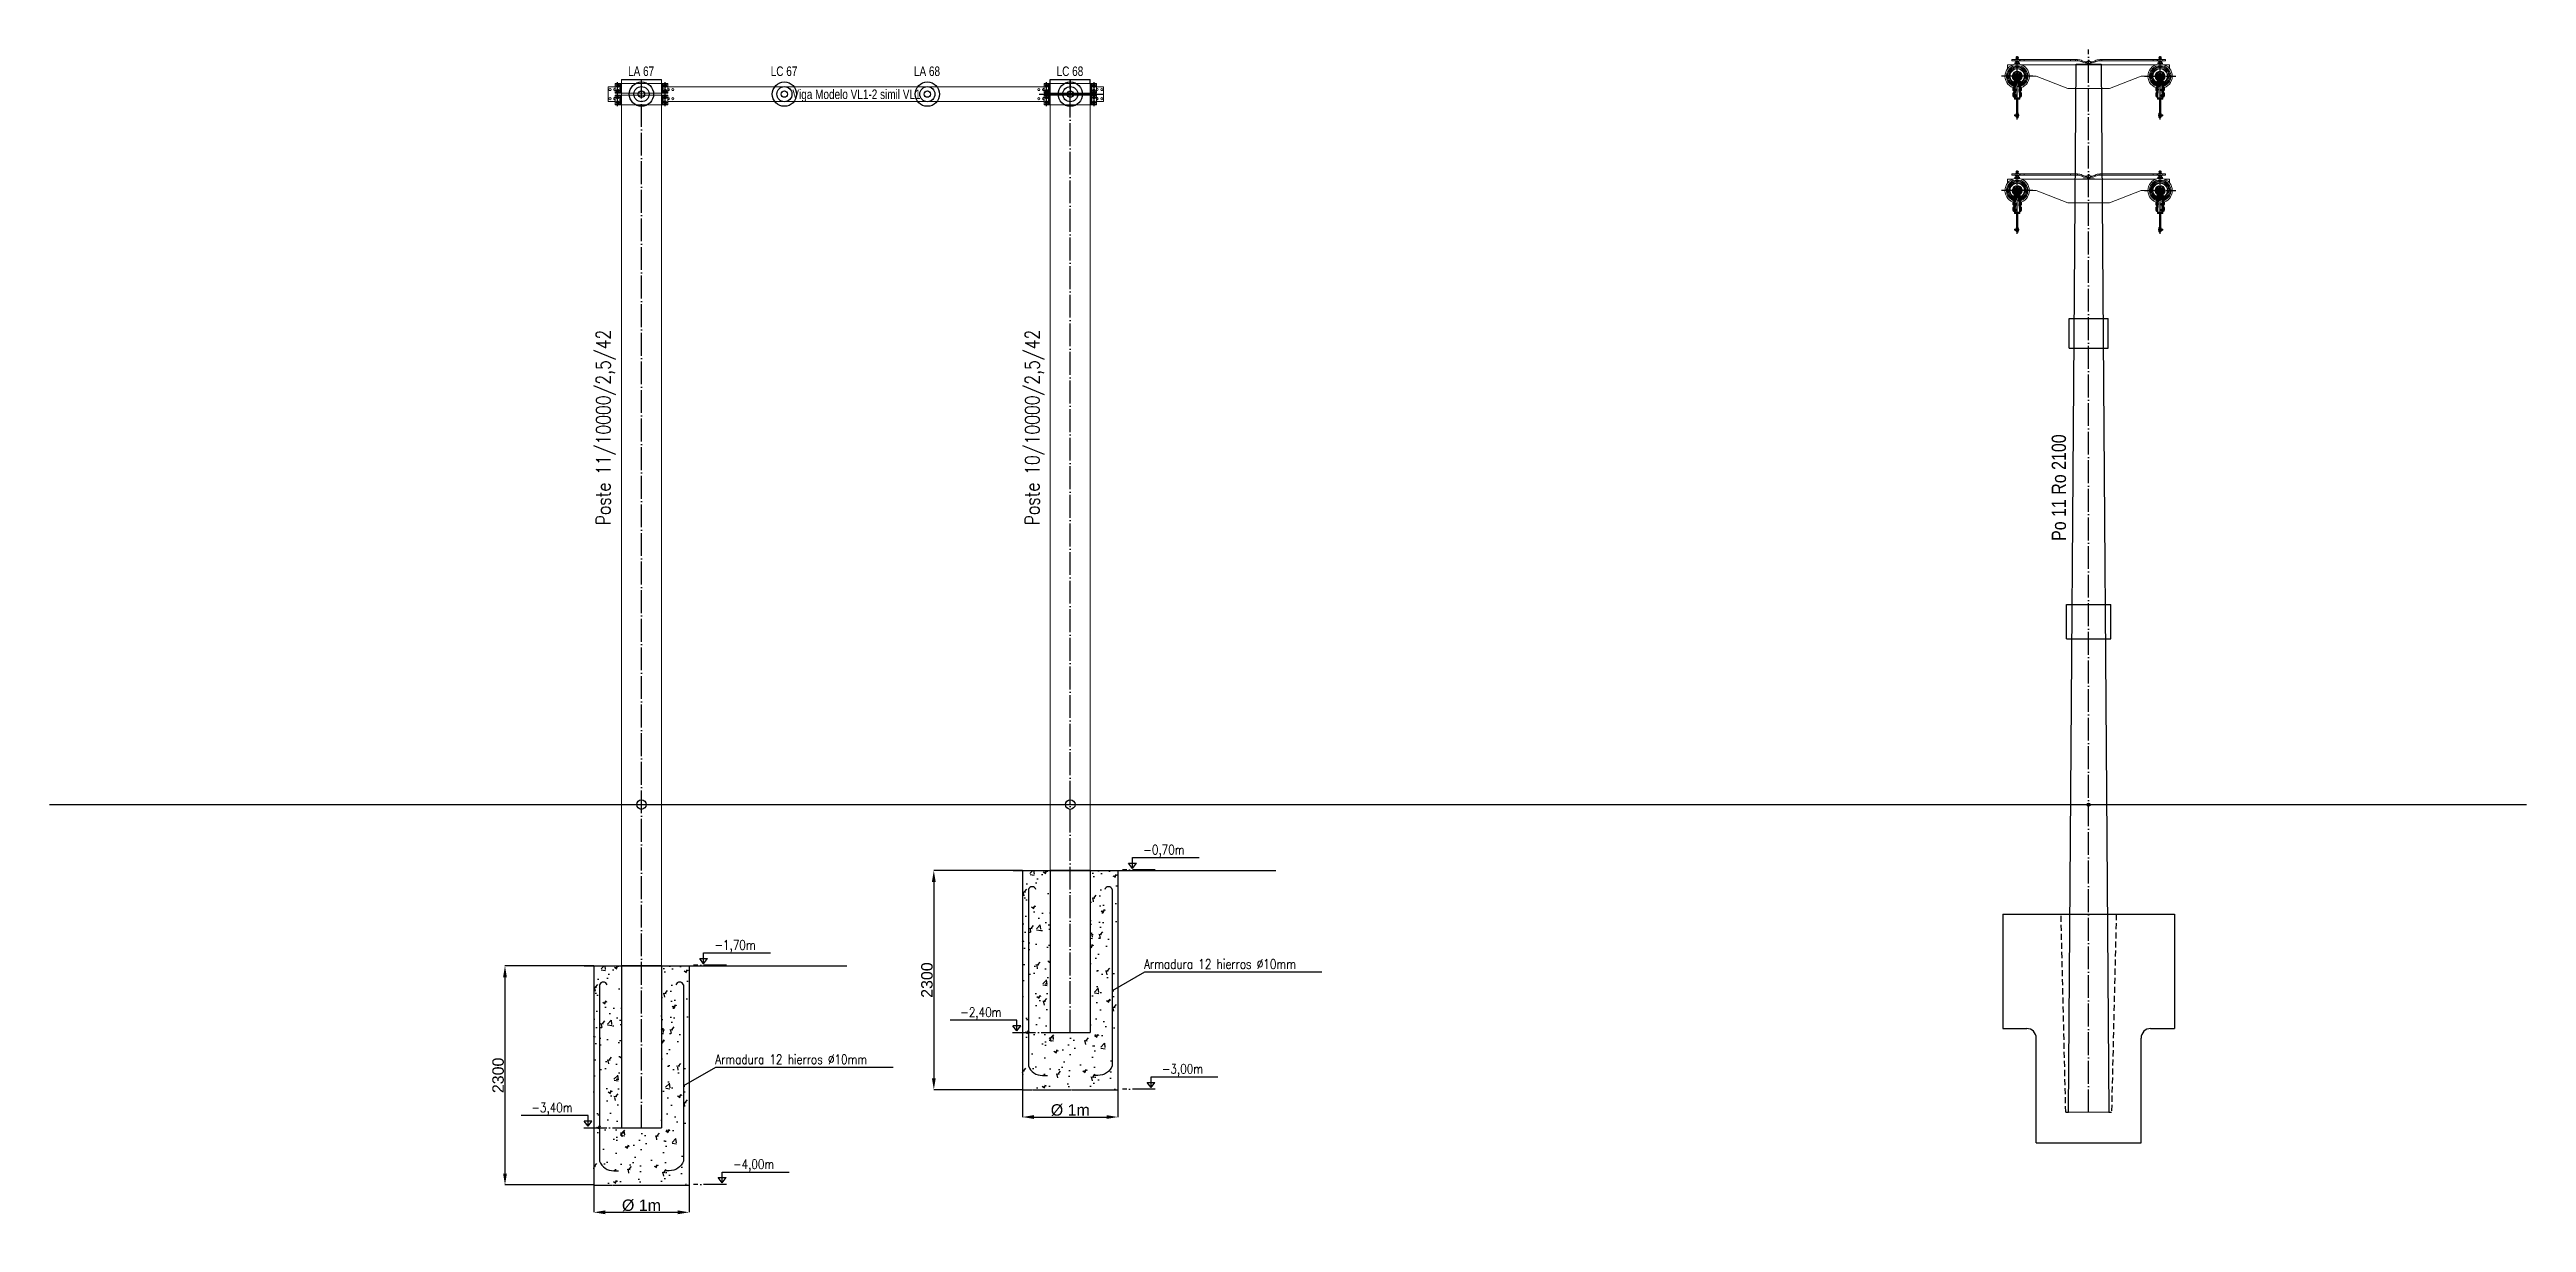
# Model space of a CAD drawing. Header units: millimetres. Extents: x 1587714 to 3094800, y -694377 to -413614.
# Drawn here: x 2977877 to 3003869, y -590963 to -578654 of the extents above; entities that cross this region are included whole.
import ezdxf
from ezdxf.enums import TextEntityAlignment as Align

# ---------------------------------------------------------------- set-up
doc = ezdxf.new("R2010")
doc.units = ezdxf.units.MM
for name, pattern in [('ACAD_ISO04W100', [30, 24, -3, 0, -3]), ('CENTER2', [28.575, 19.05, -3.175, 3.175, -3.175]), ('DASHED', [19.05, 12.7, -6.35])]:
    doc.linetypes.add(name, pattern=pattern)
for name, color, linetype in [('0_EJES', 1, 'CENTER2'), ('M0_EQUIPOS', 7, 'Continuous'), ('M2_PLBULONES', 2, 'Continuous'), ('M_DIM', 1, 'Continuous'), ('Textos', 7, 'Continuous')]:
    doc.layers.add(name, color=color, linetype=linetype)
doc.styles.add('ARIAL', font='arial.ttf', dxfattribs={"width": 0.8})
doc.styles.add('ROMAN_SIMPLEX', font='ROMANS')
doc.styles.add('SANS', font='sanss___.ttf')
doc.dimstyles.new('COTA-100', dxfattribs={"dimtxt": 120, "dimasz": 120, "dimexe": 0, "dimexo": 0, "dimgap": 10, "dimtad": 1, "dimdec": 0, "dimzin": 0, "dimdsep": 46, "dimtxsty": 'SANS', "dimcen": 0.1, "dimclrd": 8, "dimclre": 8, "dimclrt": 7, "dimazin": 0, "dimtm": 1e-09, "dimtfac": 0.714286, "dimtdec": 0, "dimtmove": 2, "dimatfit": 2, "dimfxl": 0, "dimtolj": 1, "dimtzin": 0, "dimarcsym": 0})

# ---------------------------------------------------------------- blocks, each defined once
blk = doc.blocks.new('*D143')
at = {"color": 8, "lineweight": -2}
for p, q in [((3019013, -592408), (3019013, -592695)), ((3020013, -592408), (3020013, -592695)), ((3019133, -592695), (3019893, -592695))]:
    blk.add_line(p, q, dxfattribs=at)
at = {"color": 8}
for points in [[(3019133, -592675), (3019133, -592715), (3019013, -592695)], [(3019893, -592675), (3019893, -592715), (3020013, -592695)]]:
    blk.add_solid(points, dxfattribs=at)
at = {"layer": 'Defpoints', "color": 0}
for p in [(3019013, -592408), (3020013, -592408), (3020013, -592695)]:
    blk.add_point(p, dxfattribs=at)
at = {"color": 7, "insert": (3019513, -592623), "char_height": 120, "attachment_point": 5, "style": 'SANS'}
blk.add_mtext('\\A1;Ø 1m', dxfattribs=at)
blk = doc.blocks.new('*D144')
at = {"color": 8, "lineweight": -2}
for p, q in [((3019013, -590108), (3018081, -590108)), ((3018081, -590228), (3018081, -592288)), ((3019013, -592408), (3018081, -592408))]:
    blk.add_line(p, q, dxfattribs=at)
at = {"color": 8}
for points in [[(3018061, -590228), (3018101, -590228), (3018081, -590108)], [(3018061, -592288), (3018101, -592288), (3018081, -592408)]]:
    blk.add_solid(points, dxfattribs=at)
at = {"layer": 'Defpoints', "color": 0}
for p in [(3019013, -590108), (3018081, -592408), (3019013, -592408)]:
    blk.add_point(p, dxfattribs=at)
at = {"color": 7, "insert": (3018009, -591258), "char_height": 120, "attachment_point": 5, "rotation": 90, "style": 'SANS'}
blk.add_mtext('\\A1;2300', dxfattribs=at)
blk = doc.blocks.new('*D141')
at = {"color": 8, "lineweight": -2}
for p, q in [((3014513, -593408), (3014513, -593695)), ((3015513, -593408), (3015513, -593695)), ((3014633, -593695), (3015393, -593695))]:
    blk.add_line(p, q, dxfattribs=at)
at = {"color": 8}
for points in [[(3014633, -593675), (3014633, -593715), (3014513, -593695)], [(3015393, -593675), (3015393, -593715), (3015513, -593695)]]:
    blk.add_solid(points, dxfattribs=at)
at = {"layer": 'Defpoints', "color": 0}
for p in [(3014513, -593408), (3015513, -593408), (3015513, -593695)]:
    blk.add_point(p, dxfattribs=at)
at = {"color": 7, "insert": (3015013, -593623), "char_height": 120, "attachment_point": 5, "style": 'SANS'}
blk.add_mtext('\\A1;Ø 1m', dxfattribs=at)
blk = doc.blocks.new('*D142')
at = {"color": 8, "lineweight": -2}
for p, q in [((3014513, -591108), (3013581, -591108)), ((3013581, -591228), (3013581, -593288)), ((3014513, -593408), (3013581, -593408))]:
    blk.add_line(p, q, dxfattribs=at)
at = {"color": 8}
for points in [[(3013561, -591228), (3013601, -591228), (3013581, -591108)], [(3013561, -593288), (3013601, -593288), (3013581, -593408)]]:
    blk.add_solid(points, dxfattribs=at)
at = {"layer": 'Defpoints', "color": 0}
for p in [(3014513, -591108), (3013581, -593408), (3014513, -593408)]:
    blk.add_point(p, dxfattribs=at)
at = {"color": 7, "insert": (3013509, -592258), "char_height": 120, "attachment_point": 5, "rotation": 90, "style": 'SANS'}
blk.add_mtext('\\A1;2300', dxfattribs=at)
blk = doc.blocks.new('piquete A-14 con postes de 11m vista frontal')
at = {"color": 8, "linetype": 'ACAD_ISO04W100', "ltscale": 10}
blk.add_line((0, -3229), (0, 7924), dxfattribs=at)
for p, q in [((-212, -3229), (-130, 7771)), ((61, 7764), (-61, 7764)), ((15, 7764), (-15, 7764)), ((130, 7771), (212, -3229)), ((61, 6564), (-61, 6564)), ((15, 6564), (-15, 6564)), ((-205, 4790), (-205, 5100)), ((-205, 5100), (205, 5100)), ((205, 4790), (205, 5100)), ((-205, 4790), (205, 4790)), ((-232, 1740), (-232, 2100)), ((-232, 2100), (232, 2100)), ((232, 1740), (232, 2100)), ((-232, 1740), (232, 1740)), ((-900, -1150), (900, -1150)), ((-900, -1150), (-900, -2350)), ((900, -1150), (900, -2350)), ((-900, -2350), (-650, -2350)), ((-550, -3550), (-550, -2450)), ((550, -3550), (550, -2450)), ((650, -2350), (900, -2350)), ((-550, -3550), (550, -3550))]:
    blk.add_line(p, q)
at = {"color": 8, "linetype": 'DASHED', "ltscale": 5}
for p, q in [((-240, -3229), (-290, -1150)), ((290, -1150), (240, -3229)), ((-240, -3229), (-212, -3229)), ((212, -3229), (240, -3229))]:
    blk.add_line(p, q, dxfattribs=at)
blk.add_circle((0, 0), 15.8)
for centre, start, end in [((-650, -2450), 0, 90), ((650, -2450), 90, 180)]:
    blk.add_arc(centre, 100, start, end)
at = {"layer": '0_EJES'}
for p, q in [((-750, 7191), (-750, 7854)), ((750, 7191), (750, 7854)), ((-586, 7644), (-914, 7644)), ((586, 7644), (914, 7644)), ((-750, 5991), (-750, 6654)), ((750, 5991), (750, 6654)), ((-586, 6444), (-914, 6444)), ((586, 6444), (914, 6444))]:
    blk.add_line(p, q, dxfattribs=at)
at = {"layer": 'M0_EQUIPOS', "color": 110, "linetype": 'Continuous', "lineweight": 15}
for p, q in [((-805, 7818), (-770, 7818)), ((-805, 7818), (-805, 7811)), ((-805, 7811), (-805, 7806)), ((-770, 7806), (-805, 7806)), ((-189, 7818), (-730, 7818)), ((-730, 7818), (-720, 7818)), ((-730, 7806), (-189, 7806)), ((-720, 7806), (-730, 7806)), ((-720, 7818), (-720, 7811)), ((-720, 7811), (-720, 7806)), ((-139, 7818), (-189, 7818)), ((-189, 7806), (-139, 7806)), ((-116, 7818), (-139, 7818)), ((-139, 7812), (-139, 7818)), ((-139, 7806), (-139, 7818)), ((-139, 7806), (-139, 7812)), ((-139, 7806), (-116, 7806)), ((-116, 7806), (-116, 7818)), ((140, 7818), (116, 7818)), ((116, 7806), (116, 7818)), ((116, 7806), (140, 7806)), ((189, 7818), (140, 7818)), ((140, 7818), (140, 7812)), ((140, 7806), (140, 7818)), ((140, 7812), (140, 7806)), ((140, 7806), (189, 7806)), ((676, 7818), (189, 7818)), ((189, 7806), (676, 7805)), ((730, 7818), (720, 7818)), ((720, 7818), (720, 7811)), ((720, 7811), (720, 7806)), ((720, 7806), (730, 7806)), ((805, 7818), (770, 7818)), ((770, 7806), (805, 7806)), ((805, 7818), (805, 7811)), ((805, 7811), (805, 7806)), ((-20, 7796), (-24, 7796)), ((-24, 7783), (-24, 7796)), ((-24, 7783), (-20, 7783)), ((24, 7796), (20, 7796)), ((20, 7783), (24, 7783)), ((24, 7783), (24, 7796)), ((-805, 6618), (-770, 6618)), ((-805, 6618), (-805, 6611)), ((-805, 6611), (-805, 6606)), ((-770, 6606), (-805, 6606)), ((-189, 6618), (-730, 6618)), ((-730, 6618), (-720, 6618)), ((-730, 6606), (-189, 6606)), ((-720, 6606), (-730, 6606)), ((-720, 6618), (-720, 6611)), ((-720, 6611), (-720, 6606)), ((-139, 6618), (-189, 6618)), ((-189, 6606), (-139, 6606)), ((-116, 6618), (-139, 6618)), ((-139, 6612), (-139, 6618)), ((-139, 6606), (-139, 6618)), ((-139, 6606), (-139, 6612)), ((-139, 6606), (-116, 6606)), ((-116, 6606), (-116, 6618)), ((-20, 6596), (-24, 6596)), ((-24, 6583), (-24, 6596)), ((-24, 6583), (-20, 6583)), ((24, 6596), (20, 6596)), ((20, 6583), (24, 6583)), ((24, 6583), (24, 6596)), ((140, 6618), (116, 6618)), ((116, 6606), (116, 6618)), ((116, 6606), (140, 6606)), ((189, 6618), (140, 6618)), ((140, 6618), (140, 6612)), ((140, 6606), (140, 6618)), ((140, 6612), (140, 6606)), ((140, 6606), (189, 6606)), ((676, 6618), (189, 6618)), ((189, 6606), (676, 6605)), ((730, 6618), (720, 6618)), ((720, 6618), (720, 6611)), ((720, 6611), (720, 6606)), ((720, 6606), (730, 6606)), ((805, 6618), (770, 6618)), ((770, 6606), (805, 6606)), ((805, 6618), (805, 6611)), ((805, 6611), (805, 6606))]:
    blk.add_line(p, q, dxfattribs=at)
at = {"layer": 'M0_EQUIPOS', "color": 1, "linetype": 'Continuous', "lineweight": 15}
for p, q in [((-772, 7801), (-772, 7803)), ((-770, 7803), (-772, 7803)), ((-738, 7801), (-772, 7801)), ((-770, 7820), (-730, 7820)), ((-770, 7820), (-770, 7803)), ((-770, 7803), (-730, 7803)), ((-764, 7800), (-764, 7801)), ((-764, 7800), (-757, 7800)), ((-757, 7800), (-750, 7800)), ((-750, 7800), (-743, 7800)), ((-743, 7800), (-736, 7800)), ((-728, 7801), (-738, 7801)), ((-736, 7801), (-736, 7800)), ((-730, 7820), (-730, 7803)), ((-728, 7803), (-730, 7803)), ((-728, 7803), (-728, 7801)), ((20, 7798), (-20, 7798)), ((-20, 7798), (-20, 7781)), ((20, 7798), (20, 7781)), ((728, 7803), (728, 7801)), ((728, 7803), (730, 7803)), ((728, 7801), (738, 7801)), ((770, 7820), (730, 7820)), ((730, 7820), (730, 7803)), ((770, 7803), (730, 7803)), ((736, 7801), (736, 7800)), ((743, 7800), (736, 7800)), ((738, 7801), (772, 7801)), ((750, 7800), (743, 7800)), ((757, 7800), (750, 7800)), ((764, 7800), (757, 7800)), ((764, 7800), (764, 7801)), ((770, 7820), (770, 7803)), ((770, 7803), (772, 7803)), ((772, 7801), (772, 7803)), ((20, 7781), (-20, 7781)), ((-772, 6601), (-772, 6603)), ((-770, 6603), (-772, 6603)), ((-738, 6601), (-772, 6601)), ((-770, 6620), (-730, 6620)), ((-770, 6620), (-770, 6603)), ((-770, 6603), (-730, 6603)), ((-764, 6600), (-764, 6601)), ((-764, 6600), (-757, 6600)), ((-757, 6600), (-750, 6600)), ((-750, 6600), (-743, 6600)), ((-743, 6600), (-736, 6600)), ((-728, 6601), (-738, 6601)), ((-736, 6601), (-736, 6600)), ((-730, 6620), (-730, 6603)), ((-728, 6603), (-730, 6603)), ((-728, 6603), (-728, 6601)), ((20, 6598), (-20, 6598)), ((-20, 6598), (-20, 6581)), ((20, 6581), (-20, 6581)), ((20, 6598), (20, 6581)), ((728, 6603), (728, 6601)), ((728, 6603), (730, 6603)), ((728, 6601), (738, 6601)), ((770, 6620), (730, 6620)), ((730, 6620), (730, 6603)), ((770, 6603), (730, 6603)), ((736, 6601), (736, 6600)), ((743, 6600), (736, 6600)), ((738, 6601), (772, 6601)), ((750, 6600), (743, 6600)), ((757, 6600), (750, 6600)), ((764, 6600), (757, 6600)), ((764, 6600), (764, 6601)), ((770, 6620), (770, 6603)), ((770, 6603), (772, 6603)), ((772, 6601), (772, 6603))]:
    blk.add_line(p, q, dxfattribs=at)
at = {"layer": 'M0_EQUIPOS', "linetype": 'Continuous', "lineweight": 15}
for p, q in [((-757, 7827), (-764, 7827)), ((-764, 7820), (-764, 7825)), ((-764, 7800), (-764, 7786)), ((-760, 7846), (-758, 7847)), ((-760, 7843), (-760, 7846)), ((-760, 7846), (-740, 7846)), ((-760, 7843), (-757, 7843)), ((-760, 7843), (-757, 7843)), ((-760, 7827), (-760, 7840)), ((-757, 7840), (-760, 7840)), ((-760, 7840), (-757, 7840)), ((-740, 7827), (-760, 7827)), ((-742, 7847), (-758, 7847)), ((-758, 7827), (-758, 7827)), ((-757, 7843), (-756, 7843)), ((-757, 7843), (-756, 7843)), ((-756, 7840), (-757, 7840)), ((-757, 7840), (-756, 7840)), ((-757, 7827), (-743, 7827)), ((-756, 7843), (-754, 7843)), ((-756, 7843), (-756, 7843)), ((-756, 7843), (-754, 7843)), ((-754, 7840), (-756, 7840)), ((-756, 7840), (-756, 7840)), ((-756, 7840), (-754, 7840)), ((-750, 7820), (-750, 7825)), ((-750, 7800), (-750, 7786)), ((-743, 7827), (-736, 7827)), ((-742, 7847), (-740, 7846)), ((-742, 7827), (-742, 7827)), ((-740, 7846), (-740, 7827)), ((-740, 7843), (-737, 7843)), ((-740, 7843), (-736, 7843)), ((-737, 7840), (-740, 7840)), ((-740, 7840), (-736, 7840)), ((-736, 7842), (-736, 7840)), ((-736, 7820), (-736, 7825)), ((-736, 7800), (-736, 7786)), ((-10, 7800), (-11, 7799)), ((-11, 7798), (-11, 7798)), ((-8, 7800), (-10, 7800)), ((-1, 7800), (-8, 7800)), ((-5, 7813), (-6, 7812)), ((-6, 7812), (-6, 7800)), ((6, 7812), (-6, 7812)), ((-6, 7798), (-6, 7798)), ((-5, 7813), (5, 7813)), ((8, 7800), (-1, 7800)), ((6, 7812), (5, 7813)), ((5, 7798), (5, 7798)), ((6, 7800), (6, 7812)), ((10, 7800), (8, 7800)), ((11, 7799), (10, 7800)), ((11, 7798), (11, 7799)), ((11, 7798), (11, 7798)), ((740, 7843), (736, 7843)), ((736, 7842), (736, 7840)), ((740, 7840), (736, 7840)), ((743, 7827), (736, 7827)), ((736, 7820), (736, 7825)), ((736, 7800), (736, 7786)), ((740, 7843), (737, 7843)), ((737, 7840), (740, 7840)), ((742, 7847), (740, 7846)), ((740, 7846), (740, 7827)), ((760, 7846), (740, 7846)), ((740, 7827), (760, 7827)), ((742, 7847), (758, 7847)), ((742, 7827), (742, 7827)), ((757, 7827), (743, 7827)), ((750, 7820), (750, 7825)), ((750, 7800), (750, 7786)), ((756, 7843), (754, 7843)), ((756, 7843), (754, 7843)), ((754, 7840), (756, 7840)), ((756, 7840), (754, 7840)), ((757, 7843), (756, 7843)), ((756, 7843), (756, 7843)), ((757, 7843), (756, 7843)), ((756, 7840), (757, 7840)), ((756, 7840), (756, 7840)), ((757, 7840), (756, 7840)), ((760, 7843), (757, 7843)), ((760, 7843), (757, 7843)), ((757, 7840), (760, 7840)), ((760, 7840), (757, 7840)), ((757, 7827), (764, 7827)), ((760, 7846), (758, 7847)), ((758, 7827), (758, 7827)), ((760, 7843), (760, 7846)), ((760, 7827), (760, 7840)), ((764, 7820), (764, 7825)), ((764, 7800), (764, 7786)), ((-795, 7562), (-795, 7571)), ((-793, 7651), (-792, 7652)), ((-793, 7651), (-793, 7645)), ((-793, 7645), (-793, 7637)), ((-792, 7636), (-793, 7637)), ((-792, 7652), (-789, 7652)), ((-792, 7645), (-792, 7652)), ((-792, 7636), (-792, 7645)), ((-789, 7636), (-792, 7636)), ((-790, 7559), (-790, 7560)), ((-789, 7657), (-789, 7660)), ((-789, 7657), (-789, 7660)), ((-789, 7657), (-789, 7657)), ((-789, 7655), (-789, 7657)), ((-789, 7657), (-789, 7657)), ((-789, 7652), (-789, 7655)), ((-789, 7655), (-789, 7652)), ((-789, 7655), (-789, 7655)), ((-789, 7627), (-789, 7636)), ((-789, 7636), (-789, 7636)), ((-789, 7636), (-789, 7627)), ((-789, 7623), (-789, 7627)), ((-789, 7627), (-786, 7627)), ((-789, 7627), (-789, 7624)), ((-786, 7624), (-789, 7624)), ((-789, 7623), (-786, 7623)), ((-786, 7660), (-786, 7657)), ((-786, 7657), (-786, 7660)), ((-786, 7657), (-786, 7657)), ((-786, 7655), (-786, 7657)), ((-786, 7657), (-786, 7657)), ((-786, 7655), (-786, 7652)), ((-786, 7655), (-786, 7652)), ((-786, 7655), (-786, 7655)), ((-786, 7652), (-785, 7652)), ((-786, 7636), (-786, 7627)), ((-785, 7636), (-786, 7636)), ((-786, 7636), (-786, 7627)), ((-786, 7627), (-786, 7623)), ((-786, 7627), (-786, 7624)), ((-786, 7558), (-786, 7559)), ((-786, 7557), (-786, 7554)), ((-785, 7666), (-783, 7666)), ((-785, 7666), (-785, 7622)), ((-783, 7622), (-785, 7622)), ((-783, 7666), (-783, 7622)), ((-783, 7652), (-777, 7652)), ((-777, 7636), (-783, 7636)), ((-781, 7548), (-781, 7553)), ((-780, 7566), (-780, 7563)), ((-779, 7591), (-779, 7582)), ((-777, 7667), (-766, 7667)), ((-777, 7667), (-777, 7621)), ((-775, 7621), (-777, 7621)), ((-775, 7777), (-775, 7782)), ((-775, 7782), (-755, 7782)), ((-758, 7777), (-775, 7777)), ((-775, 7769), (-775, 7774)), ((-775, 7774), (-763, 7774)), ((-773, 7769), (-775, 7769)), ((-775, 7659), (-775, 7651)), ((-775, 7657), (-775, 7657)), ((-775, 7651), (-775, 7646)), ((-775, 7646), (-775, 7644)), ((-775, 7644), (-775, 7644)), ((-775, 7644), (-775, 7644)), ((-775, 7644), (-775, 7633)), ((-775, 7633), (-775, 7632)), ((-775, 7632), (-775, 7606)), ((-775, 7577), (-775, 7606)), ((-775, 7594), (-775, 7594)), ((-726, 7784), (-774, 7784)), ((-774, 7776), (-758, 7776)), ((-762, 7776), (-774, 7776)), ((-770, 7667), (-766, 7667)), ((-766, 7663), (-770, 7663)), ((-770, 7646), (-770, 7663)), ((-770, 7646), (-770, 7644)), ((-763, 7646), (-770, 7646)), ((-770, 7644), (-765, 7644)), ((-770, 7566), (-770, 7563)), ((-769, 7553), (-769, 7548)), ((-766, 7641), (-768, 7641)), ((-768, 7637), (-768, 7641)), ((-768, 7637), (-768, 7637)), ((-767, 7637), (-768, 7637)), ((-768, 7636), (-768, 7637)), ((-767, 7637), (-768, 7637)), ((-767, 7636), (-768, 7636)), ((-768, 7630), (-768, 7636)), ((-768, 7626), (-768, 7630)), ((-766, 7630), (-768, 7630)), ((-768, 7626), (-768, 7626)), ((-768, 7581), (-768, 7626)), ((-768, 7626), (-763, 7626)), ((-763, 7626), (-768, 7626)), ((-756, 7581), (-768, 7581)), ((-766, 7667), (-766, 7667)), ((-766, 7663), (-766, 7658)), ((-764, 7559), (-764, 7558)), ((-764, 7557), (-764, 7554)), ((-763, 7656), (-763, 7661)), ((-763, 7659), (-763, 7659)), ((-763, 7652), (-762, 7652)), ((-763, 7668), (-755, 7668)), ((-762, 7615), (-762, 7657)), ((-762, 7647), (-762, 7647)), ((-762, 7625), (-762, 7625)), ((-760, 7612), (-760, 7601)), ((-760, 7560), (-760, 7559)), ((-758, 7771), (-758, 7776)), ((-758, 7662), (-758, 7668)), ((-758, 7661), (-747, 7660)), ((-758, 7623), (-758, 7623)), ((-747, 7612), (-758, 7611)), ((-757, 7780), (-757, 7779)), ((-756, 7661), (-756, 7663)), ((-756, 7663), (-750, 7663)), ((-755, 7668), (-738, 7668)), ((-751, 7643), (-751, 7631)), ((-751, 7641), (-747, 7641)), ((-747, 7631), (-751, 7631)), ((-750, 7660), (-750, 7663)), ((-750, 7663), (-750, 7663)), ((-750, 7663), (-750, 7660)), ((-744, 7663), (-750, 7663)), ((-747, 7631), (-747, 7643)), ((-745, 7782), (-725, 7782)), ((-744, 7663), (-744, 7657)), ((-744, 7659), (-737, 7659)), ((-743, 7779), (-743, 7780)), ((-743, 7655), (-739, 7655)), ((-739, 7617), (-743, 7617)), ((-725, 7777), (-742, 7777)), ((-742, 7776), (-742, 7771)), ((-742, 7776), (-726, 7776)), ((-742, 7668), (-742, 7659)), ((-741, 7621), (-741, 7621)), ((-740, 7601), (-740, 7617)), ((-739, 7655), (-739, 7617)), ((-739, 7652), (-737, 7652)), ((-739, 7649), (-739, 7650)), ((-739, 7650), (-739, 7649)), ((-739, 7646), (-737, 7646)), ((-730, 7646), (-739, 7646)), ((-739, 7626), (-737, 7626)), ((-739, 7626), (-732, 7626)), ((-732, 7626), (-739, 7626)), ((-732, 7581), (-739, 7581)), ((-726, 7776), (-738, 7776)), ((-737, 7774), (-725, 7774)), ((-737, 7665), (-737, 7664)), ((-737, 7661), (-737, 7656)), ((-737, 7646), (-737, 7626)), ((-737, 7644), (-730, 7644)), ((-729, 7643), (-736, 7643)), ((-729, 7636), (-736, 7636)), ((-729, 7629), (-736, 7629)), ((-736, 7558), (-736, 7559)), ((-736, 7557), (-736, 7554)), ((-735, 7667), (-730, 7667)), ((-735, 7667), (-723, 7667)), ((-735, 7666), (-735, 7667)), ((-735, 7667), (-735, 7667)), ((-730, 7666), (-735, 7666)), ((-730, 7663), (-735, 7663)), ((-735, 7658), (-735, 7663)), ((-732, 7629), (-732, 7626)), ((-732, 7626), (-732, 7626)), ((-732, 7626), (-732, 7581)), ((-731, 7548), (-731, 7553)), ((-730, 7663), (-730, 7646)), ((-730, 7646), (-730, 7644)), ((-730, 7566), (-730, 7563)), ((-729, 7644), (-729, 7643)), ((-728, 7643), (-728, 7640)), ((-728, 7641), (-723, 7641)), ((-728, 7640), (-728, 7632)), ((-728, 7632), (-728, 7629)), ((-723, 7631), (-728, 7631)), ((-725, 7769), (-727, 7769)), ((-725, 7782), (-725, 7777)), ((-725, 7774), (-725, 7769)), ((-725, 7651), (-725, 7659)), ((-725, 7657), (-725, 7657)), ((-725, 7646), (-725, 7651)), ((-725, 7644), (-725, 7646)), ((-725, 7644), (-725, 7644)), ((-725, 7644), (-725, 7644)), ((-725, 7641), (-725, 7644)), ((-725, 7606), (-725, 7631)), ((-723, 7621), (-725, 7621)), ((-725, 7606), (-725, 7577)), ((-725, 7594), (-725, 7594)), ((-723, 7641), (-723, 7667)), ((-723, 7641), (-722, 7640)), ((-723, 7641), (-723, 7631)), ((-722, 7632), (-723, 7631)), ((-723, 7631), (-723, 7621)), ((-722, 7640), (-722, 7632)), ((-721, 7591), (-721, 7582)), ((-720, 7566), (-720, 7563)), ((-719, 7553), (-719, 7548)), ((-714, 7559), (-714, 7558)), ((-714, 7557), (-714, 7554)), ((-710, 7560), (-710, 7559)), ((-705, 7571), (-705, 7562)), ((-16, 7781), (-16, 7778)), ((-16, 7778), (13, 7778)), ((-14, 7767), (-15, 7766)), ((-15, 7766), (-15, 7764)), ((15, 7766), (-15, 7766)), ((-14, 7767), (14, 7767)), ((-10, 7778), (-11, 7777)), ((-11, 7777), (-11, 7768)), ((-11, 7768), (-10, 7767)), ((-6, 7777), (-6, 7768)), ((5, 7777), (5, 7768)), ((11, 7777), (10, 7778)), ((10, 7767), (11, 7768)), ((11, 7777), (11, 7768)), ((11, 7777), (11, 7777)), ((11, 7768), (11, 7768)), ((13, 7778), (16, 7778)), ((15, 7766), (14, 7767)), ((15, 7764), (15, 7766)), ((16, 7778), (16, 7781)), ((705, 7571), (705, 7562)), ((710, 7560), (710, 7559)), ((714, 7559), (714, 7558)), ((714, 7557), (714, 7554)), ((719, 7553), (719, 7548)), ((720, 7566), (720, 7563)), ((721, 7591), (721, 7582)), ((723, 7641), (722, 7640)), ((722, 7640), (722, 7632)), ((722, 7632), (723, 7631)), ((734, 7667), (723, 7667)), ((723, 7641), (723, 7667)), ((728, 7641), (723, 7641)), ((723, 7641), (723, 7631)), ((723, 7631), (728, 7631)), ((723, 7631), (723, 7621)), ((723, 7621), (725, 7621)), ((725, 7782), (725, 7777)), ((745, 7782), (725, 7782)), ((725, 7777), (742, 7777)), ((725, 7774), (725, 7769)), ((737, 7774), (725, 7774)), ((725, 7769), (727, 7769)), ((725, 7651), (725, 7659)), ((725, 7657), (725, 7657)), ((725, 7646), (725, 7651)), ((725, 7644), (725, 7646)), ((725, 7644), (725, 7644)), ((725, 7644), (725, 7644)), ((725, 7641), (725, 7644)), ((725, 7606), (725, 7631)), ((725, 7606), (725, 7577)), ((725, 7594), (725, 7594)), ((726, 7784), (773, 7784)), ((742, 7776), (726, 7776)), ((726, 7776), (738, 7776)), ((728, 7643), (728, 7640)), ((728, 7640), (728, 7632)), ((728, 7632), (728, 7629)), ((729, 7644), (729, 7643)), ((729, 7643), (736, 7643)), ((729, 7636), (736, 7636)), ((729, 7629), (736, 7629)), ((734, 7667), (730, 7667)), ((730, 7666), (734, 7666)), ((730, 7663), (734, 7663)), ((730, 7663), (730, 7646)), ((730, 7646), (730, 7644)), ((730, 7646), (739, 7646)), ((737, 7644), (730, 7644)), ((730, 7566), (730, 7563)), ((731, 7548), (731, 7553)), ((732, 7629), (732, 7626)), ((732, 7626), (732, 7626)), ((732, 7626), (732, 7581)), ((739, 7626), (732, 7626)), ((732, 7626), (739, 7626)), ((732, 7581), (739, 7581)), ((734, 7666), (734, 7667)), ((734, 7667), (734, 7667)), ((734, 7658), (734, 7663)), ((736, 7558), (736, 7559)), ((736, 7557), (736, 7554)), ((737, 7665), (737, 7664)), ((737, 7661), (737, 7656)), ((744, 7659), (737, 7659)), ((739, 7652), (737, 7652)), ((739, 7646), (737, 7646)), ((737, 7646), (737, 7626)), ((739, 7626), (737, 7626)), ((755, 7668), (738, 7668)), ((739, 7655), (739, 7617)), ((743, 7655), (739, 7655)), ((739, 7649), (739, 7650)), ((739, 7650), (739, 7649)), ((739, 7617), (743, 7617)), ((740, 7601), (740, 7617)), ((741, 7621), (741, 7621)), ((742, 7776), (742, 7771)), ((742, 7668), (742, 7659)), ((743, 7779), (743, 7780)), ((744, 7663), (750, 7663)), ((744, 7663), (744, 7657)), ((758, 7661), (747, 7660)), ((747, 7631), (747, 7643)), ((751, 7641), (747, 7641)), ((747, 7631), (751, 7631)), ((747, 7612), (758, 7611)), ((756, 7663), (750, 7663)), ((750, 7660), (750, 7663)), ((750, 7663), (750, 7663)), ((750, 7663), (750, 7660)), ((751, 7643), (751, 7631)), ((775, 7782), (755, 7782)), ((762, 7668), (755, 7668)), ((756, 7661), (756, 7663)), ((756, 7581), (768, 7581)), ((757, 7780), (757, 7779)), ((758, 7777), (775, 7777)), ((758, 7771), (758, 7776)), ((773, 7776), (758, 7776)), ((758, 7662), (758, 7668)), ((758, 7623), (758, 7623)), ((760, 7612), (760, 7601)), ((760, 7560), (760, 7559)), ((762, 7776), (773, 7776)), ((762, 7615), (762, 7657)), ((762, 7652), (762, 7652)), ((762, 7647), (762, 7647)), ((762, 7625), (762, 7625)), ((775, 7774), (763, 7774)), ((763, 7656), (763, 7661)), ((763, 7659), (763, 7659)), ((763, 7646), (770, 7646)), ((768, 7626), (763, 7626)), ((763, 7626), (768, 7626)), ((764, 7559), (764, 7558)), ((764, 7557), (764, 7554)), ((770, 7644), (765, 7644)), ((770, 7667), (766, 7667)), ((777, 7667), (766, 7667)), ((766, 7667), (766, 7667)), ((766, 7663), (766, 7658)), ((766, 7663), (770, 7663)), ((766, 7641), (768, 7641)), ((766, 7630), (768, 7630)), ((767, 7637), (768, 7637)), ((767, 7637), (768, 7637)), ((767, 7636), (768, 7636)), ((768, 7637), (768, 7641)), ((768, 7637), (768, 7637)), ((768, 7636), (768, 7637)), ((768, 7630), (768, 7636)), ((768, 7626), (768, 7630)), ((768, 7626), (768, 7626)), ((768, 7581), (768, 7626)), ((769, 7553), (769, 7548)), ((770, 7646), (770, 7663)), ((770, 7646), (770, 7644)), ((770, 7566), (770, 7563)), ((773, 7769), (775, 7769)), ((775, 7777), (775, 7782)), ((775, 7769), (775, 7774)), ((775, 7659), (775, 7651)), ((775, 7657), (775, 7657)), ((775, 7651), (775, 7646)), ((775, 7646), (775, 7644)), ((775, 7644), (775, 7644)), ((775, 7644), (775, 7644)), ((775, 7644), (775, 7633)), ((775, 7633), (775, 7632)), ((775, 7632), (775, 7606)), ((775, 7621), (777, 7621)), ((775, 7577), (775, 7606)), ((775, 7594), (775, 7594)), ((777, 7667), (777, 7621)), ((783, 7652), (777, 7652)), ((777, 7636), (783, 7636)), ((779, 7591), (779, 7582)), ((780, 7566), (780, 7563)), ((781, 7548), (781, 7553)), ((785, 7666), (783, 7666)), ((783, 7666), (783, 7622)), ((783, 7622), (785, 7622)), ((785, 7666), (785, 7622)), ((786, 7652), (785, 7652)), ((785, 7636), (786, 7636)), ((786, 7660), (786, 7657)), ((786, 7657), (786, 7660)), ((786, 7657), (786, 7657)), ((786, 7655), (786, 7657)), ((786, 7657), (786, 7657)), ((786, 7655), (786, 7652)), ((786, 7655), (786, 7652)), ((786, 7655), (786, 7655)), ((786, 7636), (786, 7627)), ((786, 7636), (786, 7627)), ((786, 7627), (786, 7623)), ((789, 7627), (786, 7627)), ((786, 7627), (786, 7624)), ((786, 7624), (789, 7624)), ((789, 7623), (786, 7623)), ((786, 7558), (786, 7559)), ((786, 7557), (786, 7554)), ((789, 7657), (789, 7660)), ((789, 7657), (789, 7660)), ((789, 7657), (789, 7657)), ((789, 7655), (789, 7657)), ((789, 7657), (789, 7657)), ((789, 7652), (789, 7655)), ((789, 7655), (789, 7652)), ((789, 7655), (789, 7655)), ((792, 7652), (789, 7652)), ((789, 7627), (789, 7636)), ((789, 7636), (792, 7636)), ((789, 7636), (789, 7636)), ((789, 7636), (789, 7627)), ((789, 7623), (789, 7627)), ((789, 7627), (789, 7624)), ((790, 7559), (790, 7560)), ((793, 7651), (792, 7652)), ((792, 7645), (792, 7652)), ((792, 7636), (792, 7645)), ((792, 7636), (793, 7637)), ((793, 7651), (793, 7645)), ((793, 7645), (793, 7637)), ((795, 7562), (795, 7571)), ((-795, 7520), (-795, 7519)), ((-795, 7511), (-795, 7519)), ((-795, 7502), (-795, 7511)), ((-795, 7503), (-795, 7502)), ((-795, 7452), (-795, 7460)), ((-795, 7443), (-795, 7452)), ((-790, 7499), (-790, 7500)), ((-790, 7439), (-790, 7441)), ((-786, 7498), (-786, 7499)), ((-786, 7498), (-786, 7494)), ((-786, 7438), (-786, 7439)), ((-786, 7438), (-786, 7434)), ((-781, 7488), (-781, 7494)), ((-781, 7428), (-781, 7434)), ((-780, 7506), (-780, 7503)), ((-780, 7446), (-780, 7443)), ((-779, 7420), (-779, 7422)), ((-779, 7406), (-779, 7420)), ((-778, 7408), (-777, 7408)), ((-722, 7408), (-778, 7408)), ((-777, 7532), (-777, 7523)), ((-777, 7472), (-777, 7463)), ((-777, 7408), (-777, 7422)), ((-725, 7403), (-776, 7403)), ((-773, 7475), (-775, 7475)), ((-775, 7475), (-775, 7473)), ((-775, 7416), (-775, 7422)), ((-725, 7416), (-775, 7416)), ((-775, 7416), (-775, 7416)), ((-775, 7416), (-775, 7415)), ((-773, 7537), (-773, 7527)), ((-773, 7477), (-773, 7467)), ((-770, 7506), (-770, 7503)), ((-770, 7446), (-770, 7443)), ((-769, 7494), (-769, 7488)), ((-769, 7434), (-769, 7428)), ((-767, 7525), (-767, 7535)), ((-767, 7465), (-767, 7476)), ((-764, 7499), (-764, 7498)), ((-764, 7498), (-764, 7494)), ((-764, 7439), (-764, 7438)), ((-764, 7438), (-764, 7434)), ((-760, 7500), (-760, 7499)), ((-760, 7441), (-760, 7439)), ((-733, 7535), (-733, 7525)), ((-731, 7488), (-731, 7494)), ((-730, 7506), (-730, 7503)), ((-728, 7527), (-728, 7537)), ((-728, 7467), (-728, 7477)), ((-725, 7475), (-727, 7475)), ((-725, 7475), (-725, 7473)), ((-725, 7422), (-725, 7416)), ((-725, 7415), (-725, 7416)), ((-725, 7416), (-725, 7416)), ((-723, 7532), (-723, 7523)), ((-723, 7472), (-723, 7463)), ((-723, 7422), (-723, 7408)), ((-723, 7408), (-722, 7408)), ((-721, 7422), (-721, 7414)), ((-721, 7420), (-721, 7406)), ((-721, 7414), (-721, 7414)), ((-720, 7506), (-720, 7503)), ((-720, 7446), (-720, 7443)), ((-719, 7494), (-719, 7488)), ((-719, 7434), (-719, 7428)), ((-714, 7499), (-714, 7498)), ((-714, 7498), (-714, 7494)), ((-714, 7439), (-714, 7438)), ((-714, 7438), (-714, 7434)), ((-710, 7500), (-710, 7499)), ((-710, 7441), (-710, 7439)), ((-705, 7519), (-705, 7510)), ((-705, 7512), (-705, 7511)), ((-705, 7511), (-705, 7502)), ((-705, 7510), (-705, 7510)), ((-705, 7502), (-705, 7502)), ((-705, 7460), (-705, 7451)), ((-705, 7452), (-705, 7443)), ((-705, 7452), (-705, 7452)), ((-705, 7451), (-705, 7450)), ((705, 7519), (705, 7510)), ((705, 7519), (705, 7519)), ((705, 7512), (705, 7511)), ((705, 7511), (705, 7502)), ((705, 7510), (705, 7510)), ((705, 7502), (705, 7502)), ((705, 7460), (705, 7451)), ((705, 7452), (705, 7443)), ((705, 7452), (705, 7452)), ((705, 7451), (705, 7450)), ((710, 7500), (710, 7499)), ((710, 7441), (710, 7439)), ((714, 7499), (714, 7498)), ((714, 7498), (714, 7494)), ((714, 7439), (714, 7438)), ((714, 7438), (714, 7434)), ((719, 7494), (719, 7488)), ((719, 7434), (719, 7428)), ((720, 7506), (720, 7503)), ((720, 7446), (720, 7443)), ((721, 7422), (721, 7414)), ((721, 7420), (721, 7406)), ((721, 7414), (721, 7414)), ((723, 7408), (722, 7408)), ((722, 7408), (778, 7408)), ((723, 7532), (723, 7523)), ((723, 7472), (723, 7463)), ((723, 7422), (723, 7408)), ((724, 7403), (776, 7403)), ((725, 7475), (727, 7475)), ((725, 7475), (725, 7473)), ((725, 7422), (725, 7416)), ((725, 7416), (775, 7416)), ((725, 7415), (725, 7416)), ((725, 7416), (725, 7416)), ((728, 7527), (728, 7537)), ((728, 7467), (728, 7477)), ((730, 7506), (730, 7503)), ((731, 7488), (731, 7494)), ((733, 7535), (733, 7525)), ((760, 7500), (760, 7499)), ((760, 7441), (760, 7439)), ((764, 7499), (764, 7498)), ((764, 7498), (764, 7494)), ((764, 7439), (764, 7438)), ((764, 7438), (764, 7434)), ((767, 7525), (767, 7535)), ((767, 7465), (767, 7476)), ((769, 7494), (769, 7488)), ((769, 7434), (769, 7428)), ((770, 7506), (770, 7503)), ((770, 7446), (770, 7443)), ((772, 7537), (772, 7527)), ((772, 7477), (772, 7467)), ((773, 7475), (775, 7475)), ((775, 7475), (775, 7473)), ((775, 7416), (775, 7422)), ((775, 7416), (775, 7416)), ((775, 7416), (775, 7415)), ((777, 7532), (777, 7523)), ((777, 7472), (777, 7463)), ((777, 7408), (777, 7422)), ((778, 7408), (777, 7408)), ((778, 7420), (778, 7422)), ((778, 7406), (778, 7420)), ((780, 7506), (780, 7503)), ((780, 7446), (780, 7443)), ((781, 7488), (781, 7494)), ((781, 7428), (781, 7434)), ((786, 7498), (786, 7499)), ((786, 7498), (786, 7494)), ((786, 7438), (786, 7439)), ((786, 7438), (786, 7434)), ((790, 7499), (790, 7500)), ((790, 7439), (790, 7441)), ((795, 7520), (795, 7519)), ((795, 7511), (795, 7519)), ((795, 7502), (795, 7511)), ((795, 7503), (795, 7502)), ((795, 7452), (795, 7460)), ((795, 7443), (795, 7452)), ((-775, 6577), (-775, 6582)), ((-775, 6582), (-755, 6582)), ((-758, 6577), (-775, 6577)), ((-775, 6569), (-775, 6574)), ((-775, 6574), (-763, 6574)), ((-773, 6569), (-775, 6569)), ((-726, 6584), (-774, 6584)), ((-774, 6576), (-758, 6576)), ((-762, 6576), (-774, 6576)), ((-757, 6627), (-764, 6627)), ((-764, 6620), (-764, 6625)), ((-764, 6600), (-764, 6586)), ((-760, 6646), (-758, 6647)), ((-760, 6643), (-760, 6646)), ((-760, 6646), (-740, 6646)), ((-760, 6643), (-757, 6643)), ((-760, 6643), (-757, 6643)), ((-760, 6627), (-760, 6640)), ((-757, 6640), (-760, 6640)), ((-760, 6640), (-757, 6640)), ((-740, 6627), (-760, 6627)), ((-742, 6647), (-758, 6647)), ((-758, 6627), (-758, 6627)), ((-758, 6571), (-758, 6576)), ((-757, 6643), (-756, 6643)), ((-757, 6643), (-756, 6643)), ((-756, 6640), (-757, 6640)), ((-757, 6640), (-756, 6640)), ((-757, 6627), (-743, 6627)), ((-757, 6580), (-757, 6579)), ((-756, 6643), (-754, 6643)), ((-756, 6643), (-756, 6643)), ((-756, 6643), (-754, 6643)), ((-754, 6640), (-756, 6640)), ((-756, 6640), (-756, 6640)), ((-756, 6640), (-754, 6640)), ((-750, 6620), (-750, 6625)), ((-750, 6600), (-750, 6586)), ((-745, 6582), (-725, 6582)), ((-743, 6627), (-736, 6627)), ((-743, 6579), (-743, 6580)), ((-742, 6647), (-740, 6646)), ((-742, 6627), (-742, 6627)), ((-725, 6577), (-742, 6577)), ((-742, 6576), (-742, 6571)), ((-742, 6576), (-726, 6576)), ((-740, 6646), (-740, 6627)), ((-740, 6643), (-737, 6643)), ((-740, 6643), (-736, 6643)), ((-737, 6640), (-740, 6640)), ((-740, 6640), (-736, 6640)), ((-726, 6576), (-738, 6576)), ((-737, 6574), (-725, 6574)), ((-736, 6642), (-736, 6640)), ((-736, 6620), (-736, 6625)), ((-736, 6600), (-736, 6586)), ((-725, 6569), (-727, 6569)), ((-725, 6582), (-725, 6577)), ((-725, 6574), (-725, 6569)), ((-16, 6581), (-16, 6578)), ((-16, 6578), (13, 6578)), ((-14, 6567), (-15, 6566)), ((-15, 6566), (-15, 6564)), ((15, 6566), (-15, 6566)), ((-14, 6567), (14, 6567)), ((-10, 6600), (-11, 6599)), ((-11, 6598), (-11, 6598)), ((-10, 6578), (-11, 6577)), ((-11, 6577), (-11, 6568)), ((-11, 6568), (-10, 6567)), ((-8, 6600), (-10, 6600)), ((-1, 6600), (-8, 6600)), ((-5, 6613), (-6, 6612)), ((-6, 6612), (-6, 6600)), ((6, 6612), (-6, 6612)), ((-6, 6598), (-6, 6598)), ((-6, 6577), (-6, 6568)), ((-5, 6613), (5, 6613)), ((8, 6600), (-1, 6600)), ((6, 6612), (5, 6613)), ((5, 6598), (5, 6598)), ((5, 6577), (5, 6568)), ((6, 6600), (6, 6612)), ((10, 6600), (8, 6600)), ((11, 6599), (10, 6600)), ((11, 6577), (10, 6578)), ((10, 6567), (11, 6568)), ((11, 6598), (11, 6599)), ((11, 6598), (11, 6598)), ((11, 6577), (11, 6568)), ((11, 6577), (11, 6577)), ((11, 6568), (11, 6568)), ((13, 6578), (16, 6578)), ((15, 6566), (14, 6567)), ((15, 6564), (15, 6566)), ((16, 6578), (16, 6581)), ((725, 6582), (725, 6577)), ((745, 6582), (725, 6582)), ((725, 6577), (742, 6577)), ((725, 6574), (725, 6569)), ((737, 6574), (725, 6574)), ((725, 6569), (727, 6569)), ((726, 6584), (773, 6584)), ((742, 6576), (726, 6576)), ((726, 6576), (738, 6576)), ((740, 6643), (736, 6643)), ((736, 6642), (736, 6640)), ((740, 6640), (736, 6640)), ((743, 6627), (736, 6627)), ((736, 6620), (736, 6625)), ((736, 6600), (736, 6586)), ((740, 6643), (737, 6643)), ((737, 6640), (740, 6640)), ((742, 6647), (740, 6646)), ((740, 6646), (740, 6627)), ((760, 6646), (740, 6646)), ((740, 6627), (760, 6627)), ((742, 6647), (758, 6647)), ((742, 6627), (742, 6627)), ((742, 6576), (742, 6571)), ((757, 6627), (743, 6627)), ((743, 6579), (743, 6580)), ((750, 6620), (750, 6625)), ((750, 6600), (750, 6586)), ((756, 6643), (754, 6643)), ((756, 6643), (754, 6643)), ((754, 6640), (756, 6640)), ((756, 6640), (754, 6640)), ((775, 6582), (755, 6582)), ((757, 6643), (756, 6643)), ((756, 6643), (756, 6643)), ((757, 6643), (756, 6643)), ((756, 6640), (757, 6640)), ((756, 6640), (756, 6640)), ((757, 6640), (756, 6640)), ((760, 6643), (757, 6643)), ((760, 6643), (757, 6643)), ((757, 6640), (760, 6640)), ((760, 6640), (757, 6640)), ((757, 6627), (764, 6627)), ((757, 6580), (757, 6579)), ((760, 6646), (758, 6647)), ((758, 6627), (758, 6627)), ((758, 6577), (775, 6577)), ((758, 6571), (758, 6576)), ((773, 6576), (758, 6576)), ((760, 6643), (760, 6646)), ((760, 6627), (760, 6640)), ((762, 6576), (773, 6576)), ((775, 6574), (763, 6574)), ((764, 6620), (764, 6625)), ((764, 6600), (764, 6586)), ((773, 6569), (775, 6569)), ((775, 6577), (775, 6582)), ((775, 6569), (775, 6574)), ((-795, 6362), (-795, 6371)), ((-795, 6320), (-795, 6319)), ((-795, 6311), (-795, 6319)), ((-795, 6302), (-795, 6311)), ((-795, 6303), (-795, 6302)), ((-795, 6252), (-795, 6260)), ((-795, 6243), (-795, 6252)), ((-793, 6451), (-792, 6452)), ((-793, 6451), (-793, 6445)), ((-793, 6445), (-793, 6437)), ((-792, 6436), (-793, 6437)), ((-792, 6452), (-789, 6452)), ((-792, 6445), (-792, 6452)), ((-792, 6436), (-792, 6445)), ((-789, 6436), (-792, 6436)), ((-790, 6359), (-790, 6360)), ((-790, 6299), (-790, 6300)), ((-790, 6239), (-790, 6241)), ((-789, 6457), (-789, 6460)), ((-789, 6457), (-789, 6460)), ((-789, 6457), (-789, 6457)), ((-789, 6455), (-789, 6457)), ((-789, 6457), (-789, 6457)), ((-789, 6452), (-789, 6455)), ((-789, 6455), (-789, 6452)), ((-789, 6455), (-789, 6455)), ((-789, 6427), (-789, 6436)), ((-789, 6436), (-789, 6436)), ((-789, 6436), (-789, 6427)), ((-789, 6423), (-789, 6427)), ((-789, 6427), (-786, 6427)), ((-789, 6427), (-789, 6424)), ((-786, 6424), (-789, 6424)), ((-789, 6423), (-786, 6423)), ((-786, 6460), (-786, 6457)), ((-786, 6457), (-786, 6460)), ((-786, 6457), (-786, 6457)), ((-786, 6455), (-786, 6457)), ((-786, 6457), (-786, 6457)), ((-786, 6455), (-786, 6452)), ((-786, 6455), (-786, 6452)), ((-786, 6455), (-786, 6455)), ((-786, 6452), (-785, 6452)), ((-786, 6436), (-786, 6427)), ((-785, 6436), (-786, 6436)), ((-786, 6436), (-786, 6427)), ((-786, 6427), (-786, 6423)), ((-786, 6427), (-786, 6424)), ((-786, 6358), (-786, 6359)), ((-786, 6357), (-786, 6354)), ((-786, 6298), (-786, 6299)), ((-786, 6298), (-786, 6294)), ((-786, 6238), (-786, 6239)), ((-785, 6466), (-783, 6466)), ((-785, 6466), (-785, 6422)), ((-783, 6422), (-785, 6422)), ((-783, 6466), (-783, 6422)), ((-783, 6452), (-777, 6452)), ((-777, 6436), (-783, 6436)), ((-781, 6348), (-781, 6353)), ((-781, 6288), (-781, 6294)), ((-780, 6366), (-780, 6363)), ((-780, 6306), (-780, 6303)), ((-780, 6246), (-780, 6243)), ((-779, 6391), (-779, 6382)), ((-777, 6467), (-766, 6467)), ((-777, 6467), (-777, 6421)), ((-775, 6421), (-777, 6421)), ((-777, 6332), (-777, 6323)), ((-777, 6272), (-777, 6263)), ((-775, 6459), (-775, 6451)), ((-775, 6457), (-775, 6457)), ((-775, 6451), (-775, 6446)), ((-775, 6446), (-775, 6444)), ((-775, 6444), (-775, 6444)), ((-775, 6444), (-775, 6444)), ((-775, 6444), (-775, 6433)), ((-775, 6433), (-775, 6432)), ((-775, 6432), (-775, 6406)), ((-775, 6377), (-775, 6406)), ((-775, 6394), (-775, 6394)), ((-773, 6275), (-775, 6275)), ((-775, 6275), (-775, 6273)), ((-773, 6337), (-773, 6327)), ((-773, 6277), (-773, 6267)), ((-770, 6467), (-766, 6467)), ((-766, 6463), (-770, 6463)), ((-770, 6446), (-770, 6463)), ((-770, 6446), (-770, 6444)), ((-763, 6446), (-770, 6446)), ((-770, 6444), (-765, 6444)), ((-770, 6366), (-770, 6363)), ((-770, 6306), (-770, 6303)), ((-770, 6246), (-770, 6243)), ((-769, 6353), (-769, 6348)), ((-769, 6294), (-769, 6288)), ((-766, 6441), (-768, 6441)), ((-768, 6437), (-768, 6441)), ((-768, 6437), (-768, 6437)), ((-767, 6437), (-768, 6437)), ((-768, 6436), (-768, 6437)), ((-767, 6437), (-768, 6437)), ((-767, 6436), (-768, 6436)), ((-768, 6430), (-768, 6436)), ((-768, 6426), (-768, 6430)), ((-766, 6430), (-768, 6430)), ((-768, 6426), (-768, 6426)), ((-768, 6381), (-768, 6426)), ((-768, 6426), (-763, 6426)), ((-763, 6426), (-768, 6426)), ((-756, 6381), (-768, 6381)), ((-767, 6325), (-767, 6335)), ((-767, 6265), (-767, 6276)), ((-766, 6467), (-766, 6467)), ((-766, 6463), (-766, 6458)), ((-764, 6359), (-764, 6358)), ((-764, 6357), (-764, 6354)), ((-764, 6299), (-764, 6298)), ((-764, 6298), (-764, 6294)), ((-764, 6239), (-764, 6238)), ((-763, 6456), (-763, 6461)), ((-763, 6459), (-763, 6459)), ((-763, 6452), (-762, 6452)), ((-763, 6468), (-755, 6468)), ((-762, 6415), (-762, 6457)), ((-762, 6447), (-762, 6447)), ((-762, 6425), (-762, 6425)), ((-760, 6412), (-760, 6401)), ((-760, 6360), (-760, 6359)), ((-760, 6300), (-760, 6299)), ((-760, 6241), (-760, 6239)), ((-758, 6462), (-758, 6468)), ((-758, 6461), (-747, 6460)), ((-758, 6423), (-758, 6423)), ((-747, 6412), (-758, 6411)), ((-756, 6461), (-756, 6463)), ((-756, 6463), (-750, 6463)), ((-755, 6468), (-738, 6468)), ((-751, 6443), (-751, 6431)), ((-751, 6441), (-747, 6441)), ((-747, 6431), (-751, 6431)), ((-750, 6460), (-750, 6463)), ((-750, 6463), (-750, 6463)), ((-750, 6463), (-750, 6460)), ((-744, 6463), (-750, 6463)), ((-747, 6431), (-747, 6443)), ((-744, 6463), (-744, 6457)), ((-744, 6459), (-737, 6459)), ((-743, 6455), (-739, 6455)), ((-739, 6417), (-743, 6417)), ((-742, 6468), (-742, 6459)), ((-741, 6421), (-741, 6421)), ((-740, 6401), (-740, 6417)), ((-739, 6455), (-739, 6417)), ((-739, 6452), (-737, 6452)), ((-739, 6449), (-739, 6450)), ((-739, 6450), (-739, 6449)), ((-739, 6446), (-737, 6446)), ((-730, 6446), (-739, 6446)), ((-739, 6426), (-737, 6426)), ((-739, 6426), (-732, 6426)), ((-732, 6426), (-739, 6426)), ((-732, 6381), (-739, 6381)), ((-737, 6465), (-737, 6464)), ((-737, 6461), (-737, 6456)), ((-737, 6446), (-737, 6426)), ((-737, 6444), (-730, 6444)), ((-729, 6443), (-736, 6443)), ((-729, 6436), (-736, 6436)), ((-729, 6429), (-736, 6429)), ((-736, 6358), (-736, 6359)), ((-736, 6357), (-736, 6354)), ((-735, 6467), (-730, 6467)), ((-735, 6467), (-723, 6467)), ((-735, 6466), (-735, 6467)), ((-735, 6467), (-735, 6467)), ((-730, 6466), (-735, 6466)), ((-730, 6463), (-735, 6463)), ((-735, 6458), (-735, 6463)), ((-733, 6335), (-733, 6325)), ((-732, 6429), (-732, 6426)), ((-732, 6426), (-732, 6426)), ((-732, 6426), (-732, 6381)), ((-731, 6348), (-731, 6353)), ((-731, 6288), (-731, 6294)), ((-730, 6463), (-730, 6446)), ((-730, 6446), (-730, 6444)), ((-730, 6366), (-730, 6363)), ((-730, 6306), (-730, 6303)), ((-729, 6444), (-729, 6443)), ((-728, 6443), (-728, 6440)), ((-728, 6441), (-723, 6441)), ((-728, 6440), (-728, 6432)), ((-728, 6432), (-728, 6429)), ((-723, 6431), (-728, 6431)), ((-728, 6327), (-728, 6337)), ((-728, 6267), (-728, 6277)), ((-725, 6275), (-727, 6275)), ((-725, 6451), (-725, 6459)), ((-725, 6457), (-725, 6457)), ((-725, 6446), (-725, 6451)), ((-725, 6444), (-725, 6446)), ((-725, 6444), (-725, 6444)), ((-725, 6444), (-725, 6444)), ((-725, 6441), (-725, 6444)), ((-725, 6406), (-725, 6431)), ((-723, 6421), (-725, 6421)), ((-725, 6406), (-725, 6377)), ((-725, 6394), (-725, 6394)), ((-725, 6275), (-725, 6273)), ((-723, 6441), (-723, 6467)), ((-723, 6441), (-722, 6440)), ((-723, 6441), (-723, 6431)), ((-722, 6432), (-723, 6431)), ((-723, 6431), (-723, 6421)), ((-723, 6332), (-723, 6323)), ((-723, 6272), (-723, 6263)), ((-722, 6440), (-722, 6432)), ((-721, 6391), (-721, 6382)), ((-720, 6366), (-720, 6363)), ((-720, 6306), (-720, 6303)), ((-720, 6246), (-720, 6243)), ((-719, 6353), (-719, 6348)), ((-719, 6294), (-719, 6288)), ((-714, 6359), (-714, 6358)), ((-714, 6357), (-714, 6354)), ((-714, 6299), (-714, 6298)), ((-714, 6298), (-714, 6294)), ((-714, 6239), (-714, 6238)), ((-710, 6360), (-710, 6359)), ((-710, 6300), (-710, 6299)), ((-710, 6241), (-710, 6239)), ((-705, 6371), (-705, 6362)), ((-705, 6319), (-705, 6310)), ((-705, 6312), (-705, 6311)), ((-705, 6311), (-705, 6302)), ((-705, 6310), (-705, 6310)), ((-705, 6302), (-705, 6302)), ((-705, 6260), (-705, 6251)), ((-705, 6252), (-705, 6243)), ((-705, 6252), (-705, 6252)), ((-705, 6251), (-705, 6250)), ((705, 6371), (705, 6362)), ((705, 6319), (705, 6310)), ((705, 6319), (705, 6319)), ((705, 6312), (705, 6311)), ((705, 6311), (705, 6302)), ((705, 6310), (705, 6310)), ((705, 6302), (705, 6302)), ((705, 6260), (705, 6251)), ((705, 6252), (705, 6243)), ((705, 6252), (705, 6252)), ((705, 6251), (705, 6250)), ((710, 6360), (710, 6359)), ((710, 6300), (710, 6299)), ((710, 6241), (710, 6239)), ((714, 6359), (714, 6358)), ((714, 6357), (714, 6354)), ((714, 6299), (714, 6298)), ((714, 6298), (714, 6294)), ((714, 6239), (714, 6238)), ((719, 6353), (719, 6348)), ((719, 6294), (719, 6288)), ((720, 6366), (720, 6363)), ((720, 6306), (720, 6303)), ((720, 6246), (720, 6243)), ((721, 6391), (721, 6382)), ((723, 6441), (722, 6440)), ((722, 6440), (722, 6432)), ((722, 6432), (723, 6431)), ((734, 6467), (723, 6467)), ((723, 6441), (723, 6467)), ((728, 6441), (723, 6441)), ((723, 6441), (723, 6431)), ((723, 6431), (728, 6431)), ((723, 6431), (723, 6421)), ((723, 6421), (725, 6421)), ((723, 6332), (723, 6323)), ((723, 6272), (723, 6263)), ((725, 6451), (725, 6459)), ((725, 6457), (725, 6457)), ((725, 6446), (725, 6451)), ((725, 6444), (725, 6446)), ((725, 6444), (725, 6444)), ((725, 6444), (725, 6444)), ((725, 6441), (725, 6444)), ((725, 6406), (725, 6431)), ((725, 6406), (725, 6377)), ((725, 6394), (725, 6394)), ((725, 6275), (727, 6275)), ((725, 6275), (725, 6273)), ((728, 6443), (728, 6440)), ((728, 6440), (728, 6432)), ((728, 6432), (728, 6429)), ((728, 6327), (728, 6337)), ((728, 6267), (728, 6277)), ((729, 6444), (729, 6443)), ((729, 6443), (736, 6443)), ((729, 6436), (736, 6436)), ((729, 6429), (736, 6429)), ((734, 6467), (730, 6467)), ((730, 6466), (734, 6466)), ((730, 6463), (734, 6463)), ((730, 6463), (730, 6446)), ((730, 6446), (730, 6444)), ((730, 6446), (739, 6446)), ((737, 6444), (730, 6444)), ((730, 6366), (730, 6363)), ((730, 6306), (730, 6303)), ((731, 6348), (731, 6353)), ((731, 6288), (731, 6294)), ((732, 6429), (732, 6426)), ((732, 6426), (732, 6426)), ((732, 6426), (732, 6381)), ((739, 6426), (732, 6426)), ((732, 6426), (739, 6426)), ((732, 6381), (739, 6381)), ((733, 6335), (733, 6325)), ((734, 6466), (734, 6467)), ((734, 6467), (734, 6467)), ((734, 6458), (734, 6463)), ((736, 6358), (736, 6359)), ((736, 6357), (736, 6354)), ((737, 6465), (737, 6464)), ((737, 6461), (737, 6456)), ((744, 6459), (737, 6459)), ((739, 6452), (737, 6452)), ((739, 6446), (737, 6446)), ((737, 6446), (737, 6426)), ((739, 6426), (737, 6426)), ((755, 6468), (738, 6468)), ((739, 6455), (739, 6417)), ((743, 6455), (739, 6455)), ((739, 6449), (739, 6450)), ((739, 6450), (739, 6449)), ((739, 6417), (743, 6417)), ((740, 6401), (740, 6417)), ((741, 6421), (741, 6421)), ((742, 6468), (742, 6459)), ((744, 6463), (750, 6463)), ((744, 6463), (744, 6457)), ((758, 6461), (747, 6460)), ((747, 6431), (747, 6443)), ((751, 6441), (747, 6441)), ((747, 6431), (751, 6431)), ((747, 6412), (758, 6411)), ((756, 6463), (750, 6463)), ((750, 6460), (750, 6463)), ((750, 6463), (750, 6463)), ((750, 6463), (750, 6460)), ((751, 6443), (751, 6431)), ((762, 6468), (755, 6468)), ((756, 6461), (756, 6463)), ((756, 6381), (768, 6381)), ((758, 6462), (758, 6468)), ((758, 6423), (758, 6423)), ((760, 6412), (760, 6401)), ((760, 6360), (760, 6359)), ((760, 6300), (760, 6299)), ((760, 6241), (760, 6239)), ((762, 6415), (762, 6457)), ((762, 6452), (762, 6452)), ((762, 6447), (762, 6447)), ((762, 6425), (762, 6425)), ((763, 6456), (763, 6461)), ((763, 6459), (763, 6459)), ((763, 6446), (770, 6446)), ((768, 6426), (763, 6426)), ((763, 6426), (768, 6426)), ((764, 6359), (764, 6358)), ((764, 6357), (764, 6354)), ((764, 6299), (764, 6298)), ((764, 6298), (764, 6294)), ((764, 6239), (764, 6238)), ((770, 6444), (765, 6444)), ((770, 6467), (766, 6467)), ((777, 6467), (766, 6467)), ((766, 6467), (766, 6467)), ((766, 6463), (766, 6458)), ((766, 6463), (770, 6463)), ((766, 6441), (768, 6441)), ((766, 6430), (768, 6430)), ((767, 6437), (768, 6437)), ((767, 6437), (768, 6437)), ((767, 6436), (768, 6436)), ((767, 6325), (767, 6335)), ((767, 6265), (767, 6276)), ((768, 6437), (768, 6441)), ((768, 6437), (768, 6437)), ((768, 6436), (768, 6437)), ((768, 6430), (768, 6436)), ((768, 6426), (768, 6430)), ((768, 6426), (768, 6426)), ((768, 6381), (768, 6426)), ((769, 6353), (769, 6348)), ((769, 6294), (769, 6288)), ((770, 6446), (770, 6463)), ((770, 6446), (770, 6444)), ((770, 6366), (770, 6363)), ((770, 6306), (770, 6303)), ((770, 6246), (770, 6243)), ((772, 6337), (772, 6327)), ((772, 6277), (772, 6267)), ((773, 6275), (775, 6275)), ((775, 6459), (775, 6451)), ((775, 6457), (775, 6457)), ((775, 6451), (775, 6446)), ((775, 6446), (775, 6444)), ((775, 6444), (775, 6444)), ((775, 6444), (775, 6444)), ((775, 6444), (775, 6433)), ((775, 6433), (775, 6432)), ((775, 6432), (775, 6406)), ((775, 6421), (777, 6421)), ((775, 6377), (775, 6406)), ((775, 6394), (775, 6394)), ((775, 6275), (775, 6273)), ((777, 6467), (777, 6421)), ((783, 6452), (777, 6452)), ((777, 6436), (783, 6436)), ((777, 6332), (777, 6323)), ((777, 6272), (777, 6263)), ((779, 6391), (779, 6382)), ((780, 6366), (780, 6363)), ((780, 6306), (780, 6303)), ((780, 6246), (780, 6243)), ((781, 6348), (781, 6353)), ((781, 6288), (781, 6294)), ((785, 6466), (783, 6466)), ((783, 6466), (783, 6422)), ((783, 6422), (785, 6422)), ((785, 6466), (785, 6422)), ((786, 6452), (785, 6452)), ((785, 6436), (786, 6436)), ((786, 6460), (786, 6457)), ((786, 6457), (786, 6460)), ((786, 6457), (786, 6457)), ((786, 6455), (786, 6457)), ((786, 6457), (786, 6457)), ((786, 6455), (786, 6452)), ((786, 6455), (786, 6452)), ((786, 6455), (786, 6455)), ((786, 6436), (786, 6427)), ((786, 6436), (786, 6427)), ((786, 6427), (786, 6423)), ((789, 6427), (786, 6427)), ((786, 6427), (786, 6424)), ((786, 6424), (789, 6424)), ((789, 6423), (786, 6423)), ((786, 6358), (786, 6359)), ((786, 6357), (786, 6354)), ((786, 6298), (786, 6299)), ((786, 6298), (786, 6294)), ((786, 6238), (786, 6239)), ((789, 6457), (789, 6460)), ((789, 6457), (789, 6460)), ((789, 6457), (789, 6457)), ((789, 6455), (789, 6457)), ((789, 6457), (789, 6457)), ((789, 6452), (789, 6455)), ((789, 6455), (789, 6452)), ((789, 6455), (789, 6455)), ((792, 6452), (789, 6452)), ((789, 6427), (789, 6436)), ((789, 6436), (792, 6436)), ((789, 6436), (789, 6436)), ((789, 6436), (789, 6427)), ((789, 6423), (789, 6427)), ((789, 6427), (789, 6424)), ((790, 6359), (790, 6360)), ((790, 6299), (790, 6300)), ((790, 6239), (790, 6241)), ((793, 6451), (792, 6452)), ((792, 6445), (792, 6452)), ((792, 6436), (792, 6445)), ((792, 6436), (793, 6437)), ((793, 6451), (793, 6445)), ((793, 6445), (793, 6437)), ((795, 6362), (795, 6371)), ((795, 6320), (795, 6319)), ((795, 6311), (795, 6319)), ((795, 6302), (795, 6311)), ((795, 6303), (795, 6302)), ((795, 6252), (795, 6260)), ((795, 6243), (795, 6252)), ((-786, 6238), (-786, 6234)), ((-781, 6228), (-781, 6234)), ((-779, 6220), (-779, 6222)), ((-779, 6206), (-779, 6220)), ((-778, 6208), (-777, 6208)), ((-722, 6208), (-778, 6208)), ((-777, 6208), (-777, 6222)), ((-725, 6203), (-776, 6203)), ((-775, 6216), (-775, 6222)), ((-725, 6216), (-775, 6216)), ((-775, 6216), (-775, 6216)), ((-775, 6216), (-775, 6215)), ((-769, 6234), (-769, 6228)), ((-764, 6238), (-764, 6234)), ((-725, 6222), (-725, 6216)), ((-725, 6215), (-725, 6216)), ((-725, 6216), (-725, 6216)), ((-723, 6222), (-723, 6208)), ((-723, 6208), (-722, 6208)), ((-721, 6222), (-721, 6214)), ((-721, 6220), (-721, 6206)), ((-721, 6214), (-721, 6214)), ((-719, 6234), (-719, 6228)), ((-714, 6238), (-714, 6234)), ((714, 6238), (714, 6234)), ((719, 6234), (719, 6228)), ((721, 6222), (721, 6214)), ((721, 6220), (721, 6206)), ((721, 6214), (721, 6214)), ((723, 6208), (722, 6208)), ((722, 6208), (778, 6208)), ((723, 6222), (723, 6208)), ((724, 6203), (776, 6203)), ((725, 6222), (725, 6216)), ((725, 6216), (775, 6216)), ((725, 6215), (725, 6216)), ((725, 6216), (725, 6216)), ((764, 6238), (764, 6234)), ((769, 6234), (769, 6228)), ((775, 6216), (775, 6222)), ((775, 6216), (775, 6216)), ((775, 6216), (775, 6215)), ((777, 6208), (777, 6222)), ((778, 6208), (777, 6208)), ((778, 6220), (778, 6222)), ((778, 6206), (778, 6220)), ((781, 6228), (781, 6234)), ((786, 6238), (786, 6234))]:
    blk.add_line(p, q, dxfattribs=at)
at = {"layer": 'M0_EQUIPOS', "color": 7, "linetype": 'Continuous', "lineweight": 15}
for p, q in [((-850, 7764), (-850, 7723)), ((-793, 7764), (-850, 7764)), ((-707, 7764), (-61, 7764)), ((-550, 7644), (-622, 7644)), ((-550, 7644), (-220, 7514)), ((-130, 7771), (130, 7771)), ((61, 7764), (707, 7764)), ((220, 7514), (550, 7644)), ((550, 7644), (622, 7644)), ((793, 7764), (850, 7764)), ((850, 7764), (850, 7723)), ((-220, 7514), (220, 7514)), ((-778, 7237), (-777, 7238)), ((-778, 7230), (-778, 7237)), ((-778, 7229), (-778, 7230)), ((-777, 7228), (-778, 7229)), ((-777, 7238), (-772, 7238)), ((-777, 7230), (-777, 7238)), ((-777, 7228), (-777, 7230)), ((-772, 7228), (-777, 7228)), ((-772, 7237), (-772, 7240)), ((-772, 7229), (-772, 7237)), ((-772, 7226), (-772, 7229)), ((-771, 7240), (-764, 7240)), ((-771, 7233), (-764, 7233)), ((-771, 7226), (-764, 7226)), ((-763, 7243), (-761, 7243)), ((-763, 7223), (-763, 7243)), ((-761, 7223), (-763, 7223)), ((-761, 7223), (-763, 7223)), ((-763, 7223), (-763, 7223)), ((-761, 7252), (-761, 7214)), ((-758, 7252), (-761, 7252)), ((-761, 7214), (-757, 7214)), ((-753, 7209), (-742, 7208)), ((-738, 7212), (-738, 7254)), ((-738, 7244), (-738, 7244)), ((-738, 7222), (-738, 7222)), ((738, 7212), (738, 7254)), ((738, 7244), (738, 7244)), ((738, 7222), (738, 7222)), ((753, 7209), (742, 7208)), ((761, 7214), (757, 7214)), ((758, 7252), (761, 7252)), ((761, 7252), (761, 7214)), ((763, 7243), (761, 7243)), ((761, 7223), (763, 7223)), ((761, 7223), (763, 7223)), ((763, 7223), (763, 7243)), ((763, 7223), (763, 7223)), ((771, 7240), (764, 7240)), ((771, 7233), (764, 7233)), ((771, 7226), (764, 7226)), ((772, 7237), (772, 7240)), ((777, 7238), (772, 7238)), ((772, 7229), (772, 7237)), ((772, 7226), (772, 7229)), ((772, 7228), (777, 7228)), ((778, 7237), (777, 7238)), ((777, 7230), (777, 7238)), ((777, 7228), (777, 7230)), ((777, 7228), (778, 7229)), ((778, 7230), (778, 7237)), ((778, 7229), (778, 7230)), ((-850, 6564), (-850, 6523)), ((-793, 6564), (-850, 6564)), ((-707, 6564), (-61, 6564)), ((61, 6564), (707, 6564)), ((793, 6564), (850, 6564)), ((850, 6564), (850, 6523)), ((-550, 6444), (-622, 6444)), ((-550, 6444), (-220, 6314)), ((-220, 6314), (220, 6314)), ((220, 6314), (550, 6444)), ((550, 6444), (622, 6444)), ((-778, 6037), (-777, 6038)), ((-778, 6030), (-778, 6037)), ((-778, 6029), (-778, 6030)), ((-777, 6028), (-778, 6029)), ((-777, 6038), (-772, 6038)), ((-777, 6030), (-777, 6038)), ((-777, 6028), (-777, 6030)), ((-772, 6028), (-777, 6028)), ((-772, 6037), (-772, 6040)), ((-772, 6029), (-772, 6037)), ((-772, 6026), (-772, 6029)), ((-771, 6040), (-764, 6040)), ((-771, 6033), (-764, 6033)), ((-771, 6026), (-764, 6026)), ((-763, 6043), (-761, 6043)), ((-763, 6023), (-763, 6043)), ((-761, 6023), (-763, 6023)), ((-761, 6023), (-763, 6023)), ((-763, 6023), (-763, 6023)), ((-761, 6052), (-761, 6014)), ((-758, 6052), (-761, 6052)), ((-761, 6014), (-757, 6014)), ((-753, 6009), (-742, 6008)), ((-738, 6012), (-738, 6054)), ((-738, 6044), (-738, 6044)), ((-738, 6022), (-738, 6022)), ((738, 6012), (738, 6054)), ((738, 6044), (738, 6044)), ((738, 6022), (738, 6022)), ((753, 6009), (742, 6008)), ((761, 6014), (757, 6014)), ((758, 6052), (761, 6052)), ((761, 6052), (761, 6014)), ((763, 6043), (761, 6043)), ((761, 6023), (763, 6023)), ((761, 6023), (763, 6023)), ((763, 6023), (763, 6043)), ((763, 6023), (763, 6023)), ((771, 6040), (764, 6040)), ((771, 6033), (764, 6033)), ((771, 6026), (764, 6026)), ((772, 6037), (772, 6040)), ((777, 6038), (772, 6038)), ((772, 6029), (772, 6037)), ((772, 6026), (772, 6029)), ((772, 6028), (777, 6028)), ((778, 6037), (777, 6038)), ((777, 6030), (777, 6038)), ((777, 6028), (777, 6030)), ((777, 6028), (778, 6029)), ((778, 6030), (778, 6037)), ((778, 6029), (778, 6030)), ((-212, -3229), (212, -3229))]:
    blk.add_line(p, q, dxfattribs=at)
at = {"layer": 'M0_EQUIPOS', "color": 160, "linetype": 'Continuous', "lineweight": 15}
for p, q in [((-705, 7571), (-705, 7571)), ((705, 7571), (705, 7571)), ((-758, 7382), (-758, 7403)), ((-758, 7218), (-758, 7382)), ((-742, 7403), (-742, 7218)), ((-742, 7383), (-742, 7382)), ((-705, 7519), (-705, 7519)), ((742, 7403), (742, 7218)), ((742, 7383), (742, 7382)), ((758, 7382), (758, 7403)), ((758, 7218), (758, 7382)), ((-705, 6371), (-705, 6371)), ((-705, 6319), (-705, 6319)), ((705, 6371), (705, 6371)), ((-758, 6182), (-758, 6203)), ((-758, 6018), (-758, 6182)), ((-742, 6203), (-742, 6018)), ((-742, 6183), (-742, 6182)), ((742, 6203), (742, 6018)), ((742, 6183), (742, 6182)), ((758, 6182), (758, 6203)), ((758, 6018), (758, 6182))]:
    blk.add_line(p, q, dxfattribs=at)
at = {"layer": 'M0_EQUIPOS', "color": 110, "linetype": 'Continuous', "lineweight": 15, "flags": 128}
for points in [[(-676, 7818), (-677, 7818), (-677, 7817), (-677, 7816), (-677, 7815), (-677, 7814), (-677, 7812), (-677, 7811)], [(-677, 7811), (-677, 7809), (-677, 7808), (-677, 7807), (-677, 7806), (-677, 7805), (-677, 7805), (-676, 7805)], [(-190, 7812), (-190, 7813), (-190, 7815), (-190, 7816), (-190, 7817), (-189, 7818), (-189, 7818), (-189, 7818)], [(-189, 7806), (-189, 7806), (-189, 7806), (-190, 7807), (-190, 7808), (-190, 7809), (-190, 7810), (-190, 7812)], [(-73, 7795), (-72, 7795), (-72, 7796), (-72, 7796), (-71, 7797), (-71, 7799), (-70, 7800), (-69, 7801), (-69, 7803), (-68, 7804), (-67, 7805), (-67, 7806), (-67, 7806), (-67, 7806), (-67, 7806)], [(73, 7795), (73, 7795), (73, 7796), (72, 7796), (72, 7797), (71, 7799), (71, 7800), (70, 7801), (69, 7803), (69, 7804), (68, 7805), (68, 7806), (67, 7806), (67, 7806), (67, 7806)], [(676, 7818), (677, 7818), (677, 7817), (677, 7816), (677, 7815), (677, 7814), (677, 7812), (677, 7811)], [(677, 7811), (677, 7809), (677, 7808), (677, 7807), (677, 7806), (677, 7805), (677, 7805), (676, 7805)], [(-676, 6618), (-677, 6618), (-677, 6617), (-677, 6616), (-677, 6615), (-677, 6614), (-677, 6612), (-677, 6611)], [(-677, 6611), (-677, 6609), (-677, 6608), (-677, 6607), (-677, 6606), (-677, 6605), (-677, 6605), (-676, 6605)], [(-190, 6612), (-190, 6613), (-190, 6615), (-190, 6616), (-190, 6617), (-189, 6618), (-189, 6618), (-189, 6618)], [(-189, 6606), (-189, 6606), (-189, 6606), (-190, 6607), (-190, 6608), (-190, 6609), (-190, 6610), (-190, 6612)], [(-73, 6595), (-72, 6595), (-72, 6596), (-72, 6596), (-71, 6597), (-71, 6599), (-70, 6600), (-69, 6601), (-69, 6603), (-68, 6604), (-67, 6605), (-67, 6606), (-67, 6606), (-67, 6606), (-67, 6606)], [(73, 6595), (73, 6595), (73, 6596), (72, 6596), (72, 6597), (71, 6599), (71, 6600), (70, 6601), (69, 6603), (69, 6604), (68, 6605), (68, 6606), (67, 6606), (67, 6606), (67, 6606)], [(676, 6618), (677, 6618), (677, 6617), (677, 6616), (677, 6615), (677, 6614), (677, 6612), (677, 6611)], [(677, 6611), (677, 6609), (677, 6608), (677, 6607), (677, 6606), (677, 6605), (677, 6605), (676, 6605)]]:
    blk.add_lwpolyline(points, dxfattribs=at)
at = {"layer": 'M0_EQUIPOS', "linetype": 'Continuous', "lineweight": 15, "flags": 128}
for points in [[(-795, 7563), (-795, 7563), (-795, 7562)], [(-790, 7563), (-789, 7565), (-788, 7567), (-787, 7569), (-785, 7570), (-784, 7572), (-782, 7573), (-780, 7573), (-777, 7574), (-775, 7574), (-773, 7574), (-771, 7573), (-768, 7573), (-766, 7572), (-765, 7570), (-763, 7569), (-762, 7567), (-761, 7565), (-760, 7563), (-760, 7561), (-760, 7560)], [(-790, 7562), (-789, 7564), (-788, 7566), (-787, 7567), (-785, 7569), (-784, 7570), (-782, 7571), (-780, 7572), (-777, 7573), (-775, 7573), (-773, 7573), (-771, 7572), (-768, 7571), (-766, 7570), (-765, 7569), (-763, 7567), (-762, 7566), (-761, 7564), (-760, 7562), (-760, 7560), (-760, 7558), (-761, 7555), (-761, 7553), (-762, 7552), (-764, 7550), (-765, 7548), (-767, 7547), (-768, 7547)], [(-790, 7560), (-790, 7561), (-790, 7563)], [(-785, 7662), (-786, 7660), (-786, 7660)], [(-786, 7628), (-786, 7628), (-785, 7626)], [(-786, 7559), (-786, 7559), (-786, 7561), (-785, 7563), (-784, 7565), (-783, 7566), (-782, 7567), (-780, 7568), (-778, 7569), (-776, 7569), (-774, 7569), (-772, 7569), (-770, 7568), (-769, 7567), (-767, 7566), (-766, 7565), (-765, 7563), (-764, 7561), (-764, 7560), (-764, 7559)], [(-786, 7557), (-786, 7558), (-786, 7560), (-785, 7562), (-784, 7563), (-783, 7565), (-782, 7566), (-780, 7567), (-778, 7568), (-776, 7568), (-774, 7568), (-772, 7568), (-770, 7567), (-769, 7566), (-767, 7565), (-766, 7563), (-765, 7562), (-764, 7560), (-764, 7558), (-764, 7557)], [(-782, 7547), (-783, 7547), (-784, 7548)], [(-781, 7553), (-781, 7555), (-781, 7556), (-780, 7557), (-779, 7558), (-777, 7559), (-776, 7559), (-774, 7559), (-773, 7559), (-772, 7558), (-770, 7557), (-770, 7556)], [(-775, 7542), (-773, 7542), (-772, 7543), (-771, 7543), (-770, 7544), (-769, 7546), (-769, 7547), (-769, 7548), (-769, 7550), (-770, 7551), (-771, 7552), (-772, 7553), (-773, 7553), (-775, 7554), (-777, 7553), (-778, 7553), (-779, 7552), (-780, 7551), (-781, 7550), (-781, 7548), (-781, 7547), (-781, 7546), (-780, 7544), (-779, 7543), (-778, 7543), (-777, 7542), (-775, 7542)], [(-770, 7547), (-770, 7546), (-770, 7545), (-771, 7544), (-772, 7543), (-774, 7543), (-775, 7542), (-776, 7543), (-778, 7543), (-779, 7544), (-780, 7545), (-780, 7546), (-780, 7547), (-780, 7549), (-780, 7550), (-779, 7551), (-778, 7552), (-776, 7552), (-775, 7552), (-774, 7552), (-772, 7552), (-771, 7551), (-770, 7550), (-770, 7549), (-770, 7547)], [(-779, 7591), (-779, 7591), (-779, 7591)], [(-775, 7769), (-775, 7769), (-775, 7769)], [(-763, 7774), (-763, 7775), (-763, 7775), (-763, 7775), (-763, 7776), (-763, 7776), (-763, 7776), (-763, 7776), (-762, 7776)], [(-757, 7771), (-756, 7772), (-755, 7773), (-754, 7773), (-752, 7774), (-750, 7774), (-749, 7774), (-747, 7774), (-746, 7773), (-744, 7773), (-743, 7772), (-743, 7771)], [(-736, 7542), (-736, 7541), (-736, 7540), (-737, 7539), (-738, 7538), (-740, 7538), (-741, 7537), (-743, 7537), (-745, 7537), (-747, 7537), (-748, 7537), (-750, 7538), (-751, 7538), (-752, 7539), (-753, 7540), (-753, 7540)], [(-737, 7774), (-737, 7775), (-737, 7775), (-737, 7775), (-737, 7776), (-737, 7776), (-737, 7776), (-737, 7776), (-738, 7776)], [(-738, 7568), (-737, 7569), (-735, 7570), (-734, 7572), (-732, 7573), (-730, 7573), (-727, 7574), (-725, 7574), (-723, 7574), (-721, 7573), (-718, 7573), (-716, 7572), (-715, 7570), (-713, 7569), (-712, 7567), (-711, 7565), (-710, 7563), (-710, 7561), (-710, 7560)], [(-738, 7566), (-737, 7567), (-735, 7569), (-734, 7570), (-732, 7571), (-730, 7572), (-727, 7573), (-725, 7573), (-723, 7573), (-721, 7572), (-718, 7571), (-716, 7570), (-715, 7569), (-713, 7567), (-712, 7566), (-711, 7564), (-710, 7562), (-710, 7560), (-710, 7558), (-711, 7555), (-711, 7553), (-712, 7552), (-714, 7550), (-715, 7548), (-717, 7547), (-718, 7547)], [(-736, 7559), (-736, 7560), (-736, 7562), (-735, 7564), (-734, 7565), (-732, 7567), (-731, 7568), (-729, 7569), (-727, 7569), (-725, 7569), (-723, 7569), (-721, 7569), (-719, 7568), (-718, 7567), (-716, 7565), (-715, 7564), (-715, 7562), (-714, 7560), (-714, 7559)], [(-736, 7557), (-736, 7557), (-736, 7559), (-736, 7561), (-735, 7563), (-734, 7564), (-732, 7565), (-731, 7567), (-729, 7567), (-727, 7568), (-725, 7568), (-723, 7568), (-721, 7567), (-719, 7567), (-718, 7566), (-716, 7564), (-715, 7563), (-715, 7561), (-714, 7559), (-714, 7557), (-714, 7557)], [(-725, 7554), (-727, 7553), (-728, 7553), (-729, 7552), (-730, 7551), (-731, 7550), (-731, 7548), (-731, 7547), (-731, 7546), (-730, 7544), (-729, 7543), (-728, 7543), (-727, 7542), (-725, 7542), (-723, 7542), (-722, 7543), (-721, 7543), (-720, 7544), (-719, 7546), (-719, 7547), (-719, 7548), (-719, 7550), (-720, 7551), (-721, 7552), (-722, 7553), (-723, 7553), (-725, 7554)], [(-725, 7552), (-724, 7552), (-722, 7552), (-721, 7551), (-720, 7550), (-720, 7549), (-720, 7547), (-720, 7546), (-720, 7545), (-721, 7544), (-722, 7543), (-724, 7543), (-725, 7542), (-726, 7543), (-728, 7543), (-729, 7544), (-730, 7545), (-730, 7546), (-730, 7547), (-730, 7549), (-730, 7550), (-729, 7551), (-728, 7552), (-726, 7552), (-725, 7552)], [(-725, 7769), (-725, 7769), (-725, 7769)], [(-721, 7591), (-719, 7590), (-716, 7589), (-714, 7588), (-712, 7586), (-710, 7584), (-708, 7582), (-707, 7579), (-706, 7577), (-705, 7574), (-705, 7572), (-705, 7571)], [(-721, 7591), (-721, 7591), (-721, 7591)], [(-716, 7548), (-717, 7547), (-718, 7546)], [(721, 7591), (719, 7590), (716, 7589), (714, 7588), (712, 7586), (710, 7584), (708, 7582), (707, 7579), (706, 7577), (705, 7574), (705, 7572), (705, 7571)], [(738, 7568), (737, 7569), (735, 7570), (734, 7572), (732, 7573), (730, 7573), (727, 7574), (725, 7574), (723, 7574), (721, 7573), (718, 7573), (716, 7572), (715, 7570), (713, 7569), (712, 7567), (711, 7565), (710, 7563), (710, 7561), (710, 7560)], [(738, 7566), (737, 7567), (735, 7569), (734, 7570), (732, 7571), (730, 7572), (727, 7573), (725, 7573), (723, 7573), (721, 7572), (718, 7571), (716, 7570), (715, 7569), (713, 7567), (712, 7566), (711, 7564), (710, 7562), (710, 7560), (710, 7558), (711, 7555), (711, 7553), (712, 7552), (714, 7550), (715, 7548), (717, 7547), (718, 7547)], [(736, 7559), (736, 7560), (736, 7562), (735, 7564), (734, 7565), (732, 7567), (731, 7568), (729, 7569), (727, 7569), (725, 7569), (723, 7569), (721, 7569), (719, 7568), (718, 7567), (716, 7565), (715, 7564), (715, 7562), (714, 7560), (714, 7559)], [(736, 7557), (736, 7557), (736, 7559), (736, 7561), (735, 7563), (734, 7564), (732, 7565), (731, 7567), (729, 7567), (727, 7568), (725, 7568), (723, 7568), (721, 7567), (719, 7567), (718, 7566), (716, 7564), (715, 7563), (715, 7561), (714, 7559), (714, 7557), (714, 7557)], [(716, 7548), (717, 7547), (718, 7546)], [(725, 7554), (727, 7553), (728, 7553), (729, 7552), (730, 7551), (731, 7550), (731, 7548), (731, 7547), (731, 7546), (730, 7544), (729, 7543), (728, 7543), (727, 7542), (725, 7542), (723, 7542), (722, 7543), (721, 7543), (720, 7544), (719, 7546), (719, 7547), (719, 7548), (719, 7550), (720, 7551), (721, 7552), (722, 7553), (723, 7553), (725, 7554)], [(725, 7552), (724, 7552), (722, 7552), (721, 7551), (720, 7550), (720, 7549), (720, 7547), (720, 7546), (720, 7545), (721, 7544), (722, 7543), (724, 7543), (725, 7542), (726, 7543), (728, 7543), (729, 7544), (730, 7545), (730, 7546), (730, 7547), (730, 7549), (730, 7550), (729, 7551), (728, 7552), (726, 7552), (725, 7552)], [(721, 7591), (721, 7591), (721, 7591)], [(725, 7769), (725, 7769), (725, 7769)], [(736, 7542), (736, 7541), (736, 7540), (737, 7539), (738, 7538), (740, 7538), (741, 7537), (743, 7537), (745, 7537), (747, 7537), (748, 7537), (750, 7538), (751, 7538), (752, 7539), (753, 7540), (753, 7540)], [(737, 7774), (737, 7775), (737, 7775), (737, 7775), (737, 7776), (737, 7776), (737, 7776), (737, 7776), (738, 7776)], [(757, 7771), (756, 7772), (755, 7773), (754, 7773), (752, 7774), (750, 7774), (749, 7774), (747, 7774), (746, 7773), (744, 7773), (743, 7772), (743, 7771)], [(790, 7563), (789, 7565), (788, 7567), (787, 7569), (785, 7570), (784, 7572), (782, 7573), (780, 7573), (777, 7574), (775, 7574), (773, 7574), (771, 7573), (768, 7573), (766, 7572), (765, 7570), (763, 7569), (762, 7567), (761, 7565), (760, 7563), (760, 7561), (760, 7560)], [(790, 7562), (789, 7564), (788, 7566), (787, 7567), (785, 7569), (784, 7570), (782, 7571), (780, 7572), (777, 7573), (775, 7573), (773, 7573), (771, 7572), (768, 7571), (766, 7570), (765, 7569), (763, 7567), (762, 7566), (761, 7564), (760, 7562), (760, 7560), (760, 7558), (761, 7555), (761, 7553), (762, 7552), (764, 7550), (765, 7548), (767, 7547), (768, 7547)], [(763, 7774), (763, 7775), (763, 7775), (763, 7775), (763, 7776), (763, 7776), (763, 7776), (763, 7776), (762, 7776)], [(786, 7559), (786, 7559), (786, 7561), (785, 7563), (784, 7565), (783, 7566), (782, 7567), (780, 7568), (778, 7569), (776, 7569), (774, 7569), (772, 7569), (770, 7568), (769, 7567), (767, 7566), (766, 7565), (765, 7563), (764, 7561), (764, 7560), (764, 7559)], [(786, 7557), (786, 7558), (786, 7560), (785, 7562), (784, 7563), (783, 7565), (782, 7566), (780, 7567), (778, 7568), (776, 7568), (774, 7568), (772, 7568), (770, 7567), (769, 7566), (767, 7565), (766, 7563), (765, 7562), (764, 7560), (764, 7558), (764, 7557)], [(775, 7542), (773, 7542), (772, 7543), (771, 7543), (770, 7544), (769, 7546), (769, 7547), (769, 7548), (769, 7550), (770, 7551), (771, 7552), (772, 7553), (773, 7553), (775, 7554), (777, 7553), (778, 7553), (779, 7552), (780, 7551), (781, 7550), (781, 7548), (781, 7547), (781, 7546), (780, 7544), (779, 7543), (778, 7543), (777, 7542), (775, 7542)], [(781, 7553), (781, 7555), (781, 7556), (780, 7557), (779, 7558), (777, 7559), (776, 7559), (774, 7559), (773, 7559), (772, 7558), (770, 7557), (770, 7556)], [(770, 7547), (770, 7546), (770, 7545), (771, 7544), (772, 7543), (774, 7543), (775, 7542), (776, 7543), (778, 7543), (779, 7544), (780, 7545), (780, 7546), (780, 7547), (780, 7549), (780, 7550), (779, 7551), (778, 7552), (776, 7552), (775, 7552), (774, 7552), (772, 7552), (771, 7551), (770, 7550), (770, 7549), (770, 7547)], [(775, 7769), (775, 7769), (775, 7769)], [(779, 7591), (779, 7591), (779, 7591)], [(782, 7547), (783, 7547), (784, 7548)], [(785, 7662), (786, 7660), (786, 7660)], [(786, 7628), (786, 7628), (785, 7626)], [(790, 7560), (790, 7561), (790, 7563)], [(795, 7563), (795, 7563), (795, 7562)], [(-795, 7511), (-795, 7514), (-794, 7516), (-793, 7519), (-792, 7521), (-791, 7524), (-789, 7526), (-787, 7527), (-784, 7529), (-782, 7530), (-779, 7531), (-777, 7532)], [(-777, 7523), (-779, 7522), (-782, 7521), (-784, 7520), (-787, 7518), (-789, 7517), (-791, 7515), (-792, 7512), (-793, 7510), (-794, 7508), (-795, 7505), (-795, 7503)], [(-795, 7519), (-795, 7517), (-795, 7516)], [(-795, 7452), (-795, 7454), (-794, 7456), (-793, 7459), (-792, 7461), (-791, 7464), (-789, 7466), (-787, 7467), (-785, 7469), (-782, 7470), (-779, 7471), (-777, 7472)], [(-777, 7463), (-779, 7462), (-782, 7461), (-785, 7460), (-787, 7458), (-789, 7457), (-791, 7455), (-792, 7452), (-793, 7450), (-794, 7447), (-795, 7445), (-795, 7443)], [(-790, 7503), (-789, 7505), (-788, 7507), (-787, 7509), (-785, 7510), (-784, 7512), (-782, 7513), (-780, 7514), (-777, 7514), (-775, 7514), (-773, 7514), (-771, 7514), (-768, 7513), (-766, 7512), (-765, 7510), (-763, 7509), (-762, 7507), (-761, 7505), (-760, 7503), (-760, 7501), (-760, 7500)], [(-790, 7502), (-789, 7504), (-788, 7506), (-787, 7508), (-785, 7509), (-784, 7511), (-782, 7512), (-780, 7512), (-777, 7513), (-775, 7513), (-773, 7513), (-771, 7512), (-768, 7512), (-766, 7511), (-765, 7509), (-763, 7508), (-762, 7506), (-761, 7504), (-760, 7502), (-760, 7500), (-760, 7498), (-761, 7496), (-761, 7494), (-762, 7492), (-764, 7490), (-765, 7489), (-767, 7487), (-768, 7487)], [(-790, 7500), (-790, 7501), (-790, 7503)], [(-790, 7443), (-789, 7445), (-788, 7447), (-787, 7449), (-785, 7451), (-784, 7452), (-782, 7453), (-780, 7454), (-777, 7454), (-775, 7454), (-773, 7454), (-771, 7454), (-768, 7453), (-766, 7452), (-765, 7451), (-763, 7449), (-762, 7447), (-761, 7445), (-760, 7443), (-760, 7441), (-760, 7441)], [(-790, 7442), (-789, 7444), (-788, 7446), (-787, 7448), (-785, 7449), (-784, 7451), (-782, 7452), (-780, 7453), (-777, 7453), (-775, 7453), (-773, 7453), (-771, 7453), (-768, 7452), (-766, 7451), (-765, 7449), (-763, 7448), (-762, 7446), (-761, 7444), (-760, 7442), (-760, 7440), (-760, 7438), (-761, 7436), (-761, 7434), (-762, 7432), (-764, 7430), (-765, 7429), (-767, 7428), (-768, 7427)], [(-790, 7441), (-790, 7441), (-790, 7443)], [(-786, 7499), (-786, 7500), (-786, 7501), (-785, 7503), (-784, 7505), (-783, 7506), (-782, 7507), (-780, 7508), (-778, 7509), (-776, 7509), (-774, 7509), (-772, 7509), (-770, 7508), (-769, 7508), (-767, 7506), (-766, 7505), (-765, 7503), (-764, 7502), (-764, 7500), (-764, 7499)], [(-786, 7497), (-786, 7498), (-786, 7500), (-785, 7502), (-784, 7504), (-783, 7505), (-782, 7506), (-780, 7507), (-778, 7508), (-776, 7508), (-774, 7508), (-772, 7508), (-770, 7507), (-769, 7506), (-767, 7505), (-766, 7504), (-765, 7502), (-764, 7500), (-764, 7498), (-764, 7497)], [(-786, 7439), (-786, 7440), (-786, 7442), (-785, 7443), (-784, 7445), (-783, 7446), (-782, 7448), (-780, 7449), (-778, 7449), (-776, 7450), (-774, 7450), (-772, 7449), (-770, 7449), (-769, 7448), (-767, 7446), (-766, 7445), (-765, 7443), (-764, 7442), (-764, 7440), (-764, 7439)], [(-786, 7437), (-786, 7439), (-786, 7440), (-785, 7442), (-784, 7444), (-783, 7445), (-782, 7446), (-780, 7447), (-778, 7448), (-776, 7448), (-774, 7448), (-772, 7448), (-770, 7447), (-769, 7446), (-767, 7445), (-766, 7444), (-765, 7442), (-764, 7440), (-764, 7439), (-764, 7437)], [(-782, 7487), (-783, 7487), (-783, 7488)], [(-782, 7427), (-782, 7427), (-783, 7428)], [(-781, 7494), (-781, 7495), (-781, 7496), (-780, 7497), (-779, 7498), (-777, 7499), (-776, 7499), (-774, 7499), (-773, 7499), (-772, 7499), (-770, 7498), (-770, 7496)], [(-775, 7482), (-773, 7482), (-772, 7483), (-771, 7484), (-770, 7485), (-769, 7486), (-769, 7487), (-769, 7489), (-769, 7490), (-770, 7491), (-771, 7492), (-772, 7493), (-773, 7494), (-775, 7494), (-777, 7494), (-778, 7493), (-779, 7492), (-780, 7491), (-781, 7490), (-781, 7489), (-781, 7487), (-781, 7486), (-780, 7485), (-779, 7484), (-778, 7483), (-777, 7482), (-775, 7482)], [(-781, 7434), (-781, 7435), (-781, 7436), (-780, 7437), (-779, 7438), (-777, 7439), (-776, 7440), (-774, 7440), (-773, 7439), (-772, 7439), (-770, 7438), (-770, 7437)], [(-775, 7422), (-773, 7422), (-772, 7423), (-771, 7424), (-770, 7425), (-769, 7426), (-769, 7427), (-769, 7429), (-769, 7430), (-770, 7431), (-771, 7432), (-772, 7433), (-773, 7434), (-775, 7434), (-777, 7434), (-778, 7433), (-779, 7432), (-780, 7431), (-781, 7430), (-781, 7429), (-781, 7427), (-781, 7426), (-780, 7425), (-779, 7424), (-778, 7423), (-777, 7422), (-775, 7422)], [(-770, 7488), (-770, 7486), (-770, 7485), (-771, 7484), (-772, 7483), (-774, 7483), (-775, 7483), (-776, 7483), (-778, 7483), (-779, 7484), (-780, 7485), (-780, 7486), (-780, 7488), (-780, 7489), (-780, 7490), (-779, 7491), (-778, 7492), (-776, 7492), (-775, 7492), (-774, 7492), (-772, 7492), (-771, 7491), (-770, 7490), (-770, 7489), (-770, 7488)], [(-770, 7428), (-770, 7426), (-770, 7425), (-771, 7424), (-772, 7423), (-774, 7423), (-775, 7423), (-776, 7423), (-778, 7423), (-779, 7424), (-780, 7425), (-780, 7426), (-780, 7428), (-780, 7429), (-780, 7430), (-779, 7431), (-778, 7432), (-776, 7432), (-775, 7433), (-774, 7432), (-772, 7432), (-771, 7431), (-770, 7430), (-770, 7429), (-770, 7428)], [(-778, 7423), (-778, 7423), (-778, 7422), (-779, 7422), (-779, 7422)], [(-777, 7532), (-777, 7532), (-777, 7532)], [(-777, 7472), (-777, 7472), (-777, 7472)], [(-776, 7477), (-774, 7478), (-773, 7478)], [(-767, 7535), (-768, 7535), (-769, 7535), (-770, 7536), (-771, 7536), (-772, 7536), (-772, 7537), (-772, 7537), (-773, 7537)], [(-767, 7525), (-768, 7525), (-769, 7525), (-770, 7526), (-771, 7526), (-772, 7526), (-772, 7526), (-772, 7527), (-773, 7527)], [(-767, 7476), (-768, 7476), (-769, 7476), (-770, 7476), (-771, 7476), (-772, 7476), (-772, 7477), (-772, 7477), (-773, 7477)], [(-767, 7465), (-768, 7466), (-769, 7466), (-770, 7466), (-771, 7466), (-772, 7466), (-772, 7467), (-772, 7467), (-773, 7467)], [(-734, 7512), (-734, 7512), (-732, 7513), (-730, 7514), (-727, 7514), (-725, 7514), (-723, 7514), (-721, 7514), (-718, 7513), (-716, 7512), (-715, 7510), (-713, 7509), (-712, 7507), (-711, 7505), (-710, 7503), (-710, 7501), (-710, 7500)], [(-734, 7511), (-732, 7512), (-730, 7512), (-727, 7513), (-725, 7513), (-723, 7513), (-721, 7512), (-718, 7512), (-716, 7511), (-715, 7509), (-713, 7508), (-712, 7506), (-711, 7504), (-710, 7502), (-710, 7500), (-710, 7498), (-711, 7496), (-711, 7494), (-712, 7492), (-714, 7490), (-715, 7489), (-717, 7487), (-718, 7487)], [(-733, 7535), (-732, 7535), (-731, 7535), (-730, 7536), (-729, 7536), (-728, 7536), (-728, 7537), (-728, 7537), (-728, 7537)], [(-733, 7525), (-732, 7525), (-731, 7525), (-730, 7526), (-729, 7526), (-728, 7526), (-728, 7526), (-728, 7527), (-728, 7527)], [(-733, 7506), (-732, 7507), (-731, 7508), (-729, 7509), (-727, 7509), (-725, 7509), (-723, 7509), (-721, 7509), (-719, 7508), (-718, 7507), (-716, 7506), (-715, 7504), (-715, 7502), (-714, 7501), (-714, 7499)], [(-733, 7505), (-732, 7506), (-731, 7507), (-729, 7508), (-727, 7508), (-725, 7508), (-723, 7508), (-721, 7508), (-719, 7507), (-718, 7506), (-716, 7504), (-715, 7503), (-715, 7501), (-714, 7499), (-714, 7498), (-714, 7497)], [(-732, 7488), (-732, 7487), (-731, 7487)], [(-725, 7494), (-727, 7494), (-728, 7493), (-729, 7492), (-730, 7491), (-731, 7490), (-731, 7489), (-731, 7487), (-731, 7486), (-730, 7485), (-729, 7484), (-728, 7483), (-727, 7482), (-725, 7482), (-723, 7482), (-722, 7483), (-721, 7484), (-720, 7485), (-719, 7486), (-719, 7487), (-719, 7489), (-719, 7490), (-720, 7491), (-721, 7492), (-722, 7493), (-723, 7494), (-725, 7494)], [(-731, 7476), (-731, 7476), (-730, 7476), (-729, 7476), (-728, 7476), (-728, 7477), (-728, 7477), (-728, 7477)], [(-725, 7492), (-724, 7492), (-722, 7492), (-721, 7491), (-720, 7490), (-720, 7489), (-720, 7488), (-720, 7486), (-720, 7485), (-721, 7484), (-722, 7483), (-724, 7483), (-725, 7483), (-726, 7483), (-728, 7483), (-729, 7484), (-730, 7485), (-730, 7486), (-730, 7488), (-730, 7489), (-730, 7490), (-729, 7491), (-728, 7492), (-726, 7492), (-725, 7492)], [(-730, 7466), (-730, 7466), (-729, 7466), (-728, 7466), (-728, 7467), (-728, 7467), (-728, 7467)], [(-730, 7454), (-727, 7454), (-725, 7454), (-723, 7454), (-721, 7454), (-718, 7453), (-716, 7452), (-715, 7451), (-713, 7449), (-712, 7447), (-711, 7445), (-710, 7443), (-710, 7441), (-710, 7441)], [(-729, 7453), (-727, 7453), (-725, 7453), (-723, 7453), (-721, 7453), (-718, 7452), (-716, 7451), (-715, 7449), (-713, 7448), (-712, 7446), (-711, 7444), (-710, 7442), (-710, 7440), (-710, 7438), (-711, 7436), (-711, 7434), (-712, 7432), (-714, 7430), (-715, 7429), (-717, 7428), (-718, 7427)], [(-729, 7449), (-729, 7449), (-727, 7449), (-725, 7450), (-723, 7449), (-721, 7449), (-719, 7448), (-718, 7447), (-716, 7446), (-715, 7444), (-715, 7443), (-714, 7441), (-714, 7439)], [(-729, 7448), (-729, 7448), (-727, 7448), (-725, 7448), (-723, 7448), (-721, 7448), (-719, 7447), (-718, 7446), (-716, 7445), (-715, 7443), (-715, 7441), (-714, 7440), (-714, 7438), (-714, 7437)], [(-727, 7478), (-726, 7478), (-724, 7477)], [(-727, 7423), (-727, 7422), (-725, 7422), (-723, 7422), (-722, 7423), (-721, 7424), (-720, 7425), (-719, 7426), (-719, 7427), (-719, 7429), (-719, 7430), (-720, 7431), (-721, 7432), (-722, 7433), (-723, 7434), (-725, 7434)], [(-725, 7433), (-724, 7432), (-722, 7432), (-721, 7431), (-720, 7430), (-720, 7429), (-720, 7428), (-720, 7426), (-720, 7425), (-721, 7424), (-722, 7423), (-724, 7423), (-725, 7423), (-726, 7423), (-727, 7423)], [(-723, 7532), (-721, 7531), (-718, 7530), (-716, 7529), (-713, 7527), (-711, 7526), (-709, 7524), (-708, 7521), (-707, 7519), (-706, 7516), (-705, 7514), (-705, 7512)], [(-723, 7532), (-723, 7532), (-723, 7532), (-723, 7532)], [(-705, 7502), (-705, 7505), (-706, 7508), (-707, 7510), (-708, 7512), (-709, 7515), (-711, 7517), (-713, 7518), (-716, 7520), (-718, 7521), (-721, 7522), (-723, 7523)], [(-723, 7472), (-721, 7471), (-718, 7470), (-715, 7469), (-713, 7467), (-711, 7466), (-709, 7464), (-708, 7461), (-707, 7459), (-706, 7456), (-705, 7454), (-705, 7452)], [(-723, 7472), (-723, 7472), (-723, 7472), (-723, 7472)], [(-705, 7443), (-705, 7445), (-706, 7447), (-707, 7450), (-708, 7452), (-709, 7455), (-711, 7457), (-713, 7458), (-715, 7460), (-718, 7461), (-721, 7462), (-723, 7463)], [(-722, 7423), (-722, 7423), (-722, 7422), (-721, 7422), (-721, 7422)], [(-717, 7488), (-717, 7487), (-718, 7487)], [(-717, 7428), (-718, 7427), (-718, 7427)], [(-705, 7516), (-705, 7517), (-705, 7519)], [(-705, 7459), (-705, 7459), (-705, 7460)], [(-705, 7456), (-705, 7457), (-705, 7459)], [(-705, 7442), (-705, 7442), (-705, 7443)], [(723, 7532), (721, 7531), (718, 7530), (716, 7529), (713, 7527), (711, 7526), (709, 7524), (708, 7521), (707, 7519), (706, 7516), (705, 7514), (705, 7512)], [(705, 7502), (705, 7505), (706, 7508), (707, 7510), (708, 7512), (709, 7515), (711, 7517), (713, 7518), (716, 7520), (718, 7521), (721, 7522), (723, 7523)], [(705, 7516), (705, 7517), (705, 7519)], [(723, 7472), (721, 7471), (718, 7470), (715, 7469), (713, 7467), (711, 7466), (709, 7464), (708, 7461), (707, 7459), (706, 7456), (705, 7454), (705, 7452)], [(705, 7443), (705, 7445), (706, 7447), (707, 7450), (708, 7452), (709, 7455), (711, 7457), (713, 7458), (715, 7460), (718, 7461), (721, 7462), (723, 7463)], [(705, 7459), (705, 7459), (705, 7460)], [(705, 7456), (705, 7457), (705, 7459)], [(705, 7442), (705, 7442), (705, 7443)], [(734, 7512), (734, 7512), (732, 7513), (730, 7514), (727, 7514), (725, 7514), (723, 7514), (721, 7514), (718, 7513), (716, 7512), (715, 7510), (713, 7509), (712, 7507), (711, 7505), (710, 7503), (710, 7501), (710, 7500)], [(734, 7511), (732, 7512), (730, 7512), (727, 7513), (725, 7513), (723, 7513), (721, 7512), (718, 7512), (716, 7511), (715, 7509), (713, 7508), (712, 7506), (711, 7504), (710, 7502), (710, 7500), (710, 7498), (711, 7496), (711, 7494), (712, 7492), (714, 7490), (715, 7489), (717, 7487), (718, 7487)], [(730, 7454), (727, 7454), (725, 7454), (723, 7454), (721, 7454), (718, 7453), (716, 7452), (715, 7451), (713, 7449), (712, 7447), (711, 7445), (710, 7443), (710, 7441), (710, 7441)], [(729, 7453), (727, 7453), (725, 7453), (723, 7453), (721, 7453), (718, 7452), (716, 7451), (715, 7449), (713, 7448), (712, 7446), (711, 7444), (710, 7442), (710, 7440), (710, 7438), (711, 7436), (711, 7434), (712, 7432), (714, 7430), (715, 7429), (717, 7428), (718, 7427)], [(733, 7506), (732, 7507), (731, 7508), (729, 7509), (727, 7509), (725, 7509), (723, 7509), (721, 7509), (719, 7508), (718, 7507), (716, 7506), (715, 7504), (715, 7502), (714, 7501), (714, 7499)], [(733, 7505), (732, 7506), (731, 7507), (729, 7508), (727, 7508), (725, 7508), (723, 7508), (721, 7508), (719, 7507), (718, 7506), (716, 7504), (715, 7503), (715, 7501), (714, 7499), (714, 7498), (714, 7497)], [(729, 7449), (729, 7449), (727, 7449), (725, 7450), (723, 7449), (721, 7449), (719, 7448), (718, 7447), (716, 7446), (715, 7444), (715, 7443), (714, 7441), (714, 7439)], [(729, 7448), (729, 7448), (727, 7448), (725, 7448), (723, 7448), (721, 7448), (719, 7447), (718, 7446), (716, 7445), (715, 7443), (715, 7441), (714, 7440), (714, 7438), (714, 7437)], [(717, 7488), (717, 7487), (718, 7487)], [(717, 7428), (718, 7427), (718, 7427)], [(725, 7494), (727, 7494), (728, 7493), (729, 7492), (730, 7491), (731, 7490), (731, 7489), (731, 7487), (731, 7486), (730, 7485), (729, 7484), (728, 7483), (727, 7482), (725, 7482), (723, 7482), (722, 7483), (721, 7484), (720, 7485), (719, 7486), (719, 7487), (719, 7489), (719, 7490), (720, 7491), (721, 7492), (722, 7493), (723, 7494), (725, 7494)], [(727, 7423), (727, 7422), (725, 7422), (723, 7422), (722, 7423), (721, 7424), (720, 7425), (719, 7426), (719, 7427), (719, 7429), (719, 7430), (720, 7431), (721, 7432), (722, 7433), (723, 7434), (725, 7434)], [(725, 7492), (724, 7492), (722, 7492), (721, 7491), (720, 7490), (720, 7489), (720, 7488), (720, 7486), (720, 7485), (721, 7484), (722, 7483), (724, 7483), (725, 7483), (726, 7483), (728, 7483), (729, 7484), (730, 7485), (730, 7486), (730, 7488), (730, 7489), (730, 7490), (729, 7491), (728, 7492), (726, 7492), (725, 7492)], [(725, 7433), (724, 7432), (722, 7432), (721, 7431), (720, 7430), (720, 7429), (720, 7428), (720, 7426), (720, 7425), (721, 7424), (722, 7423), (724, 7423), (725, 7423), (726, 7423), (727, 7423)], [(722, 7423), (722, 7423), (722, 7422), (721, 7422), (721, 7422)], [(723, 7532), (723, 7532), (723, 7532), (723, 7532)], [(723, 7472), (723, 7472), (723, 7472), (723, 7472)], [(727, 7478), (726, 7478), (724, 7477)], [(733, 7535), (732, 7535), (731, 7535), (730, 7536), (729, 7536), (728, 7536), (728, 7537), (728, 7537), (728, 7537)], [(733, 7525), (732, 7525), (731, 7525), (730, 7526), (729, 7526), (728, 7526), (728, 7526), (728, 7527), (728, 7527)], [(731, 7476), (731, 7476), (730, 7476), (729, 7476), (728, 7476), (728, 7477), (728, 7477), (728, 7477)], [(730, 7466), (730, 7466), (729, 7466), (728, 7466), (728, 7467), (728, 7467), (728, 7467)], [(732, 7488), (732, 7487), (731, 7487)], [(790, 7503), (789, 7505), (788, 7507), (787, 7509), (785, 7510), (784, 7512), (782, 7513), (780, 7514), (777, 7514), (775, 7514), (773, 7514), (771, 7514), (768, 7513), (766, 7512), (765, 7510), (763, 7509), (762, 7507), (761, 7505), (760, 7503), (760, 7501), (760, 7500)], [(790, 7502), (789, 7504), (788, 7506), (787, 7508), (785, 7509), (784, 7511), (782, 7512), (780, 7512), (777, 7513), (775, 7513), (773, 7513), (771, 7512), (768, 7512), (766, 7511), (765, 7509), (763, 7508), (762, 7506), (761, 7504), (760, 7502), (760, 7500), (760, 7498), (761, 7496), (761, 7494), (762, 7492), (764, 7490), (765, 7489), (767, 7487), (768, 7487)], [(790, 7443), (789, 7445), (788, 7447), (787, 7449), (785, 7451), (784, 7452), (782, 7453), (780, 7454), (777, 7454), (775, 7454), (773, 7454), (771, 7454), (768, 7453), (766, 7452), (765, 7451), (763, 7449), (762, 7447), (761, 7445), (760, 7443), (760, 7441), (760, 7441)], [(790, 7442), (789, 7444), (788, 7446), (787, 7448), (785, 7449), (784, 7451), (782, 7452), (780, 7453), (777, 7453), (775, 7453), (773, 7453), (771, 7453), (768, 7452), (766, 7451), (765, 7449), (763, 7448), (762, 7446), (761, 7444), (760, 7442), (760, 7440), (760, 7438), (761, 7436), (761, 7434), (762, 7432), (764, 7430), (765, 7429), (767, 7428), (768, 7427)], [(786, 7499), (786, 7500), (786, 7501), (785, 7503), (784, 7505), (783, 7506), (782, 7507), (780, 7508), (778, 7509), (776, 7509), (774, 7509), (772, 7509), (770, 7508), (769, 7508), (767, 7506), (766, 7505), (765, 7503), (764, 7502), (764, 7500), (764, 7499)], [(786, 7497), (786, 7498), (786, 7500), (785, 7502), (784, 7504), (783, 7505), (782, 7506), (780, 7507), (778, 7508), (776, 7508), (774, 7508), (772, 7508), (770, 7507), (769, 7506), (767, 7505), (766, 7504), (765, 7502), (764, 7500), (764, 7498), (764, 7497)], [(786, 7439), (786, 7440), (786, 7442), (785, 7443), (784, 7445), (783, 7446), (782, 7448), (780, 7449), (778, 7449), (776, 7450), (774, 7450), (772, 7449), (770, 7449), (769, 7448), (767, 7446), (766, 7445), (765, 7443), (764, 7442), (764, 7440), (764, 7439)], [(786, 7437), (786, 7439), (786, 7440), (785, 7442), (784, 7444), (783, 7445), (782, 7446), (780, 7447), (778, 7448), (776, 7448), (774, 7448), (772, 7448), (770, 7447), (769, 7446), (767, 7445), (766, 7444), (765, 7442), (764, 7440), (764, 7439), (764, 7437)], [(767, 7535), (768, 7535), (769, 7535), (770, 7536), (771, 7536), (772, 7536), (772, 7537), (772, 7537), (772, 7537)], [(767, 7525), (768, 7525), (769, 7525), (770, 7526), (771, 7526), (772, 7526), (772, 7526), (772, 7527), (772, 7527)], [(767, 7476), (768, 7476), (769, 7476), (770, 7476), (771, 7476), (772, 7476), (772, 7477), (772, 7477), (772, 7477)], [(767, 7465), (768, 7466), (769, 7466), (770, 7466), (771, 7466), (772, 7466), (772, 7467), (772, 7467), (772, 7467)], [(775, 7482), (773, 7482), (772, 7483), (771, 7484), (770, 7485), (769, 7486), (769, 7487), (769, 7489), (769, 7490), (770, 7491), (771, 7492), (772, 7493), (773, 7494), (775, 7494), (777, 7494), (778, 7493), (779, 7492), (780, 7491), (781, 7490), (781, 7489), (781, 7487), (781, 7486), (780, 7485), (779, 7484), (778, 7483), (777, 7482), (775, 7482)], [(775, 7422), (773, 7422), (772, 7423), (771, 7424), (770, 7425), (769, 7426), (769, 7427), (769, 7429), (769, 7430), (770, 7431), (771, 7432), (772, 7433), (773, 7434), (775, 7434), (777, 7434), (778, 7433), (779, 7432), (780, 7431), (781, 7430), (781, 7429), (781, 7427), (781, 7426), (780, 7425), (779, 7424), (778, 7423), (777, 7422), (775, 7422)], [(781, 7494), (781, 7495), (781, 7496), (780, 7497), (779, 7498), (777, 7499), (776, 7499), (774, 7499), (773, 7499), (772, 7499), (770, 7498), (770, 7496)], [(770, 7488), (770, 7486), (770, 7485), (771, 7484), (772, 7483), (774, 7483), (775, 7483), (776, 7483), (778, 7483), (779, 7484), (780, 7485), (780, 7486), (780, 7488), (780, 7489), (780, 7490), (779, 7491), (778, 7492), (776, 7492), (775, 7492), (774, 7492), (772, 7492), (771, 7491), (770, 7490), (770, 7489), (770, 7488)], [(781, 7434), (781, 7435), (781, 7436), (780, 7437), (779, 7438), (777, 7439), (776, 7440), (774, 7440), (773, 7439), (772, 7439), (770, 7438), (770, 7437)], [(770, 7428), (770, 7426), (770, 7425), (771, 7424), (772, 7423), (774, 7423), (775, 7423), (776, 7423), (778, 7423), (779, 7424), (780, 7425), (780, 7426), (780, 7428), (780, 7429), (780, 7430), (779, 7431), (778, 7432), (776, 7432), (775, 7433), (774, 7432), (772, 7432), (771, 7431), (770, 7430), (770, 7429), (770, 7428)], [(776, 7477), (774, 7478), (773, 7478)], [(795, 7511), (795, 7514), (794, 7516), (793, 7519), (792, 7521), (791, 7524), (789, 7526), (787, 7527), (784, 7529), (782, 7530), (779, 7531), (777, 7532)], [(777, 7532), (777, 7532), (777, 7532)], [(777, 7523), (779, 7522), (782, 7521), (784, 7520), (787, 7518), (789, 7517), (791, 7515), (792, 7512), (793, 7510), (794, 7508), (795, 7505), (795, 7503)], [(795, 7452), (795, 7454), (794, 7456), (793, 7459), (792, 7461), (791, 7464), (789, 7466), (787, 7467), (785, 7469), (782, 7470), (779, 7471), (777, 7472)], [(777, 7472), (777, 7472), (777, 7472)], [(777, 7463), (779, 7462), (782, 7461), (785, 7460), (787, 7458), (789, 7457), (791, 7455), (792, 7452), (793, 7450), (794, 7447), (795, 7445), (795, 7443)], [(778, 7423), (778, 7423), (778, 7422), (779, 7422), (779, 7422)], [(782, 7487), (783, 7487), (783, 7488)], [(782, 7427), (782, 7427), (783, 7428)], [(790, 7500), (790, 7501), (790, 7503)], [(790, 7441), (790, 7441), (790, 7443)], [(795, 7519), (795, 7517), (795, 7516)], [(-775, 6569), (-775, 6569), (-775, 6569)], [(-763, 6574), (-763, 6575), (-763, 6575), (-763, 6575), (-763, 6576), (-763, 6576), (-763, 6576), (-763, 6576), (-762, 6576)], [(-757, 6571), (-756, 6572), (-755, 6573), (-754, 6573), (-752, 6574), (-750, 6574), (-749, 6574), (-747, 6574), (-746, 6573), (-744, 6573), (-743, 6572), (-743, 6571)], [(-737, 6574), (-737, 6575), (-737, 6575), (-737, 6575), (-737, 6576), (-737, 6576), (-737, 6576), (-737, 6576), (-738, 6576)], [(-725, 6569), (-725, 6569), (-725, 6569)], [(725, 6569), (725, 6569), (725, 6569)], [(737, 6574), (737, 6575), (737, 6575), (737, 6575), (737, 6576), (737, 6576), (737, 6576), (737, 6576), (738, 6576)], [(757, 6571), (756, 6572), (755, 6573), (754, 6573), (752, 6574), (750, 6574), (749, 6574), (747, 6574), (746, 6573), (744, 6573), (743, 6572), (743, 6571)], [(763, 6574), (763, 6575), (763, 6575), (763, 6575), (763, 6576), (763, 6576), (763, 6576), (763, 6576), (762, 6576)], [(775, 6569), (775, 6569), (775, 6569)], [(-795, 6363), (-795, 6363), (-795, 6362)], [(-795, 6311), (-795, 6314), (-794, 6316), (-793, 6319), (-792, 6321), (-791, 6324), (-789, 6326), (-787, 6327), (-784, 6329), (-782, 6330), (-779, 6331), (-777, 6332)], [(-777, 6323), (-779, 6322), (-782, 6321), (-784, 6320), (-787, 6318), (-789, 6317), (-791, 6315), (-792, 6312), (-793, 6310), (-794, 6308), (-795, 6305), (-795, 6303)], [(-795, 6319), (-795, 6317), (-795, 6316)], [(-795, 6252), (-795, 6254), (-794, 6256), (-793, 6259), (-792, 6261), (-791, 6264), (-789, 6266), (-787, 6267), (-785, 6269), (-782, 6270), (-779, 6271), (-777, 6272)], [(-777, 6263), (-779, 6262), (-782, 6261), (-785, 6260), (-787, 6258), (-789, 6257), (-791, 6255), (-792, 6252), (-793, 6250), (-794, 6247), (-795, 6245), (-795, 6243)], [(-790, 6363), (-789, 6365), (-788, 6367), (-787, 6369), (-785, 6370), (-784, 6372), (-782, 6373), (-780, 6373), (-777, 6374), (-775, 6374), (-773, 6374), (-771, 6373), (-768, 6373), (-766, 6372), (-765, 6370), (-763, 6369), (-762, 6367), (-761, 6365), (-760, 6363), (-760, 6361), (-760, 6360)], [(-790, 6362), (-789, 6364), (-788, 6366), (-787, 6367), (-785, 6369), (-784, 6370), (-782, 6371), (-780, 6372), (-777, 6373), (-775, 6373), (-773, 6373), (-771, 6372), (-768, 6371), (-766, 6370), (-765, 6369), (-763, 6367), (-762, 6366), (-761, 6364), (-760, 6362), (-760, 6360), (-760, 6358), (-761, 6355), (-761, 6353), (-762, 6352), (-764, 6350), (-765, 6348), (-767, 6347), (-768, 6347)], [(-790, 6360), (-790, 6361), (-790, 6363)], [(-790, 6303), (-789, 6305), (-788, 6307), (-787, 6309), (-785, 6310), (-784, 6312), (-782, 6313), (-780, 6314), (-777, 6314), (-775, 6314), (-773, 6314), (-771, 6314), (-768, 6313), (-766, 6312), (-765, 6310), (-763, 6309), (-762, 6307), (-761, 6305), (-760, 6303), (-760, 6301), (-760, 6300)], [(-790, 6302), (-789, 6304), (-788, 6306), (-787, 6308), (-785, 6309), (-784, 6311), (-782, 6312), (-780, 6312), (-777, 6313), (-775, 6313), (-773, 6313), (-771, 6312), (-768, 6312), (-766, 6311), (-765, 6309), (-763, 6308), (-762, 6306), (-761, 6304), (-760, 6302), (-760, 6300), (-760, 6298), (-761, 6296), (-761, 6294), (-762, 6292), (-764, 6290), (-765, 6289), (-767, 6287), (-768, 6287)], [(-790, 6300), (-790, 6301), (-790, 6303)], [(-790, 6243), (-789, 6245), (-788, 6247), (-787, 6249), (-785, 6251), (-784, 6252), (-782, 6253), (-780, 6254), (-777, 6254), (-775, 6254), (-773, 6254), (-771, 6254), (-768, 6253), (-766, 6252), (-765, 6251), (-763, 6249), (-762, 6247), (-761, 6245), (-760, 6243), (-760, 6241), (-760, 6241)], [(-790, 6242), (-789, 6244), (-788, 6246), (-787, 6248), (-785, 6249), (-784, 6251), (-782, 6252), (-780, 6253), (-777, 6253), (-775, 6253), (-773, 6253), (-771, 6253), (-768, 6252), (-766, 6251), (-765, 6249), (-763, 6248), (-762, 6246), (-761, 6244), (-760, 6242), (-760, 6240), (-760, 6238), (-761, 6236), (-761, 6234), (-762, 6232), (-764, 6230), (-765, 6229), (-767, 6228), (-768, 6227)], [(-790, 6241), (-790, 6241), (-790, 6243)], [(-785, 6462), (-786, 6460), (-786, 6460)], [(-786, 6428), (-786, 6428), (-785, 6426)], [(-786, 6359), (-786, 6359), (-786, 6361), (-785, 6363), (-784, 6365), (-783, 6366), (-782, 6367), (-780, 6368), (-778, 6369), (-776, 6369), (-774, 6369), (-772, 6369), (-770, 6368), (-769, 6367), (-767, 6366), (-766, 6365), (-765, 6363), (-764, 6361), (-764, 6360), (-764, 6359)], [(-786, 6357), (-786, 6358), (-786, 6360), (-785, 6362), (-784, 6363), (-783, 6365), (-782, 6366), (-780, 6367), (-778, 6368), (-776, 6368), (-774, 6368), (-772, 6368), (-770, 6367), (-769, 6366), (-767, 6365), (-766, 6363), (-765, 6362), (-764, 6360), (-764, 6358), (-764, 6357)], [(-786, 6299), (-786, 6300), (-786, 6301), (-785, 6303), (-784, 6305), (-783, 6306), (-782, 6307), (-780, 6308), (-778, 6309), (-776, 6309), (-774, 6309), (-772, 6309), (-770, 6308), (-769, 6308), (-767, 6306), (-766, 6305), (-765, 6303), (-764, 6302), (-764, 6300), (-764, 6299)], [(-786, 6297), (-786, 6298), (-786, 6300), (-785, 6302), (-784, 6304), (-783, 6305), (-782, 6306), (-780, 6307), (-778, 6308), (-776, 6308), (-774, 6308), (-772, 6308), (-770, 6307), (-769, 6306), (-767, 6305), (-766, 6304), (-765, 6302), (-764, 6300), (-764, 6298), (-764, 6297)], [(-786, 6239), (-786, 6240), (-786, 6242), (-785, 6243), (-784, 6245), (-783, 6246), (-782, 6248), (-780, 6249), (-778, 6249), (-776, 6250), (-774, 6250), (-772, 6249), (-770, 6249), (-769, 6248), (-767, 6246), (-766, 6245), (-765, 6243), (-764, 6242), (-764, 6240), (-764, 6239)], [(-786, 6237), (-786, 6239), (-786, 6240), (-785, 6242), (-784, 6244), (-783, 6245), (-782, 6246), (-780, 6247), (-778, 6248), (-776, 6248), (-774, 6248), (-772, 6248), (-770, 6247), (-769, 6246), (-767, 6245), (-766, 6244), (-765, 6242), (-764, 6240), (-764, 6239), (-764, 6237)], [(-782, 6347), (-783, 6347), (-784, 6348)], [(-782, 6287), (-783, 6287), (-783, 6288)], [(-781, 6353), (-781, 6355), (-781, 6356), (-780, 6357), (-779, 6358), (-777, 6359), (-776, 6359), (-774, 6359), (-773, 6359), (-772, 6358), (-770, 6357), (-770, 6356)], [(-775, 6342), (-773, 6342), (-772, 6343), (-771, 6343), (-770, 6344), (-769, 6346), (-769, 6347), (-769, 6348), (-769, 6350), (-770, 6351), (-771, 6352), (-772, 6353), (-773, 6353), (-775, 6354), (-777, 6353), (-778, 6353), (-779, 6352), (-780, 6351), (-781, 6350), (-781, 6348), (-781, 6347), (-781, 6346), (-780, 6344), (-779, 6343), (-778, 6343), (-777, 6342), (-775, 6342)], [(-781, 6294), (-781, 6295), (-781, 6296), (-780, 6297), (-779, 6298), (-777, 6299), (-776, 6299), (-774, 6299), (-773, 6299), (-772, 6299), (-770, 6298), (-770, 6296)], [(-775, 6282), (-773, 6282), (-772, 6283), (-771, 6284), (-770, 6285), (-769, 6286), (-769, 6287), (-769, 6289), (-769, 6290), (-770, 6291), (-771, 6292), (-772, 6293), (-773, 6294), (-775, 6294), (-777, 6294), (-778, 6293), (-779, 6292), (-780, 6291), (-781, 6290), (-781, 6289), (-781, 6287), (-781, 6286), (-780, 6285), (-779, 6284), (-778, 6283), (-777, 6282), (-775, 6282)], [(-781, 6234), (-781, 6235), (-781, 6236), (-780, 6237), (-779, 6238), (-777, 6239), (-776, 6240), (-774, 6240), (-773, 6239), (-772, 6239), (-770, 6238), (-770, 6237)], [(-770, 6347), (-770, 6346), (-770, 6345), (-771, 6344), (-772, 6343), (-774, 6343), (-775, 6342), (-776, 6343), (-778, 6343), (-779, 6344), (-780, 6345), (-780, 6346), (-780, 6347), (-780, 6349), (-780, 6350), (-779, 6351), (-778, 6352), (-776, 6352), (-775, 6352), (-774, 6352), (-772, 6352), (-771, 6351), (-770, 6350), (-770, 6349), (-770, 6347)], [(-770, 6288), (-770, 6286), (-770, 6285), (-771, 6284), (-772, 6283), (-774, 6283), (-775, 6283), (-776, 6283), (-778, 6283), (-779, 6284), (-780, 6285), (-780, 6286), (-780, 6288), (-780, 6289), (-780, 6290), (-779, 6291), (-778, 6292), (-776, 6292), (-775, 6292), (-774, 6292), (-772, 6292), (-771, 6291), (-770, 6290), (-770, 6289), (-770, 6288)], [(-779, 6391), (-779, 6391), (-779, 6391)], [(-777, 6332), (-777, 6332), (-777, 6332)], [(-777, 6272), (-777, 6272), (-777, 6272)], [(-776, 6277), (-774, 6278), (-773, 6278)], [(-767, 6335), (-768, 6335), (-769, 6335), (-770, 6336), (-771, 6336), (-772, 6336), (-772, 6337), (-772, 6337), (-773, 6337)], [(-767, 6325), (-768, 6325), (-769, 6325), (-770, 6326), (-771, 6326), (-772, 6326), (-772, 6326), (-772, 6327), (-773, 6327)], [(-767, 6276), (-768, 6276), (-769, 6276), (-770, 6276), (-771, 6276), (-772, 6276), (-772, 6277), (-772, 6277), (-773, 6277)], [(-767, 6265), (-768, 6266), (-769, 6266), (-770, 6266), (-771, 6266), (-772, 6266), (-772, 6267), (-772, 6267), (-773, 6267)], [(-736, 6342), (-736, 6341), (-736, 6340), (-737, 6339), (-738, 6338), (-740, 6338), (-741, 6337), (-743, 6337), (-745, 6337), (-747, 6337), (-748, 6337), (-750, 6338), (-751, 6338), (-752, 6339), (-753, 6340), (-753, 6340)], [(-738, 6368), (-737, 6369), (-735, 6370), (-734, 6372), (-732, 6373), (-730, 6373), (-727, 6374), (-725, 6374), (-723, 6374), (-721, 6373), (-718, 6373), (-716, 6372), (-715, 6370), (-713, 6369), (-712, 6367), (-711, 6365), (-710, 6363), (-710, 6361), (-710, 6360)], [(-738, 6366), (-737, 6367), (-735, 6369), (-734, 6370), (-732, 6371), (-730, 6372), (-727, 6373), (-725, 6373), (-723, 6373), (-721, 6372), (-718, 6371), (-716, 6370), (-715, 6369), (-713, 6367), (-712, 6366), (-711, 6364), (-710, 6362), (-710, 6360), (-710, 6358), (-711, 6355), (-711, 6353), (-712, 6352), (-714, 6350), (-715, 6348), (-717, 6347), (-718, 6347)], [(-736, 6359), (-736, 6360), (-736, 6362), (-735, 6364), (-734, 6365), (-732, 6367), (-731, 6368), (-729, 6369), (-727, 6369), (-725, 6369), (-723, 6369), (-721, 6369), (-719, 6368), (-718, 6367), (-716, 6365), (-715, 6364), (-715, 6362), (-714, 6360), (-714, 6359)], [(-736, 6357), (-736, 6357), (-736, 6359), (-736, 6361), (-735, 6363), (-734, 6364), (-732, 6365), (-731, 6367), (-729, 6367), (-727, 6368), (-725, 6368), (-723, 6368), (-721, 6367), (-719, 6367), (-718, 6366), (-716, 6364), (-715, 6363), (-715, 6361), (-714, 6359), (-714, 6357), (-714, 6357)], [(-734, 6312), (-734, 6312), (-732, 6313), (-730, 6314), (-727, 6314), (-725, 6314), (-723, 6314), (-721, 6314), (-718, 6313), (-716, 6312), (-715, 6310), (-713, 6309), (-712, 6307), (-711, 6305), (-710, 6303), (-710, 6301), (-710, 6300)], [(-734, 6311), (-732, 6312), (-730, 6312), (-727, 6313), (-725, 6313), (-723, 6313), (-721, 6312), (-718, 6312), (-716, 6311), (-715, 6309), (-713, 6308), (-712, 6306), (-711, 6304), (-710, 6302), (-710, 6300), (-710, 6298), (-711, 6296), (-711, 6294), (-712, 6292), (-714, 6290), (-715, 6289), (-717, 6287), (-718, 6287)], [(-733, 6335), (-732, 6335), (-731, 6335), (-730, 6336), (-729, 6336), (-728, 6336), (-728, 6337), (-728, 6337), (-728, 6337)], [(-733, 6325), (-732, 6325), (-731, 6325), (-730, 6326), (-729, 6326), (-728, 6326), (-728, 6326), (-728, 6327), (-728, 6327)], [(-733, 6306), (-732, 6307), (-731, 6308), (-729, 6309), (-727, 6309), (-725, 6309), (-723, 6309), (-721, 6309), (-719, 6308), (-718, 6307), (-716, 6306), (-715, 6304), (-715, 6302), (-714, 6301), (-714, 6299)], [(-733, 6305), (-732, 6306), (-731, 6307), (-729, 6308), (-727, 6308), (-725, 6308), (-723, 6308), (-721, 6308), (-719, 6307), (-718, 6306), (-716, 6304), (-715, 6303), (-715, 6301), (-714, 6299), (-714, 6298), (-714, 6297)], [(-732, 6288), (-732, 6287), (-731, 6287)], [(-725, 6354), (-727, 6353), (-728, 6353), (-729, 6352), (-730, 6351), (-731, 6350), (-731, 6348), (-731, 6347), (-731, 6346), (-730, 6344), (-729, 6343), (-728, 6343), (-727, 6342), (-725, 6342), (-723, 6342), (-722, 6343), (-721, 6343), (-720, 6344), (-719, 6346), (-719, 6347), (-719, 6348), (-719, 6350), (-720, 6351), (-721, 6352), (-722, 6353), (-723, 6353), (-725, 6354)], [(-725, 6294), (-727, 6294), (-728, 6293), (-729, 6292), (-730, 6291), (-731, 6290), (-731, 6289), (-731, 6287), (-731, 6286), (-730, 6285), (-729, 6284), (-728, 6283), (-727, 6282), (-725, 6282), (-723, 6282), (-722, 6283), (-721, 6284), (-720, 6285), (-719, 6286), (-719, 6287), (-719, 6289), (-719, 6290), (-720, 6291), (-721, 6292), (-722, 6293), (-723, 6294), (-725, 6294)], [(-731, 6276), (-731, 6276), (-730, 6276), (-729, 6276), (-728, 6276), (-728, 6277), (-728, 6277), (-728, 6277)], [(-725, 6352), (-724, 6352), (-722, 6352), (-721, 6351), (-720, 6350), (-720, 6349), (-720, 6347), (-720, 6346), (-720, 6345), (-721, 6344), (-722, 6343), (-724, 6343), (-725, 6342), (-726, 6343), (-728, 6343), (-729, 6344), (-730, 6345), (-730, 6346), (-730, 6347), (-730, 6349), (-730, 6350), (-729, 6351), (-728, 6352), (-726, 6352), (-725, 6352)], [(-725, 6292), (-724, 6292), (-722, 6292), (-721, 6291), (-720, 6290), (-720, 6289), (-720, 6288), (-720, 6286), (-720, 6285), (-721, 6284), (-722, 6283), (-724, 6283), (-725, 6283), (-726, 6283), (-728, 6283), (-729, 6284), (-730, 6285), (-730, 6286), (-730, 6288), (-730, 6289), (-730, 6290), (-729, 6291), (-728, 6292), (-726, 6292), (-725, 6292)], [(-730, 6266), (-730, 6266), (-729, 6266), (-728, 6266), (-728, 6267), (-728, 6267), (-728, 6267)], [(-730, 6254), (-727, 6254), (-725, 6254), (-723, 6254), (-721, 6254), (-718, 6253), (-716, 6252), (-715, 6251), (-713, 6249), (-712, 6247), (-711, 6245), (-710, 6243), (-710, 6241), (-710, 6241)], [(-729, 6253), (-727, 6253), (-725, 6253), (-723, 6253), (-721, 6253), (-718, 6252), (-716, 6251), (-715, 6249), (-713, 6248), (-712, 6246), (-711, 6244), (-710, 6242), (-710, 6240), (-710, 6238), (-711, 6236), (-711, 6234), (-712, 6232), (-714, 6230), (-715, 6229), (-717, 6228), (-718, 6227)], [(-729, 6249), (-729, 6249), (-727, 6249), (-725, 6250), (-723, 6249), (-721, 6249), (-719, 6248), (-718, 6247), (-716, 6246), (-715, 6244), (-715, 6243), (-714, 6241), (-714, 6239)], [(-729, 6248), (-729, 6248), (-727, 6248), (-725, 6248), (-723, 6248), (-721, 6248), (-719, 6247), (-718, 6246), (-716, 6245), (-715, 6243), (-715, 6241), (-714, 6240), (-714, 6238), (-714, 6237)], [(-727, 6278), (-726, 6278), (-724, 6277)], [(-723, 6332), (-721, 6331), (-718, 6330), (-716, 6329), (-713, 6327), (-711, 6326), (-709, 6324), (-708, 6321), (-707, 6319), (-706, 6316), (-705, 6314), (-705, 6312)], [(-723, 6332), (-723, 6332), (-723, 6332), (-723, 6332)], [(-705, 6302), (-705, 6305), (-706, 6308), (-707, 6310), (-708, 6312), (-709, 6315), (-711, 6317), (-713, 6318), (-716, 6320), (-718, 6321), (-721, 6322), (-723, 6323)], [(-723, 6272), (-721, 6271), (-718, 6270), (-715, 6269), (-713, 6267), (-711, 6266), (-709, 6264), (-708, 6261), (-707, 6259), (-706, 6256), (-705, 6254), (-705, 6252)], [(-723, 6272), (-723, 6272), (-723, 6272), (-723, 6272)], [(-705, 6243), (-705, 6245), (-706, 6247), (-707, 6250), (-708, 6252), (-709, 6255), (-711, 6257), (-713, 6258), (-715, 6260), (-718, 6261), (-721, 6262), (-723, 6263)], [(-721, 6391), (-719, 6390), (-716, 6389), (-714, 6388), (-712, 6386), (-710, 6384), (-708, 6382), (-707, 6379), (-706, 6377), (-705, 6374), (-705, 6372), (-705, 6371)], [(-721, 6391), (-721, 6391), (-721, 6391)], [(-716, 6348), (-717, 6347), (-718, 6346)], [(-717, 6288), (-717, 6287), (-718, 6287)], [(-705, 6316), (-705, 6317), (-705, 6319)], [(-705, 6259), (-705, 6259), (-705, 6260)], [(-705, 6256), (-705, 6257), (-705, 6259)], [(-705, 6242), (-705, 6242), (-705, 6243)], [(721, 6391), (719, 6390), (716, 6389), (714, 6388), (712, 6386), (710, 6384), (708, 6382), (707, 6379), (706, 6377), (705, 6374), (705, 6372), (705, 6371)], [(723, 6332), (721, 6331), (718, 6330), (716, 6329), (713, 6327), (711, 6326), (709, 6324), (708, 6321), (707, 6319), (706, 6316), (705, 6314), (705, 6312)], [(705, 6302), (705, 6305), (706, 6308), (707, 6310), (708, 6312), (709, 6315), (711, 6317), (713, 6318), (716, 6320), (718, 6321), (721, 6322), (723, 6323)], [(705, 6316), (705, 6317), (705, 6319)], [(723, 6272), (721, 6271), (718, 6270), (715, 6269), (713, 6267), (711, 6266), (709, 6264), (708, 6261), (707, 6259), (706, 6256), (705, 6254), (705, 6252)], [(705, 6243), (705, 6245), (706, 6247), (707, 6250), (708, 6252), (709, 6255), (711, 6257), (713, 6258), (715, 6260), (718, 6261), (721, 6262), (723, 6263)], [(705, 6259), (705, 6259), (705, 6260)], [(705, 6256), (705, 6257), (705, 6259)], [(705, 6242), (705, 6242), (705, 6243)], [(738, 6368), (737, 6369), (735, 6370), (734, 6372), (732, 6373), (730, 6373), (727, 6374), (725, 6374), (723, 6374), (721, 6373), (718, 6373), (716, 6372), (715, 6370), (713, 6369), (712, 6367), (711, 6365), (710, 6363), (710, 6361), (710, 6360)], [(738, 6366), (737, 6367), (735, 6369), (734, 6370), (732, 6371), (730, 6372), (727, 6373), (725, 6373), (723, 6373), (721, 6372), (718, 6371), (716, 6370), (715, 6369), (713, 6367), (712, 6366), (711, 6364), (710, 6362), (710, 6360), (710, 6358), (711, 6355), (711, 6353), (712, 6352), (714, 6350), (715, 6348), (717, 6347), (718, 6347)], [(734, 6312), (734, 6312), (732, 6313), (730, 6314), (727, 6314), (725, 6314), (723, 6314), (721, 6314), (718, 6313), (716, 6312), (715, 6310), (713, 6309), (712, 6307), (711, 6305), (710, 6303), (710, 6301), (710, 6300)], [(734, 6311), (732, 6312), (730, 6312), (727, 6313), (725, 6313), (723, 6313), (721, 6312), (718, 6312), (716, 6311), (715, 6309), (713, 6308), (712, 6306), (711, 6304), (710, 6302), (710, 6300), (710, 6298), (711, 6296), (711, 6294), (712, 6292), (714, 6290), (715, 6289), (717, 6287), (718, 6287)], [(730, 6254), (727, 6254), (725, 6254), (723, 6254), (721, 6254), (718, 6253), (716, 6252), (715, 6251), (713, 6249), (712, 6247), (711, 6245), (710, 6243), (710, 6241), (710, 6241)], [(729, 6253), (727, 6253), (725, 6253), (723, 6253), (721, 6253), (718, 6252), (716, 6251), (715, 6249), (713, 6248), (712, 6246), (711, 6244), (710, 6242), (710, 6240), (710, 6238), (711, 6236), (711, 6234), (712, 6232), (714, 6230), (715, 6229), (717, 6228), (718, 6227)], [(736, 6359), (736, 6360), (736, 6362), (735, 6364), (734, 6365), (732, 6367), (731, 6368), (729, 6369), (727, 6369), (725, 6369), (723, 6369), (721, 6369), (719, 6368), (718, 6367), (716, 6365), (715, 6364), (715, 6362), (714, 6360), (714, 6359)], [(736, 6357), (736, 6357), (736, 6359), (736, 6361), (735, 6363), (734, 6364), (732, 6365), (731, 6367), (729, 6367), (727, 6368), (725, 6368), (723, 6368), (721, 6367), (719, 6367), (718, 6366), (716, 6364), (715, 6363), (715, 6361), (714, 6359), (714, 6357), (714, 6357)], [(733, 6306), (732, 6307), (731, 6308), (729, 6309), (727, 6309), (725, 6309), (723, 6309), (721, 6309), (719, 6308), (718, 6307), (716, 6306), (715, 6304), (715, 6302), (714, 6301), (714, 6299)], [(733, 6305), (732, 6306), (731, 6307), (729, 6308), (727, 6308), (725, 6308), (723, 6308), (721, 6308), (719, 6307), (718, 6306), (716, 6304), (715, 6303), (715, 6301), (714, 6299), (714, 6298), (714, 6297)], [(729, 6249), (729, 6249), (727, 6249), (725, 6250), (723, 6249), (721, 6249), (719, 6248), (718, 6247), (716, 6246), (715, 6244), (715, 6243), (714, 6241), (714, 6239)], [(729, 6248), (729, 6248), (727, 6248), (725, 6248), (723, 6248), (721, 6248), (719, 6247), (718, 6246), (716, 6245), (715, 6243), (715, 6241), (714, 6240), (714, 6238), (714, 6237)], [(716, 6348), (717, 6347), (718, 6346)], [(717, 6288), (717, 6287), (718, 6287)], [(725, 6354), (727, 6353), (728, 6353), (729, 6352), (730, 6351), (731, 6350), (731, 6348), (731, 6347), (731, 6346), (730, 6344), (729, 6343), (728, 6343), (727, 6342), (725, 6342), (723, 6342), (722, 6343), (721, 6343), (720, 6344), (719, 6346), (719, 6347), (719, 6348), (719, 6350), (720, 6351), (721, 6352), (722, 6353), (723, 6353), (725, 6354)], [(725, 6294), (727, 6294), (728, 6293), (729, 6292), (730, 6291), (731, 6290), (731, 6289), (731, 6287), (731, 6286), (730, 6285), (729, 6284), (728, 6283), (727, 6282), (725, 6282), (723, 6282), (722, 6283), (721, 6284), (720, 6285), (719, 6286), (719, 6287), (719, 6289), (719, 6290), (720, 6291), (721, 6292), (722, 6293), (723, 6294), (725, 6294)], [(725, 6352), (724, 6352), (722, 6352), (721, 6351), (720, 6350), (720, 6349), (720, 6347), (720, 6346), (720, 6345), (721, 6344), (722, 6343), (724, 6343), (725, 6342), (726, 6343), (728, 6343), (729, 6344), (730, 6345), (730, 6346), (730, 6347), (730, 6349), (730, 6350), (729, 6351), (728, 6352), (726, 6352), (725, 6352)], [(725, 6292), (724, 6292), (722, 6292), (721, 6291), (720, 6290), (720, 6289), (720, 6288), (720, 6286), (720, 6285), (721, 6284), (722, 6283), (724, 6283), (725, 6283), (726, 6283), (728, 6283), (729, 6284), (730, 6285), (730, 6286), (730, 6288), (730, 6289), (730, 6290), (729, 6291), (728, 6292), (726, 6292), (725, 6292)], [(721, 6391), (721, 6391), (721, 6391)], [(723, 6332), (723, 6332), (723, 6332), (723, 6332)], [(723, 6272), (723, 6272), (723, 6272), (723, 6272)], [(727, 6278), (726, 6278), (724, 6277)], [(733, 6335), (732, 6335), (731, 6335), (730, 6336), (729, 6336), (728, 6336), (728, 6337), (728, 6337), (728, 6337)], [(733, 6325), (732, 6325), (731, 6325), (730, 6326), (729, 6326), (728, 6326), (728, 6326), (728, 6327), (728, 6327)], [(731, 6276), (731, 6276), (730, 6276), (729, 6276), (728, 6276), (728, 6277), (728, 6277), (728, 6277)], [(730, 6266), (730, 6266), (729, 6266), (728, 6266), (728, 6267), (728, 6267), (728, 6267)], [(732, 6288), (732, 6287), (731, 6287)], [(736, 6342), (736, 6341), (736, 6340), (737, 6339), (738, 6338), (740, 6338), (741, 6337), (743, 6337), (745, 6337), (747, 6337), (748, 6337), (750, 6338), (751, 6338), (752, 6339), (753, 6340), (753, 6340)], [(790, 6363), (789, 6365), (788, 6367), (787, 6369), (785, 6370), (784, 6372), (782, 6373), (780, 6373), (777, 6374), (775, 6374), (773, 6374), (771, 6373), (768, 6373), (766, 6372), (765, 6370), (763, 6369), (762, 6367), (761, 6365), (760, 6363), (760, 6361), (760, 6360)], [(790, 6362), (789, 6364), (788, 6366), (787, 6367), (785, 6369), (784, 6370), (782, 6371), (780, 6372), (777, 6373), (775, 6373), (773, 6373), (771, 6372), (768, 6371), (766, 6370), (765, 6369), (763, 6367), (762, 6366), (761, 6364), (760, 6362), (760, 6360), (760, 6358), (761, 6355), (761, 6353), (762, 6352), (764, 6350), (765, 6348), (767, 6347), (768, 6347)], [(790, 6303), (789, 6305), (788, 6307), (787, 6309), (785, 6310), (784, 6312), (782, 6313), (780, 6314), (777, 6314), (775, 6314), (773, 6314), (771, 6314), (768, 6313), (766, 6312), (765, 6310), (763, 6309), (762, 6307), (761, 6305), (760, 6303), (760, 6301), (760, 6300)], [(790, 6302), (789, 6304), (788, 6306), (787, 6308), (785, 6309), (784, 6311), (782, 6312), (780, 6312), (777, 6313), (775, 6313), (773, 6313), (771, 6312), (768, 6312), (766, 6311), (765, 6309), (763, 6308), (762, 6306), (761, 6304), (760, 6302), (760, 6300), (760, 6298), (761, 6296), (761, 6294), (762, 6292), (764, 6290), (765, 6289), (767, 6287), (768, 6287)], [(790, 6243), (789, 6245), (788, 6247), (787, 6249), (785, 6251), (784, 6252), (782, 6253), (780, 6254), (777, 6254), (775, 6254), (773, 6254), (771, 6254), (768, 6253), (766, 6252), (765, 6251), (763, 6249), (762, 6247), (761, 6245), (760, 6243), (760, 6241), (760, 6241)], [(790, 6242), (789, 6244), (788, 6246), (787, 6248), (785, 6249), (784, 6251), (782, 6252), (780, 6253), (777, 6253), (775, 6253), (773, 6253), (771, 6253), (768, 6252), (766, 6251), (765, 6249), (763, 6248), (762, 6246), (761, 6244), (760, 6242), (760, 6240), (760, 6238), (761, 6236), (761, 6234), (762, 6232), (764, 6230), (765, 6229), (767, 6228), (768, 6227)], [(786, 6359), (786, 6359), (786, 6361), (785, 6363), (784, 6365), (783, 6366), (782, 6367), (780, 6368), (778, 6369), (776, 6369), (774, 6369), (772, 6369), (770, 6368), (769, 6367), (767, 6366), (766, 6365), (765, 6363), (764, 6361), (764, 6360), (764, 6359)], [(786, 6357), (786, 6358), (786, 6360), (785, 6362), (784, 6363), (783, 6365), (782, 6366), (780, 6367), (778, 6368), (776, 6368), (774, 6368), (772, 6368), (770, 6367), (769, 6366), (767, 6365), (766, 6363), (765, 6362), (764, 6360), (764, 6358), (764, 6357)], [(786, 6299), (786, 6300), (786, 6301), (785, 6303), (784, 6305), (783, 6306), (782, 6307), (780, 6308), (778, 6309), (776, 6309), (774, 6309), (772, 6309), (770, 6308), (769, 6308), (767, 6306), (766, 6305), (765, 6303), (764, 6302), (764, 6300), (764, 6299)], [(786, 6297), (786, 6298), (786, 6300), (785, 6302), (784, 6304), (783, 6305), (782, 6306), (780, 6307), (778, 6308), (776, 6308), (774, 6308), (772, 6308), (770, 6307), (769, 6306), (767, 6305), (766, 6304), (765, 6302), (764, 6300), (764, 6298), (764, 6297)], [(786, 6239), (786, 6240), (786, 6242), (785, 6243), (784, 6245), (783, 6246), (782, 6248), (780, 6249), (778, 6249), (776, 6250), (774, 6250), (772, 6249), (770, 6249), (769, 6248), (767, 6246), (766, 6245), (765, 6243), (764, 6242), (764, 6240), (764, 6239)], [(786, 6237), (786, 6239), (786, 6240), (785, 6242), (784, 6244), (783, 6245), (782, 6246), (780, 6247), (778, 6248), (776, 6248), (774, 6248), (772, 6248), (770, 6247), (769, 6246), (767, 6245), (766, 6244), (765, 6242), (764, 6240), (764, 6239), (764, 6237)], [(767, 6335), (768, 6335), (769, 6335), (770, 6336), (771, 6336), (772, 6336), (772, 6337), (772, 6337), (772, 6337)], [(767, 6325), (768, 6325), (769, 6325), (770, 6326), (771, 6326), (772, 6326), (772, 6326), (772, 6327), (772, 6327)], [(767, 6276), (768, 6276), (769, 6276), (770, 6276), (771, 6276), (772, 6276), (772, 6277), (772, 6277), (772, 6277)], [(767, 6265), (768, 6266), (769, 6266), (770, 6266), (771, 6266), (772, 6266), (772, 6267), (772, 6267), (772, 6267)], [(775, 6342), (773, 6342), (772, 6343), (771, 6343), (770, 6344), (769, 6346), (769, 6347), (769, 6348), (769, 6350), (770, 6351), (771, 6352), (772, 6353), (773, 6353), (775, 6354), (777, 6353), (778, 6353), (779, 6352), (780, 6351), (781, 6350), (781, 6348), (781, 6347), (781, 6346), (780, 6344), (779, 6343), (778, 6343), (777, 6342), (775, 6342)], [(775, 6282), (773, 6282), (772, 6283), (771, 6284), (770, 6285), (769, 6286), (769, 6287), (769, 6289), (769, 6290), (770, 6291), (771, 6292), (772, 6293), (773, 6294), (775, 6294), (777, 6294), (778, 6293), (779, 6292), (780, 6291), (781, 6290), (781, 6289), (781, 6287), (781, 6286), (780, 6285), (779, 6284), (778, 6283), (777, 6282), (775, 6282)], [(781, 6353), (781, 6355), (781, 6356), (780, 6357), (779, 6358), (777, 6359), (776, 6359), (774, 6359), (773, 6359), (772, 6358), (770, 6357), (770, 6356)], [(770, 6347), (770, 6346), (770, 6345), (771, 6344), (772, 6343), (774, 6343), (775, 6342), (776, 6343), (778, 6343), (779, 6344), (780, 6345), (780, 6346), (780, 6347), (780, 6349), (780, 6350), (779, 6351), (778, 6352), (776, 6352), (775, 6352), (774, 6352), (772, 6352), (771, 6351), (770, 6350), (770, 6349), (770, 6347)], [(781, 6294), (781, 6295), (781, 6296), (780, 6297), (779, 6298), (777, 6299), (776, 6299), (774, 6299), (773, 6299), (772, 6299), (770, 6298), (770, 6296)], [(770, 6288), (770, 6286), (770, 6285), (771, 6284), (772, 6283), (774, 6283), (775, 6283), (776, 6283), (778, 6283), (779, 6284), (780, 6285), (780, 6286), (780, 6288), (780, 6289), (780, 6290), (779, 6291), (778, 6292), (776, 6292), (775, 6292), (774, 6292), (772, 6292), (771, 6291), (770, 6290), (770, 6289), (770, 6288)], [(781, 6234), (781, 6235), (781, 6236), (780, 6237), (779, 6238), (777, 6239), (776, 6240), (774, 6240), (773, 6239), (772, 6239), (770, 6238), (770, 6237)], [(776, 6277), (774, 6278), (773, 6278)], [(795, 6311), (795, 6314), (794, 6316), (793, 6319), (792, 6321), (791, 6324), (789, 6326), (787, 6327), (784, 6329), (782, 6330), (779, 6331), (777, 6332)], [(777, 6332), (777, 6332), (777, 6332)], [(777, 6323), (779, 6322), (782, 6321), (784, 6320), (787, 6318), (789, 6317), (791, 6315), (792, 6312), (793, 6310), (794, 6308), (795, 6305), (795, 6303)], [(795, 6252), (795, 6254), (794, 6256), (793, 6259), (792, 6261), (791, 6264), (789, 6266), (787, 6267), (785, 6269), (782, 6270), (779, 6271), (777, 6272)], [(777, 6272), (777, 6272), (777, 6272)], [(777, 6263), (779, 6262), (782, 6261), (785, 6260), (787, 6258), (789, 6257), (791, 6255), (792, 6252), (793, 6250), (794, 6247), (795, 6245), (795, 6243)], [(779, 6391), (779, 6391), (779, 6391)], [(782, 6347), (783, 6347), (784, 6348)], [(782, 6287), (783, 6287), (783, 6288)], [(785, 6462), (786, 6460), (786, 6460)], [(786, 6428), (786, 6428), (785, 6426)], [(790, 6360), (790, 6361), (790, 6363)], [(790, 6300), (790, 6301), (790, 6303)], [(790, 6241), (790, 6241), (790, 6243)], [(795, 6363), (795, 6363), (795, 6362)], [(795, 6319), (795, 6317), (795, 6316)], [(-782, 6227), (-782, 6227), (-783, 6228)], [(-775, 6222), (-773, 6222), (-772, 6223), (-771, 6224), (-770, 6225), (-769, 6226), (-769, 6227), (-769, 6229), (-769, 6230), (-770, 6231), (-771, 6232), (-772, 6233), (-773, 6234), (-775, 6234), (-777, 6234), (-778, 6233), (-779, 6232), (-780, 6231), (-781, 6230), (-781, 6229), (-781, 6227), (-781, 6226), (-780, 6225), (-779, 6224), (-778, 6223), (-777, 6222), (-775, 6222)], [(-770, 6228), (-770, 6226), (-770, 6225), (-771, 6224), (-772, 6223), (-774, 6223), (-775, 6223), (-776, 6223), (-778, 6223), (-779, 6224), (-780, 6225), (-780, 6226), (-780, 6228), (-780, 6229), (-780, 6230), (-779, 6231), (-778, 6232), (-776, 6232), (-775, 6233), (-774, 6232), (-772, 6232), (-771, 6231), (-770, 6230), (-770, 6229), (-770, 6228)], [(-778, 6223), (-778, 6223), (-778, 6222), (-779, 6222), (-779, 6222)], [(-727, 6223), (-727, 6222), (-725, 6222), (-723, 6222), (-722, 6223), (-721, 6224), (-720, 6225), (-719, 6226), (-719, 6227), (-719, 6229), (-719, 6230), (-720, 6231), (-721, 6232), (-722, 6233), (-723, 6234), (-725, 6234)], [(-725, 6233), (-724, 6232), (-722, 6232), (-721, 6231), (-720, 6230), (-720, 6229), (-720, 6228), (-720, 6226), (-720, 6225), (-721, 6224), (-722, 6223), (-724, 6223), (-725, 6223), (-726, 6223), (-727, 6223)], [(-722, 6223), (-722, 6223), (-722, 6222), (-721, 6222), (-721, 6222)], [(-717, 6228), (-718, 6227), (-718, 6227)], [(717, 6228), (718, 6227), (718, 6227)], [(727, 6223), (727, 6222), (725, 6222), (723, 6222), (722, 6223), (721, 6224), (720, 6225), (719, 6226), (719, 6227), (719, 6229), (719, 6230), (720, 6231), (721, 6232), (722, 6233), (723, 6234), (725, 6234)], [(725, 6233), (724, 6232), (722, 6232), (721, 6231), (720, 6230), (720, 6229), (720, 6228), (720, 6226), (720, 6225), (721, 6224), (722, 6223), (724, 6223), (725, 6223), (726, 6223), (727, 6223)], [(722, 6223), (722, 6223), (722, 6222), (721, 6222), (721, 6222)], [(775, 6222), (773, 6222), (772, 6223), (771, 6224), (770, 6225), (769, 6226), (769, 6227), (769, 6229), (769, 6230), (770, 6231), (771, 6232), (772, 6233), (773, 6234), (775, 6234), (777, 6234), (778, 6233), (779, 6232), (780, 6231), (781, 6230), (781, 6229), (781, 6227), (781, 6226), (780, 6225), (779, 6224), (778, 6223), (777, 6222), (775, 6222)], [(770, 6228), (770, 6226), (770, 6225), (771, 6224), (772, 6223), (774, 6223), (775, 6223), (776, 6223), (778, 6223), (779, 6224), (780, 6225), (780, 6226), (780, 6228), (780, 6229), (780, 6230), (779, 6231), (778, 6232), (776, 6232), (775, 6233), (774, 6232), (772, 6232), (771, 6231), (770, 6230), (770, 6229), (770, 6228)], [(778, 6223), (778, 6223), (778, 6222), (779, 6222), (779, 6222)], [(782, 6227), (782, 6227), (783, 6228)]]:
    blk.add_lwpolyline(points, dxfattribs=at)
at = {"layer": 'M0_EQUIPOS', "color": 160, "linetype": 'Continuous', "lineweight": 15, "flags": 128}
for points in [[(-742, 7382), (-742, 7381), (-742, 7381), (-743, 7380), (-744, 7379), (-745, 7379), (-747, 7379), (-748, 7378), (-750, 7378), (-752, 7378), (-753, 7379), (-755, 7379), (-756, 7379), (-757, 7380), (-758, 7381), (-758, 7381), (-758, 7382)], [(742, 7382), (742, 7381), (742, 7381), (743, 7380), (744, 7379), (745, 7379), (747, 7379), (748, 7378), (750, 7378), (752, 7378), (753, 7379), (755, 7379), (756, 7379), (757, 7380), (758, 7381), (758, 7381), (758, 7382)], [(-742, 6182), (-742, 6181), (-742, 6181), (-743, 6180), (-744, 6179), (-745, 6179), (-747, 6179), (-748, 6178), (-750, 6178), (-752, 6178), (-753, 6179), (-755, 6179), (-756, 6179), (-757, 6180), (-758, 6181), (-758, 6181), (-758, 6182)], [(742, 6182), (742, 6181), (742, 6181), (743, 6180), (744, 6179), (745, 6179), (747, 6179), (748, 6178), (750, 6178), (752, 6178), (753, 6179), (755, 6179), (756, 6179), (757, 6180), (758, 6181), (758, 6181), (758, 6182)]]:
    blk.add_lwpolyline(points, dxfattribs=at)
at = {"layer": 'M0_EQUIPOS', "color": 160, "linetype": 'Continuous', "lineweight": 15}
for centre in [(-750, 7651), (-749, 7622), (749, 7622), (750, 7651), (-750, 6451), (-749, 6422), (749, 6422), (750, 6451)]:
    blk.add_circle(centre, 8.5, dxfattribs=at)
at = {"layer": 'M0_EQUIPOS', "linetype": 'Continuous', "lineweight": 15}
for centre, radius, start, end in [((-759, 7841), 1.45, 100.9624, 259.0376), ((-760, 7842), 0.23, 90, 100.9624), ((-760, 7840), 0.23, 259.0376, 270), ((-757, 7841), 1.45, 280.9624, 79.0376), ((-757, 7840), 0.23, 270, 280.9624), ((-756, 7841), 1.51, 289.5286, 70.4714), ((757, 7841), 1.45, 100.9624, 259.0376), ((756, 7841), 1.51, 109.5286, 250.4714), ((757, 7840), 0.23, 259.0376, 270), ((759, 7841), 1.45, 280.9624, 79.0376), ((760, 7842), 0.23, 79.0376, 90), ((760, 7840), 0.23, 270, 280.9624), ((-774, 7571), 21.1, 102.8836, 178.3298), ((-774, 7562), 21.1, 102.9097, 177.0617), ((-774, 7560), 16.6, 103.1419, 170.947), ((-776, 7559), 13.5, 169.4409, 245.7739), ((-788, 7659), 1.45, 10.9624, 169.0376), ((-789, 7660), 0.23, 169.0376, 180), ((-788, 7658), 1.78, 216.8389, 323.1611), ((-788, 7645), 10, 81.8569, 98.1431), ((-786, 7660), 0.23, 0, 10.9624), ((-776, 7553), 8.18, 147.6024, 212.3976), ((-750, 7644), 39.3, 11.5159, 145.8778), ((-750, 7644), 39.3, 214.1222, 230.4741), ((-775, 7552), 9.7, 89.1942, 146.7842), ((-776, 7554), 8.98, 212.2329, 231.338), ((-780, 7596), 4.89, 283.8243, 334.0168), ((-780, 7587), 4.68, 282.8531, 358.366), ((-749, 7585), 29.9, 185.7951, 198.3286), ((-780, 7586), 10.5, 284.5904, 297.9206), ((-777, 7542), 1.25, 319.4647, 351.3274), ((-774, 7782), 1.5, 90, 180), ((-774, 7777), 1.5, 180, 270), ((-774, 7774), 1.5, 90, 180), ((-770, 7662), 5, 89.8654, 179.589), ((-770, 7658), 4.81, 87.7287, 177.5296), ((-768, 7644), 6.9, 180.8933, 270.8626), ((-768, 7632), 6.69, 183.0249, 272.7386), ((-775, 7552), 9.7, 33.2156, 90.8056), ((-770, 7641), 5.23, 89.6616, 132.0672), ((-777, 7535), 9.04, 0.873, 57.3065), ((-770, 7641), 3.25, 90.0045, 106.9561), ((-774, 7553), 5.47, 0.0787, 32.3814), ((-774, 7554), 8.98, 308.662, 327.7671), ((-752, 7636), 15.2, 132.0759, 227.9241), ((-774, 7553), 8.18, 327.6019, 32.3981), ((-766, 7665), 2, 0, 90), ((-765, 7661), 1.93, 2.4691, 92.2706), ((-765, 7656), 1.93, 2.4609, 92.2788), ((-766, 7665), 2, 1.5793, 89.7311), ((-750, 7644), 22.5, 110.8275, 127.0813), ((-750, 7644), 22.5, 110.8267, 127.0799), ((-750, 7668), 12.5, 0, 180), ((-758, 7657), 4, 84.0164, 180), ((-758, 7615), 4, 180, 275.9836), ((-754, 7601), 6, 180, 243.5048), ((-750, 7776), 8, 0, 180), ((-750, 7619), 8.5, 248.1849, 340.507), ((-747, 7658), 1.75, 353.1401, 84.0164), ((-747, 7614), 1.75, 275.9836, 22.7198), ((-750, 7644), 22.5, 53.1212, 69.1725), ((-750, 7644), 22.5, 53.1224, 69.1733), ((-735, 7665), 2, 90, 180), ((-735, 7664), 1.93, 87.7354, 177.5249), ((-735, 7661), 1.93, 87.7294, 177.5309), ((-735, 7656), 1.93, 87.7212, 177.5391), ((-726, 7560), 14.8, 222.4644, 244.3794), ((-735, 7665), 2, 89.6112, 178.9789), ((-726, 7553), 8.18, 147.6019, 212.3981), ((-725, 7552), 9.7, 89.1944, 146.7844), ((-726, 7554), 8.98, 212.2329, 231.338), ((-723, 7535), 9.04, 122.6865, 179.1249), ((-732, 7632), 6.77, 267.5643, 348.5635), ((-725, 7553), 6.13, 87.9211, 177.3418), ((-730, 7662), 5, 0.4064, 89.8627), ((-730, 7658), 4.81, 2.4706, 92.271), ((-730, 7641), 5.23, 47.9312, 90.3393), ((-730, 7641), 3.25, 73.0446, 89.9948), ((-726, 7782), 1.5, 0, 90), ((-726, 7777), 1.5, 270, 0), ((-726, 7774), 1.5, 0, 90), ((-732, 7644), 6.6, 336.6514, 0.0023), ((-750, 7644), 39.3, 309.5203, 348.4841), ((-720, 7596), 4.89, 205.9821, 256.1768), ((-720, 7587), 4.68, 181.634, 257.1469), ((-720, 7586), 10.5, 242.0794, 255.4096), ((-725, 7552), 9.7, 33.2158, 90.8058), ((-725, 7553), 6.05, 1.9032, 92.8344), ((-723, 7542), 1.25, 188.6765, 220.5374), ((-723, 7644), 13.5, 270, 90), ((-751, 7585), 29.9, 341.6722, 354.2041), ((-726, 7560), 16.4, 5.6855, 77.1781), ((-726, 7562), 21.1, 1.3079, 77.1245), ((-724, 7554), 8.98, 308.662, 327.7671), ((-724, 7553), 8.18, 327.6024, 32.3976), ((726, 7562), 21.1, 102.8755, 178.6921), ((723, 7644), 13.5, 90, 270), ((726, 7560), 16.4, 102.8219, 174.3145), ((750, 7644), 39.3, 34.1222, 168.4841), ((750, 7644), 39.3, 191.5159, 230.4797), ((724, 7553), 8.18, 147.6024, 212.3976), ((725, 7552), 9.7, 89.1942, 146.7842), ((724, 7554), 8.98, 212.2329, 231.338), ((725, 7553), 6.05, 87.1656, 178.0968), ((720, 7596), 4.89, 283.8232, 334.0179), ((720, 7587), 4.68, 282.8531, 358.366), ((751, 7585), 29.9, 185.7959, 198.3278), ((720, 7586), 10.5, 284.5904, 297.9206), ((723, 7542), 1.25, 319.4626, 351.3235), ((726, 7782), 1.5, 90, 180), ((726, 7777), 1.5, 180, 270), ((726, 7774), 1.5, 90, 180), ((730, 7662), 5, 90.1373, 179.5936), ((730, 7658), 4.81, 87.729, 177.5294), ((732, 7644), 6.6, 179.9977, 203.3486), ((732, 7632), 6.77, 191.4365, 272.4357), ((725, 7552), 9.7, 33.2156, 90.8056), ((725, 7553), 6.13, 2.6582, 92.0789), ((730, 7641), 5.23, 89.6607, 132.0688), ((723, 7535), 9.04, 0.8751, 57.3135), ((730, 7641), 3.25, 90.0052, 106.9554), ((726, 7554), 8.98, 308.662, 327.7671), ((726, 7560), 14.8, 295.6206, 317.5356), ((726, 7553), 8.18, 327.6019, 32.3981), ((734, 7665), 2, 1.0211, 90.3888), ((734, 7665), 2, 0, 90), ((735, 7664), 1.93, 2.4751, 92.2646), ((735, 7661), 1.93, 2.4691, 92.2706), ((735, 7656), 1.93, 2.4609, 92.2788), ((750, 7644), 22.5, 110.8275, 126.8788), ((750, 7644), 22.5, 110.8267, 126.8776), ((750, 7668), 12.5, 0, 180), ((750, 7776), 8, 0, 180), ((750, 7619), 8.5, 199.493, 291.8151), ((747, 7658), 1.75, 95.9836, 186.8599), ((747, 7614), 1.75, 157.2802, 264.0164), ((754, 7601), 6, 296.4952, 0), ((750, 7644), 22.5, 52.9187, 69.1725), ((750, 7644), 22.5, 52.9201, 69.1733), ((758, 7657), 4, 0, 95.9836), ((758, 7615), 4, 264.0164, 0), ((752, 7636), 15.2, 312.0759, 47.9241), ((766, 7665), 2, 90, 180), ((765, 7661), 1.93, 87.7294, 177.5309), ((765, 7656), 1.93, 87.7212, 177.5391), ((766, 7665), 2, 90.2689, 178.4207), ((774, 7553), 8.18, 147.6019, 212.3981), ((775, 7552), 9.7, 89.1944, 146.7844), ((774, 7554), 8.98, 212.2329, 231.338), ((777, 7535), 9.04, 122.6935, 179.127), ((768, 7644), 6.9, 269.1374, 359.1067), ((768, 7632), 6.69, 267.2614, 356.9751), ((774, 7553), 5.47, 147.6186, 179.9213), ((770, 7662), 5, 0.411, 90.1346), ((770, 7658), 4.81, 2.4704, 92.2713), ((770, 7641), 5.23, 47.9328, 90.3384), ((770, 7641), 3.25, 73.0439, 89.9955), ((773, 7782), 1.5, 0, 90), ((773, 7777), 1.5, 270, 0), ((773, 7774), 1.5, 0, 90), ((750, 7644), 39.3, 309.5259, 325.8778), ((780, 7596), 4.89, 205.9832, 256.1757), ((780, 7587), 4.68, 181.634, 257.1469), ((780, 7586), 10.5, 242.0794, 255.4096), ((775, 7552), 9.7, 33.2158, 90.8058), ((777, 7542), 1.25, 188.6726, 220.5353), ((749, 7585), 29.9, 341.6714, 354.2049), ((773, 7560), 16.6, 9.053, 76.8581), ((774, 7571), 21.1, 1.6702, 77.1164), ((774, 7562), 21.1, 2.9383, 77.0903), ((776, 7554), 8.98, 308.662, 327.7671), ((776, 7559), 13.5, 294.2261, 10.5591), ((776, 7553), 8.18, 327.6024, 32.3976), ((788, 7659), 1.45, 10.9624, 169.0376), ((786, 7660), 0.23, 169.0376, 180), ((788, 7658), 1.78, 216.8389, 323.1611), ((788, 7645), 10, 81.8569, 98.1431), ((789, 7660), 0.23, 0, 10.9624), ((-776, 7460), 19.1, 179.6245, 191.0733), ((-773, 7500), 16.7, 98.024, 171.2751), ((-776, 7499), 13.5, 169.4428, 245.7705), ((-773, 7440), 16.7, 97.9711, 172.105), ((-776, 7440), 13.5, 169.4409, 245.7739), ((-773, 7461), 17, 98.3174, 162.5521), ((-775, 7460), 14.5, 88.7958, 154.4058), ((-776, 7494), 8.18, 147.6048, 212.3952), ((-776, 7434), 8.18, 147.6024, 212.3976), ((-775, 7493), 9.69, 89.1849, 146.7884), ((-776, 7494), 9, 212.2535, 231.3174), ((-775, 7433), 9.7, 89.1942, 146.7842), ((-776, 7434), 8.98, 212.2329, 231.338), ((-776, 7420), 2.66, 128.4418, 179.5263), ((-776, 7406), 2.75, 137.4963, 274.3728), ((-777, 7536), 4.72, 277.685, 358.093), ((-777, 7527), 4.72, 277.6909, 358.0871), ((-732, 7526), 45.1, 183.83, 192.1438), ((-777, 7482), 1.22, 319.2804, 351.0245), ((-785, 7476), 9.38, 6.2594, 25.2302), ((-777, 7477), 4.72, 277.6874, 358.0906), ((-777, 7468), 4.72, 277.6909, 358.0871), ((-732, 7466), 45.1, 183.83, 192.1438), ((-777, 7526), 9.45, 277.6862, 358.0912), ((-777, 7466), 9.45, 277.6906, 358.0868), ((-775, 7493), 9.69, 33.2115, 90.8149), ((-775, 7433), 9.7, 33.2156, 90.8056), ((-777, 7475), 9.04, 0.8794, 57.1747), ((-774, 7494), 5.47, 0.0867, 32.3734), ((-774, 7434), 5.47, 0.0787, 32.3814), ((-774, 7494), 9, 308.6826, 327.7465), ((-774, 7434), 8.98, 308.662, 327.7671), ((-774, 7494), 8.18, 327.6043, 32.3957), ((-774, 7434), 8.18, 327.6019, 32.3981), ((-723, 7526), 9.45, 181.9084, 262.3142), ((-725, 7493), 9.76, 89.2912, 141.3165), ((-725, 7493), 6.13, 87.9124, 177.3459), ((-723, 7475), 9.46, 123.3893, 150.4118), ((-723, 7467), 10.2, 224.8328, 260.7097), ((-725, 7432), 10.3, 90.0075, 110.9942), ((-723, 7536), 4.72, 181.9065, 262.3155), ((-723, 7527), 4.72, 181.9124, 262.3096), ((-723, 7477), 4.72, 181.909, 262.313), ((-723, 7468), 4.72, 181.9124, 262.3096), ((-725, 7433), 6.73, 89.8096, 120.706), ((-725, 7427), 6.75, 89.831, 116.8873), ((-725, 7427), 5.65, 89.7688, 121.4329), ((-725, 7493), 9.69, 33.2116, 90.8151), ((-725, 7493), 6.05, 1.908, 92.8342), ((-725, 7460), 14.5, 25.4644, 91.2077), ((-725, 7433), 9.7, 33.2158, 90.8058), ((-725, 7434), 6.05, 1.9032, 92.8344), ((-768, 7526), 45.1, 347.857, 356.1692), ((-727, 7500), 16.6, 5.7941, 82.3025), ((-723, 7482), 1.22, 188.9796, 220.7221), ((-715, 7476), 9.37, 154.7567, 173.7473), ((-727, 7461), 16.9, 16.6183, 81.7016), ((-768, 7466), 45.1, 347.857, 356.1692), ((-727, 7440), 16.7, 8.5607, 82.1504), ((-724, 7406), 2.75, 265.628, 42.5029), ((-724, 7420), 2.66, 0.4404, 51.0174), ((-724, 7494), 9, 308.6826, 327.7465), ((-724, 7434), 8.98, 308.662, 327.7671), ((-724, 7494), 8.18, 327.6048, 32.3952), ((-724, 7434), 8.18, 327.6024, 32.3976), ((727, 7500), 16.6, 97.6975, 174.2059), ((727, 7440), 16.7, 97.8496, 171.4393), ((727, 7461), 16.9, 98.2984, 163.3817), ((725, 7460), 14.5, 88.7923, 154.5356), ((724, 7494), 8.18, 147.6048, 212.3952), ((724, 7434), 8.18, 147.6024, 212.3976), ((725, 7493), 9.69, 89.1849, 146.7884), ((724, 7494), 9, 212.2535, 231.3174), ((725, 7433), 9.7, 89.1942, 146.7842), ((724, 7434), 8.98, 212.2329, 231.338), ((725, 7493), 6.05, 87.1658, 178.092), ((725, 7434), 6.05, 87.1656, 178.0968), ((724, 7420), 2.66, 128.9826, 179.5596), ((724, 7406), 2.75, 137.4971, 274.372), ((723, 7536), 4.72, 277.6845, 358.0935), ((723, 7527), 4.72, 277.6904, 358.0876), ((768, 7526), 45.1, 183.8308, 192.143), ((723, 7482), 1.22, 319.2779, 351.0204), ((715, 7476), 9.37, 6.2527, 25.2433), ((723, 7477), 4.72, 277.687, 358.091), ((723, 7468), 4.72, 277.6904, 358.0876), ((768, 7466), 45.1, 183.8308, 192.143), ((723, 7526), 9.45, 277.6858, 358.0916), ((723, 7467), 10.2, 279.2903, 315.1672), ((725, 7493), 9.76, 38.6835, 90.7088), ((725, 7493), 6.13, 2.6541, 92.0876), ((725, 7432), 10.3, 69.0058, 89.9925), ((725, 7433), 6.73, 59.294, 90.1904), ((725, 7427), 6.75, 63.1127, 90.169), ((725, 7427), 5.65, 58.5671, 90.2312), ((723, 7475), 9.46, 29.5882, 56.6107), ((774, 7494), 8.18, 147.6043, 212.3957), ((774, 7434), 8.18, 147.6019, 212.3981), ((777, 7526), 9.45, 181.9088, 262.3138), ((775, 7493), 9.69, 89.1851, 146.7885), ((774, 7494), 9, 212.2535, 231.3174), ((777, 7475), 9.04, 122.8253, 179.1206), ((777, 7466), 9.45, 181.9132, 262.3094), ((775, 7433), 9.7, 89.1944, 146.7844), ((774, 7434), 8.98, 212.2329, 231.338), ((774, 7494), 5.47, 147.6266, 179.9133), ((774, 7434), 5.47, 147.6186, 179.9213), ((777, 7536), 4.72, 181.907, 262.315), ((777, 7527), 4.72, 181.9129, 262.3091), ((777, 7477), 4.72, 181.9094, 262.3126), ((777, 7468), 4.72, 181.9129, 262.3091), ((775, 7493), 9.69, 33.2116, 90.8151), ((775, 7460), 14.5, 25.5942, 91.2042), ((775, 7433), 9.7, 33.2158, 90.8058), ((732, 7526), 45.1, 347.8562, 356.17), ((773, 7500), 16.7, 8.7249, 81.976), ((777, 7482), 1.22, 188.9755, 220.7196), ((785, 7476), 9.38, 154.7698, 173.7406), ((773, 7461), 17, 17.4479, 81.6826), ((732, 7466), 45.1, 347.8562, 356.17), ((773, 7440), 16.7, 7.895, 82.0289), ((776, 7406), 2.75, 265.6272, 42.5037), ((776, 7420), 2.66, 0.4737, 51.5582), ((776, 7494), 9, 308.6826, 327.7465), ((776, 7434), 8.98, 308.662, 327.7671), ((776, 7499), 13.5, 294.2295, 10.5572), ((776, 7440), 13.5, 294.2261, 10.5591), ((776, 7494), 8.18, 327.6048, 32.3952), ((776, 7434), 8.18, 327.6024, 32.3976), ((776, 7460), 19.1, 348.9267, 0.3755), ((-774, 6582), 1.5, 90, 180), ((-774, 6577), 1.5, 180, 270), ((-774, 6574), 1.5, 90, 180), ((-759, 6641), 1.45, 100.9624, 259.0376), ((-760, 6642), 0.23, 90, 100.9624), ((-760, 6640), 0.23, 259.0376, 270), ((-750, 6576), 8, 0, 180), ((-757, 6641), 1.45, 280.9624, 79.0376), ((-757, 6640), 0.23, 270, 280.9624), ((-756, 6641), 1.51, 289.5286, 70.4714), ((-726, 6582), 1.5, 0, 90), ((-726, 6577), 1.5, 270, 0), ((-726, 6574), 1.5, 0, 90), ((726, 6582), 1.5, 90, 180), ((726, 6577), 1.5, 180, 270), ((726, 6574), 1.5, 90, 180), ((750, 6576), 8, 0, 180), ((757, 6641), 1.45, 100.9624, 259.0376), ((756, 6641), 1.51, 109.5286, 250.4714), ((757, 6640), 0.23, 259.0376, 270), ((759, 6641), 1.45, 280.9624, 79.0376), ((760, 6642), 0.23, 79.0376, 90), ((760, 6640), 0.23, 270, 280.9624), ((773, 6582), 1.5, 0, 90), ((773, 6577), 1.5, 270, 0), ((773, 6574), 1.5, 0, 90), ((-774, 6371), 21.1, 102.8836, 178.3298), ((-774, 6362), 21.1, 102.9097, 177.0617), ((-776, 6260), 19.1, 179.6245, 191.0733), ((-774, 6360), 16.6, 103.1419, 170.947), ((-776, 6359), 13.5, 169.4409, 245.7739), ((-773, 6300), 16.7, 98.024, 171.2751), ((-776, 6299), 13.5, 169.4428, 245.7705), ((-773, 6240), 16.7, 97.9711, 172.105), ((-776, 6240), 13.5, 169.4409, 245.7739), ((-788, 6459), 1.45, 10.9624, 169.0376), ((-789, 6460), 0.23, 169.0376, 180), ((-788, 6458), 1.78, 216.8389, 323.1611), ((-788, 6445), 10, 81.8569, 98.1431), ((-773, 6261), 17, 98.3174, 162.5521), ((-775, 6260), 14.5, 88.7958, 154.4058), ((-786, 6460), 0.23, 0, 10.9624), ((-776, 6353), 8.18, 147.6024, 212.3976), ((-776, 6294), 8.18, 147.6048, 212.3952), ((-776, 6234), 8.18, 147.6024, 212.3976), ((-750, 6444), 39.3, 11.5159, 145.8778), ((-750, 6444), 39.3, 214.1222, 230.4741), ((-775, 6352), 9.7, 89.1942, 146.7842), ((-776, 6354), 8.98, 212.2329, 231.338), ((-775, 6293), 9.69, 89.1849, 146.7884), ((-776, 6294), 9, 212.2535, 231.3174), ((-775, 6233), 9.7, 89.1942, 146.7842), ((-780, 6396), 4.89, 283.8243, 334.0168), ((-780, 6387), 4.68, 282.8531, 358.366), ((-749, 6385), 29.9, 185.7951, 198.3286), ((-780, 6386), 10.5, 284.5904, 297.9206), ((-777, 6342), 1.25, 319.4647, 351.3274), ((-777, 6336), 4.72, 277.685, 358.093), ((-777, 6327), 4.72, 277.6909, 358.0871), ((-732, 6326), 45.1, 183.83, 192.1438), ((-777, 6282), 1.22, 319.2804, 351.0245), ((-785, 6276), 9.38, 6.2594, 25.2302), ((-777, 6277), 4.72, 277.6874, 358.0906), ((-777, 6268), 4.72, 277.6909, 358.0871), ((-732, 6266), 45.1, 183.83, 192.1438), ((-777, 6326), 9.45, 277.6862, 358.0912), ((-777, 6266), 9.45, 277.6906, 358.0868), ((-770, 6462), 5, 89.8654, 179.589), ((-770, 6458), 4.81, 87.7287, 177.5296), ((-768, 6444), 6.9, 180.8933, 270.8626), ((-768, 6432), 6.69, 183.0249, 272.7386), ((-775, 6352), 9.7, 33.2156, 90.8056), ((-775, 6293), 9.69, 33.2115, 90.8149), ((-775, 6233), 9.7, 33.2156, 90.8056), ((-770, 6441), 5.23, 89.6616, 132.0672), ((-777, 6335), 9.04, 0.873, 57.3065), ((-777, 6275), 9.04, 0.8794, 57.1747), ((-770, 6441), 3.25, 90.0045, 106.9561), ((-774, 6353), 5.47, 0.0787, 32.3814), ((-774, 6294), 5.47, 0.0867, 32.3734), ((-774, 6354), 8.98, 308.662, 327.7671), ((-774, 6294), 9, 308.6826, 327.7465), ((-752, 6436), 15.2, 132.0759, 227.9241), ((-774, 6353), 8.18, 327.6019, 32.3981), ((-774, 6294), 8.18, 327.6043, 32.3957), ((-774, 6234), 8.18, 327.6019, 32.3981), ((-766, 6465), 2, 0, 90), ((-765, 6461), 1.93, 2.4691, 92.2706), ((-765, 6456), 1.93, 2.4609, 92.2788), ((-766, 6465), 2, 1.5793, 89.7311), ((-750, 6444), 22.5, 110.8275, 127.0813), ((-750, 6444), 22.5, 110.8267, 127.0799), ((-750, 6468), 12.5, 0, 180), ((-758, 6457), 4, 84.0164, 180), ((-758, 6415), 4, 180, 275.9836), ((-754, 6401), 6, 180, 243.5048), ((-750, 6419), 8.5, 248.1849, 340.507), ((-747, 6458), 1.75, 353.1401, 84.0164), ((-747, 6414), 1.75, 275.9836, 22.7198), ((-750, 6444), 22.5, 53.1212, 69.1725), ((-750, 6444), 22.5, 53.1224, 69.1733), ((-735, 6465), 2, 90, 180), ((-735, 6464), 1.93, 87.7354, 177.5249), ((-735, 6461), 1.93, 87.7294, 177.5309), ((-735, 6456), 1.93, 87.7212, 177.5391), ((-726, 6360), 14.8, 222.4644, 244.3794), ((-735, 6465), 2, 89.6112, 178.9789), ((-726, 6353), 8.18, 147.6019, 212.3981), ((-725, 6352), 9.7, 89.1944, 146.7844), ((-726, 6354), 8.98, 212.2329, 231.338), ((-723, 6335), 9.04, 122.6865, 179.1249), ((-723, 6326), 9.45, 181.9084, 262.3142), ((-725, 6293), 9.76, 89.2912, 141.3165), ((-732, 6432), 6.77, 267.5643, 348.5635), ((-725, 6353), 6.13, 87.9211, 177.3418), ((-725, 6293), 6.13, 87.9124, 177.3459), ((-723, 6275), 9.46, 123.3893, 150.4118), ((-730, 6462), 5, 0.4064, 89.8627), ((-730, 6458), 4.81, 2.4706, 92.271), ((-730, 6441), 5.23, 47.9312, 90.3393), ((-730, 6441), 3.25, 73.0446, 89.9948), ((-723, 6267), 10.2, 224.8328, 260.7097), ((-725, 6232), 10.3, 90.0075, 110.9942), ((-723, 6336), 4.72, 181.9065, 262.3155), ((-723, 6327), 4.72, 181.9124, 262.3096), ((-723, 6277), 4.72, 181.909, 262.313), ((-723, 6268), 4.72, 181.9124, 262.3096), ((-725, 6233), 6.73, 89.8096, 120.706), ((-732, 6444), 6.6, 336.6514, 0.0023), ((-750, 6444), 39.3, 309.5203, 348.4841), ((-720, 6396), 4.89, 205.9821, 256.1768), ((-720, 6387), 4.68, 181.634, 257.1469), ((-720, 6386), 10.5, 242.0794, 255.4096), ((-725, 6352), 9.7, 33.2158, 90.8058), ((-725, 6353), 6.05, 1.9032, 92.8344), ((-725, 6293), 9.69, 33.2116, 90.8151), ((-725, 6293), 6.05, 1.908, 92.8342), ((-725, 6260), 14.5, 25.4644, 91.2077), ((-725, 6233), 9.7, 33.2158, 90.8058), ((-725, 6234), 6.05, 1.9032, 92.8344), ((-723, 6342), 1.25, 188.6765, 220.5374), ((-768, 6326), 45.1, 347.857, 356.1692), ((-727, 6300), 16.6, 5.7941, 82.3025), ((-723, 6282), 1.22, 188.9796, 220.7221), ((-715, 6276), 9.37, 154.7567, 173.7473), ((-727, 6261), 16.9, 16.6183, 81.7016), ((-768, 6266), 45.1, 347.857, 356.1692), ((-727, 6240), 16.7, 8.5607, 82.1504), ((-723, 6444), 13.5, 270, 90), ((-751, 6385), 29.9, 341.6722, 354.2041), ((-726, 6360), 16.4, 5.6855, 77.1781), ((-726, 6362), 21.1, 1.3079, 77.1245), ((-724, 6354), 8.98, 308.662, 327.7671), ((-724, 6294), 9, 308.6826, 327.7465), ((-724, 6353), 8.18, 327.6024, 32.3976), ((-724, 6294), 8.18, 327.6048, 32.3952), ((-724, 6234), 8.18, 327.6024, 32.3976), ((726, 6362), 21.1, 102.8755, 178.6921), ((723, 6444), 13.5, 90, 270), ((726, 6360), 16.4, 102.8219, 174.3145), ((727, 6300), 16.6, 97.6975, 174.2059), ((727, 6240), 16.7, 97.8496, 171.4393), ((727, 6261), 16.9, 98.2984, 163.3817), ((750, 6444), 39.3, 34.1222, 168.4841), ((750, 6444), 39.3, 191.5159, 230.4797), ((725, 6260), 14.5, 88.7923, 154.5356), ((724, 6353), 8.18, 147.6024, 212.3976), ((724, 6294), 8.18, 147.6048, 212.3952), ((724, 6234), 8.18, 147.6024, 212.3976), ((725, 6352), 9.7, 89.1942, 146.7842), ((724, 6354), 8.98, 212.2329, 231.338), ((725, 6293), 9.69, 89.1849, 146.7884), ((724, 6294), 9, 212.2535, 231.3174), ((725, 6233), 9.7, 89.1942, 146.7842), ((725, 6353), 6.05, 87.1656, 178.0968), ((725, 6293), 6.05, 87.1658, 178.092), ((725, 6234), 6.05, 87.1656, 178.0968), ((720, 6396), 4.89, 283.8232, 334.0179), ((720, 6387), 4.68, 282.8531, 358.366), ((751, 6385), 29.9, 185.7959, 198.3278), ((720, 6386), 10.5, 284.5904, 297.9206), ((723, 6342), 1.25, 319.4626, 351.3235), ((723, 6336), 4.72, 277.6845, 358.0935), ((723, 6327), 4.72, 277.6904, 358.0876), ((768, 6326), 45.1, 183.8308, 192.143), ((723, 6282), 1.22, 319.2779, 351.0204), ((715, 6276), 9.37, 6.2527, 25.2433), ((723, 6277), 4.72, 277.687, 358.091), ((723, 6268), 4.72, 277.6904, 358.0876), ((768, 6266), 45.1, 183.8308, 192.143), ((723, 6326), 9.45, 277.6858, 358.0916), ((723, 6267), 10.2, 279.2903, 315.1672), ((730, 6462), 5, 90.1373, 179.5936), ((730, 6458), 4.81, 87.729, 177.5294), ((732, 6444), 6.6, 179.9977, 203.3486), ((732, 6432), 6.77, 191.4365, 272.4357), ((725, 6352), 9.7, 33.2156, 90.8056), ((725, 6353), 6.13, 2.6582, 92.0789), ((725, 6293), 9.76, 38.6835, 90.7088), ((725, 6293), 6.13, 2.6541, 92.0876), ((725, 6232), 10.3, 69.0058, 89.9925), ((725, 6233), 6.73, 59.294, 90.1904), ((730, 6441), 5.23, 89.6607, 132.0688), ((723, 6335), 9.04, 0.8751, 57.3135), ((723, 6275), 9.46, 29.5882, 56.6107), ((730, 6441), 3.25, 90.0052, 106.9554), ((726, 6354), 8.98, 308.662, 327.7671), ((726, 6360), 14.8, 295.6206, 317.5356), ((726, 6353), 8.18, 327.6019, 32.3981), ((734, 6465), 2, 1.0211, 90.3888), ((734, 6465), 2, 0, 90), ((735, 6464), 1.93, 2.4751, 92.2646), ((735, 6461), 1.93, 2.4691, 92.2706), ((735, 6456), 1.93, 2.4609, 92.2788), ((750, 6444), 22.5, 110.8275, 126.8788), ((750, 6444), 22.5, 110.8267, 126.8776), ((750, 6468), 12.5, 0, 180), ((750, 6419), 8.5, 199.493, 291.8151), ((747, 6458), 1.75, 95.9836, 186.8599), ((747, 6414), 1.75, 157.2802, 264.0164), ((754, 6401), 6, 296.4952, 0), ((750, 6444), 22.5, 52.9187, 69.1725), ((750, 6444), 22.5, 52.9201, 69.1733), ((758, 6457), 4, 0, 95.9836), ((758, 6415), 4, 264.0164, 0), ((752, 6436), 15.2, 312.0759, 47.9241), ((766, 6465), 2, 90, 180), ((765, 6461), 1.93, 87.7294, 177.5309), ((765, 6456), 1.93, 87.7212, 177.5391), ((766, 6465), 2, 90.2689, 178.4207), ((774, 6353), 8.18, 147.6019, 212.3981), ((774, 6294), 8.18, 147.6043, 212.3957), ((774, 6234), 8.18, 147.6019, 212.3981), ((775, 6352), 9.7, 89.1944, 146.7844), ((774, 6354), 8.98, 212.2329, 231.338), ((777, 6335), 9.04, 122.6935, 179.127), ((777, 6326), 9.45, 181.9088, 262.3138), ((775, 6293), 9.69, 89.1851, 146.7885), ((774, 6294), 9, 212.2535, 231.3174), ((777, 6275), 9.04, 122.8253, 179.1206), ((777, 6266), 9.45, 181.9132, 262.3094), ((775, 6233), 9.7, 89.1944, 146.7844), ((768, 6444), 6.9, 269.1374, 359.1067), ((768, 6432), 6.69, 267.2614, 356.9751), ((774, 6353), 5.47, 147.6186, 179.9213), ((774, 6294), 5.47, 147.6266, 179.9133), ((770, 6462), 5, 0.411, 90.1346), ((770, 6458), 4.81, 2.4704, 92.2713), ((770, 6441), 5.23, 47.9328, 90.3384), ((770, 6441), 3.25, 73.0439, 89.9955), ((777, 6336), 4.72, 181.907, 262.315), ((777, 6327), 4.72, 181.9129, 262.3091), ((777, 6277), 4.72, 181.9094, 262.3126), ((777, 6268), 4.72, 181.9129, 262.3091), ((750, 6444), 39.3, 309.5259, 325.8778), ((780, 6396), 4.89, 205.9832, 256.1757), ((780, 6387), 4.68, 181.634, 257.1469), ((780, 6386), 10.5, 242.0794, 255.4096), ((775, 6352), 9.7, 33.2158, 90.8058), ((775, 6293), 9.69, 33.2116, 90.8151), ((775, 6260), 14.5, 25.5942, 91.2042), ((775, 6233), 9.7, 33.2158, 90.8058), ((777, 6342), 1.25, 188.6726, 220.5353), ((732, 6326), 45.1, 347.8562, 356.17), ((773, 6300), 16.7, 8.7249, 81.976), ((777, 6282), 1.22, 188.9755, 220.7196), ((785, 6276), 9.38, 154.7698, 173.7406), ((773, 6261), 17, 17.4479, 81.6826), ((732, 6266), 45.1, 347.8562, 356.17), ((773, 6240), 16.7, 7.895, 82.0289), ((749, 6385), 29.9, 341.6714, 354.2049), ((773, 6360), 16.6, 9.053, 76.8581), ((774, 6371), 21.1, 1.6702, 77.1164), ((774, 6362), 21.1, 2.9383, 77.0903), ((776, 6354), 8.98, 308.662, 327.7671), ((776, 6294), 9, 308.6826, 327.7465), ((776, 6359), 13.5, 294.2261, 10.5591), ((776, 6299), 13.5, 294.2295, 10.5572), ((776, 6240), 13.5, 294.2261, 10.5591), ((776, 6353), 8.18, 327.6024, 32.3976), ((776, 6294), 8.18, 327.6048, 32.3952), ((776, 6234), 8.18, 327.6024, 32.3976), ((788, 6459), 1.45, 10.9624, 169.0376), ((786, 6460), 0.23, 169.0376, 180), ((788, 6458), 1.78, 216.8389, 323.1611), ((788, 6445), 10, 81.8569, 98.1431), ((789, 6460), 0.23, 0, 10.9624), ((776, 6260), 19.1, 348.9267, 0.3755), ((-776, 6234), 8.98, 212.2329, 231.338), ((-776, 6220), 2.66, 128.4418, 179.5263), ((-776, 6206), 2.75, 137.4963, 274.3728), ((-774, 6234), 5.47, 0.0787, 32.3814), ((-774, 6234), 8.98, 308.662, 327.7671), ((-725, 6227), 6.75, 89.831, 116.8873), ((-725, 6227), 5.65, 89.7688, 121.4329), ((-724, 6206), 2.75, 265.628, 42.5029), ((-724, 6220), 2.66, 0.4404, 51.0174), ((-724, 6234), 8.98, 308.662, 327.7671), ((724, 6234), 8.98, 212.2329, 231.338), ((724, 6220), 2.66, 128.9826, 179.5596), ((724, 6206), 2.75, 137.4971, 274.372), ((725, 6227), 6.75, 63.1127, 90.169), ((725, 6227), 5.65, 58.5671, 90.2312), ((774, 6234), 8.98, 212.2329, 231.338), ((774, 6234), 5.47, 147.6186, 179.9213), ((776, 6206), 2.75, 265.6272, 42.5037), ((776, 6220), 2.66, 0.4737, 51.5582), ((776, 6234), 8.98, 308.662, 327.7671)]:
    blk.add_arc(centre, radius, start, end, dxfattribs=at)
at = {"layer": 'M0_EQUIPOS', "color": 110, "linetype": 'Continuous', "lineweight": 15}
for centre, radius, start, end in [((-116, 7712), 106, 62.5534, 90), ((-116, 7712), 93.7, 62.5534, 90), ((-24, 7889), 93.6, 242.5534, 270), ((24, 7889), 93.7, 270, 297.4466), ((116, 7712), 106, 90, 117.4466), ((116, 7712), 93.6, 90, 117.4466), ((-24, 7889), 106, 242.5534, 270), ((24, 7889), 106, 270, 297.4466), ((-116, 6512), 106, 62.5534, 90), ((-116, 6512), 93.7, 62.5534, 90), ((-24, 6689), 106, 242.5534, 270), ((-24, 6689), 93.6, 242.5534, 270), ((24, 6689), 93.7, 270, 297.4466), ((24, 6689), 106, 270, 297.4466), ((116, 6512), 106, 90, 117.4466), ((116, 6512), 93.6, 90, 117.4466)]:
    blk.add_arc(centre, radius, start, end, dxfattribs=at)
at = {"layer": 'M0_EQUIPOS', "color": 160, "linetype": 'Continuous', "lineweight": 15}
for centre, radius, start, end in [((-750, 7644), 128, 90, 251.2432), ((-750, 7644), 128, 90, 251.2422), ((-750, 7644), 112, 281.7882, 258.2149), ((-750, 7644), 102, 293.7048, 246.3251), ((-750, 7644), 92, 299.2627, 240.7352), ((-750, 7644), 82.4, 302.8363, 237.1877), ((-750, 7644), 76, 303.92, 236.0836), ((-750, 7644), 52.4, 298.5115, 241.4849), ((-750, 7644), 47.6, 301.6455, 238.3503), ((-750, 7644), 128, 288.7627, 90), ((-750, 7644), 128, 288.7639, 90), ((750, 7644), 128, 90, 251.2373), ((750, 7644), 128, 90, 251.2361), ((750, 7644), 112, 281.7851, 258.2118), ((750, 7644), 102, 293.6749, 246.2952), ((750, 7644), 92, 299.2648, 240.7373), ((750, 7644), 82.4, 302.8123, 237.1637), ((750, 7644), 76, 303.9164, 236.08), ((750, 7644), 52.4, 298.5151, 241.4885), ((750, 7644), 47.6, 301.6497, 238.3545), ((750, 7644), 128, 288.7568, 90), ((750, 7644), 128, 288.7578, 90), ((-750, 7218), 8.5, 180, 0), ((750, 7218), 8.5, 180, 0), ((-750, 6444), 128, 90, 251.2432), ((-750, 6444), 128, 90, 251.2422), ((-750, 6444), 112, 281.7882, 258.2149), ((-750, 6444), 102, 293.7048, 246.3251), ((-750, 6444), 92, 299.2627, 240.7352), ((-750, 6444), 82.4, 302.8363, 237.1877), ((-750, 6444), 76, 303.92, 236.0836), ((-750, 6444), 128, 288.7627, 90), ((-750, 6444), 128, 288.7639, 90), ((750, 6444), 128, 90, 251.2373), ((750, 6444), 128, 90, 251.2361), ((750, 6444), 112, 281.7851, 258.2118), ((750, 6444), 102, 293.6749, 246.2952), ((750, 6444), 92, 299.2648, 240.7373), ((750, 6444), 82.4, 302.8123, 237.1637), ((750, 6444), 76, 303.9164, 236.08), ((750, 6444), 128, 288.7568, 90), ((750, 6444), 128, 288.7578, 90), ((-750, 6444), 52.4, 298.5115, 241.4849), ((-750, 6444), 47.6, 301.6455, 238.3503), ((750, 6444), 52.4, 298.5151, 241.4885), ((750, 6444), 47.6, 301.6497, 238.3545), ((-750, 6018), 8.5, 180, 0), ((750, 6018), 8.5, 180, 0)]:
    blk.add_arc(centre, radius, start, end, dxfattribs=at)
at = {"layer": 'M0_EQUIPOS', "color": 7, "linetype": 'Continuous', "lineweight": 15}
for centre, radius, start, end in [((-753, 7211), 1.75, 173.1401, 264.0164), ((-742, 7254), 4, 0, 82.8861), ((-742, 7212), 4, 264.0164, 0), ((-748, 7233), 15.2, 312.0759, 47.9241), ((748, 7233), 15.2, 132.0759, 227.9241), ((742, 7254), 4, 97.1139, 180), ((742, 7212), 4, 180, 275.9836), ((753, 7211), 1.75, 275.9836, 6.8599), ((-753, 6011), 1.75, 173.1401, 264.0164), ((-742, 6054), 4, 0, 82.8861), ((-742, 6012), 4, 264.0164, 0), ((-748, 6033), 15.2, 312.0759, 47.9241), ((748, 6033), 15.2, 132.0759, 227.9241), ((742, 6054), 4, 97.1139, 180), ((742, 6012), 4, 180, 275.9836), ((753, 6011), 1.75, 275.9836, 6.8599)]:
    blk.add_arc(centre, radius, start, end, dxfattribs=at)
at = {"layer": 'M0_EQUIPOS', "linetype": 'Continuous', "lineweight": 15, "extrusion": (0, 0, -1)}
for centre, major_axis, ratio, start_param, end_param in [((-737, 7841), (-2.17, 0), 0.66959, 1.762125, 2.208164), ((-735, 7841), (0, 1.45), 0.11926, 3.77896, 5.645818), ((-737, 7841), (-2.17, 0), 0.66959, 4.075021, 4.52106), ((-788, 7625), (0, 2.61), 0.556336, 5.349757, 7.216614), ((-788, 7628), (0, 1.62), 0.896156, 4.075021, 4.52106), ((-789, 7623), (0, 0.291), 0.789136, 4.52106, 6.283185), ((-788, 7624), (0, 1.84), 0.789136, 4.075021, 4.52106), ((-788, 7628), (0, 1.62), 0.896156, 1.762125, 2.208164), ((-786, 7623), (0, 0.291), 0.789136, 0, 1.762125), ((-788, 7624), (0, 1.84), 0.789136, 1.762125, 2.208164), ((-737, 6641), (-2.17, 0), 0.66959, 1.762125, 2.208164), ((-735, 6641), (0, 1.45), 0.11926, 3.77896, 5.645818), ((-737, 6641), (-2.17, 0), 0.66959, 4.075021, 4.52106), ((-788, 6425), (0, 2.61), 0.556336, 5.349757, 7.216614), ((-788, 6428), (0, 1.62), 0.896156, 4.075021, 4.52106), ((-789, 6423), (0, 0.291), 0.789136, 4.52106, 6.283185), ((-788, 6424), (0, 1.84), 0.789136, 4.075021, 4.52106), ((-788, 6428), (0, 1.62), 0.896156, 1.762125, 2.208164), ((-786, 6423), (0, 0.291), 0.789136, 0, 1.762125), ((-788, 6424), (0, 1.84), 0.789136, 1.762125, 2.208164)]:
    blk.add_ellipse(centre, major_axis=major_axis, ratio=ratio, start_param=start_param, end_param=end_param, dxfattribs=at)
at = {"layer": 'M0_EQUIPOS', "linetype": 'Continuous', "lineweight": 15}
for centre, major_axis, ratio, start_param, end_param in [((737, 7841), (2.17, 0), 0.66959, 1.762125, 2.208164), ((735, 7841), (0, 1.45), 0.11926, 3.77896, 5.645818), ((737, 7841), (2.17, 0), 0.66959, 4.075021, 4.52106), ((788, 7625), (0, 2.61), 0.556336, 5.349757, 7.216614), ((788, 7628), (0, 1.62), 0.896156, 1.762125, 2.208164), ((786, 7623), (0, 0.291), 0.789136, 0, 1.762125), ((788, 7624), (0, 1.84), 0.789136, 1.762125, 2.208164), ((788, 7628), (0, 1.62), 0.896156, 4.075021, 4.52106), ((789, 7623), (0, 0.291), 0.789136, 4.52106, 6.283185), ((788, 7624), (0, 1.84), 0.789136, 4.075021, 4.52106), ((737, 6641), (2.17, 0), 0.66959, 1.762125, 2.208164), ((735, 6641), (0, 1.45), 0.11926, 3.77896, 5.645818), ((737, 6641), (2.17, 0), 0.66959, 4.075021, 4.52106), ((788, 6425), (0, 2.61), 0.556336, 5.349757, 7.216614), ((788, 6428), (0, 1.62), 0.896156, 1.762125, 2.208164), ((786, 6423), (0, 0.291), 0.789136, 0, 1.762125), ((788, 6424), (0, 1.84), 0.789136, 1.762125, 2.208164), ((788, 6428), (0, 1.62), 0.896156, 4.075021, 4.52106), ((789, 6423), (0, 0.291), 0.789136, 4.52106, 6.283185), ((788, 6424), (0, 1.84), 0.789136, 4.075021, 4.52106)]:
    blk.add_ellipse(centre, major_axis=major_axis, ratio=ratio, start_param=start_param, end_param=end_param, dxfattribs=at)
for points, knots in [([(-757, 7827), (-757, 7827), (-758, 7827), (-760, 7827), (-763, 7826), (-764, 7825), (-764, 7825)], [0, 0, 0, 0, 0.066532, 0.435285, 0.814553, 1, 1, 1, 1]), ([(-764, 7827), (-764, 7827), (-764, 7827), (-764, 7826), (-764, 7825), (-764, 7825)], [0, 0, 0, 0, 0.406285, 0.827258, 1, 1, 1, 1]), ([(-750, 7825), (-751, 7825), (-752, 7826), (-754, 7827), (-756, 7827), (-757, 7827)], [0, 0, 0, 0, 0.265467, 0.628083, 1, 1, 1, 1]), ([(-756, 7840), (-756, 7840), (-756, 7840), (-756, 7839), (-755, 7839), (-755, 7840), (-754, 7840), (-754, 7840), (-754, 7841), (-754, 7842), (-754, 7842), (-754, 7843), (-755, 7843), (-755, 7843), (-756, 7843), (-756, 7843), (-756, 7843)], [0, 0, 0, 0, 0.009405, 0.087299, 0.164292, 0.240361, 0.316877, 0.394506, 0.472234, 0.548874, 0.624871, 0.701739, 0.779574, 0.857018, 0.933319, 1, 1, 1, 1]), ([(-750, 7825), (-749, 7826), (-747, 7827), (-744, 7827), (-743, 7827), (-743, 7827)], [0, 0, 0, 0, 0.484349, 0.986327, 1, 1, 1, 1]), ([(-743, 7827), (-742, 7827), (-740, 7827), (-737, 7826), (-736, 7825), (-736, 7825)], [0, 0, 0, 0, 0.406286, 0.827258, 1, 1, 1, 1]), ([(-736, 7825), (-736, 7826), (-736, 7827), (-736, 7827), (-736, 7827), (-736, 7827)], [0, 0, 0, 0, 0.4843487, 0.9863306, 1, 1, 1, 1]), ([(-8, 7800), (-9, 7800), (-9, 7800), (-10, 7800), (-10, 7799), (-11, 7799), (-11, 7798)], [0, 0, 0, 0, 0.06652, 0.435296, 0.81455, 1, 1, 1, 1]), ([(-6, 7798), (-6, 7799), (-7, 7799), (-8, 7800), (-8, 7800), (-8, 7800)], [0, 0, 0, 0, 0.265484, 0.628062, 1, 1, 1, 1]), ([(-1, 7800), (-1, 7800), (-3, 7800), (-5, 7799), (-6, 7799), (-6, 7798)], [0, 0, 0, 0, 0.4063022, 0.8272362, 1, 1, 1, 1]), ([(5, 7798), (4, 7799), (2, 7799), (0, 7800), (0, 7800), (-1, 7800)], [0, 0, 0, 0, 0.48434, 0.986328, 1, 1, 1, 1]), ([(8, 7800), (8, 7800), (7, 7800), (6, 7799), (5, 7799), (5, 7798)], [0, 0, 0, 0, 0.406292, 0.82723, 1, 1, 1, 1]), ([(11, 7798), (11, 7799), (10, 7799), (9, 7800), (8, 7800), (8, 7800)], [0, 0, 0, 0, 0.484328, 0.986323, 1, 1, 1, 1]), ([(743, 7827), (742, 7827), (740, 7827), (737, 7826), (736, 7825), (736, 7825)], [0, 0, 0, 0, 0.406286, 0.827258, 1, 1, 1, 1]), ([(736, 7825), (736, 7826), (736, 7827), (736, 7827), (736, 7827), (736, 7827)], [0, 0, 0, 0, 0.4843487, 0.9863306, 1, 1, 1, 1]), ([(750, 7825), (749, 7826), (747, 7827), (744, 7827), (743, 7827), (743, 7827)], [0, 0, 0, 0, 0.484349, 0.986327, 1, 1, 1, 1]), ([(750, 7825), (751, 7825), (752, 7826), (754, 7827), (756, 7827), (757, 7827)], [0, 0, 0, 0, 0.265467, 0.628083, 1, 1, 1, 1]), ([(756, 7840), (756, 7840), (756, 7840), (756, 7839), (755, 7839), (755, 7840), (754, 7840), (754, 7840), (754, 7841), (754, 7842), (754, 7842), (754, 7843), (755, 7843), (755, 7843), (756, 7843), (756, 7843), (756, 7843)], [0, 0, 0, 0, 0.009405, 0.087299, 0.164292, 0.240361, 0.316877, 0.394506, 0.472234, 0.548874, 0.624871, 0.701739, 0.779574, 0.857018, 0.933319, 1, 1, 1, 1]), ([(757, 7827), (757, 7827), (758, 7827), (760, 7827), (763, 7826), (764, 7825), (764, 7825)], [0, 0, 0, 0, 0.066532, 0.435285, 0.814553, 1, 1, 1, 1]), ([(764, 7827), (764, 7827), (764, 7827), (764, 7826), (764, 7825), (764, 7825)], [0, 0, 0, 0, 0.406285, 0.827258, 1, 1, 1, 1]), ([(-795, 7571), (-795, 7571), (-795, 7572), (-795, 7573), (-794, 7576), (-794, 7578), (-793, 7581), (-791, 7583), (-790, 7585), (-788, 7587), (-786, 7588), (-784, 7590), (-781, 7591), (-779, 7591), (-779, 7591)], [0, 0, 0, 0, 0.010805, 0.099893, 0.188927, 0.277942, 0.367058, 0.456306, 0.54576, 0.635437, 0.725345, 0.815498, 0.905855, 1, 1, 1, 1]), ([(-777, 7541), (-777, 7541), (-778, 7542), (-781, 7542), (-783, 7543), (-785, 7545), (-787, 7546), (-789, 7548), (-791, 7550), (-792, 7552), (-794, 7555), (-794, 7557), (-795, 7559), (-795, 7561), (-795, 7562), (-795, 7563)], [0, 0, 0, 0, 0.049514, 0.134602, 0.219716, 0.304767, 0.389706, 0.474495, 0.559078, 0.643447, 0.727557, 0.811431, 0.895077, 0.978535, 1, 1, 1, 1]), ([(-789, 7652), (-789, 7652), (-789, 7652), (-789, 7652), (-788, 7652), (-788, 7652), (-787, 7652), (-786, 7652), (-786, 7652), (-786, 7652), (-786, 7652)], [0, 0, 0, 0, 0.073681, 0.210589, 0.350086, 0.488734, 0.624275, 0.759371, 0.897254, 1, 1, 1, 1]), ([(-786, 7636), (-786, 7636), (-786, 7636), (-786, 7636), (-787, 7636), (-787, 7636), (-788, 7636), (-788, 7636), (-789, 7636), (-789, 7636), (-789, 7636), (-789, 7636), (-789, 7636), (-789, 7636)], [0, 0, 0, 0, 0.094953, 0.189863, 0.286151, 0.383528, 0.479335, 0.573364, 0.668174, 0.76509, 0.862199, 0.957317, 1, 1, 1, 1]), ([(-786, 7636), (-786, 7636), (-786, 7636), (-786, 7636), (-786, 7636), (-786, 7636)], [0, 0, 0, 0, 0.017923, 0.57192, 1, 1, 1, 1]), ([(-783, 7562), (-784, 7562), (-784, 7560), (-785, 7559), (-786, 7558), (-786, 7557)], [0, 0, 0, 0, 0.406301, 0.827275, 1, 1, 1, 1]), ([(-783, 7558), (-784, 7557), (-784, 7556), (-785, 7555), (-786, 7554), (-786, 7554)], [0, 0, 0, 0, 0.406288, 0.827285, 1, 1, 1, 1]), ([(-786, 7554), (-786, 7553), (-785, 7552), (-784, 7551), (-784, 7550), (-783, 7549)], [0, 0, 0, 0, 0.265444, 0.628111, 1, 1, 1, 1]), ([(-780, 7566), (-781, 7566), (-782, 7564), (-783, 7563), (-783, 7562), (-783, 7562)], [0, 0, 0, 0, 0.484319, 0.986287, 1, 1, 1, 1]), ([(-780, 7563), (-781, 7562), (-782, 7560), (-783, 7559), (-783, 7558), (-783, 7558)], [0, 0, 0, 0, 0.4843362, 0.986322, 1, 1, 1, 1]), ([(-783, 7549), (-783, 7549), (-783, 7548), (-782, 7547), (-781, 7546), (-781, 7546), (-781, 7545)], [0, 0, 0, 0, 0.073142, 0.478293, 0.894961, 1, 1, 1, 1]), ([(-775, 7567), (-776, 7567), (-777, 7567), (-779, 7566), (-780, 7566), (-780, 7566)], [0, 0, 0, 0, 0.406286, 0.827263, 1, 1, 1, 1]), ([(-775, 7562), (-776, 7562), (-777, 7562), (-779, 7562), (-780, 7563), (-780, 7563)], [0, 0, 0, 0, 0.406291, 0.827273, 1, 1, 1, 1]), ([(-779, 7591), (-778, 7592), (-778, 7592), (-777, 7592), (-776, 7593), (-776, 7593), (-775, 7594), (-775, 7594)], [0, 0, 0, 0, 0.105046, 0.358637, 0.615184, 0.87845, 1, 1, 1, 1]), ([(-773, 7537), (-773, 7537), (-773, 7538), (-773, 7539), (-773, 7540), (-774, 7540), (-775, 7541), (-776, 7541), (-776, 7541), (-777, 7541)], [0, 0, 0, 0, 0.06757, 0.267949, 0.438704, 0.601099, 0.772679, 0.93868, 1, 1, 1, 1]), ([(-770, 7666), (-770, 7666), (-771, 7665), (-772, 7664), (-773, 7662), (-774, 7661), (-775, 7659), (-775, 7659), (-775, 7659)], [0, 0, 0, 0, 0.00198, 0.34262, 0.586762, 0.830357, 0.975834, 1, 1, 1, 1]), ([(-775, 7662), (-775, 7662), (-775, 7662), (-775, 7662), (-775, 7661), (-775, 7659), (-775, 7659)], [0, 0, 0, 0, 0.127516, 0.418446, 0.710029, 1, 1, 1, 1]), ([(-774, 7645), (-774, 7645), (-774, 7645), (-775, 7644), (-775, 7644), (-775, 7644), (-775, 7644), (-775, 7644), (-775, 7644)], [0, 0, 0, 0, 0.1526974, 0.405762, 0.6657108, 0.9192927, 0.9972344, 1, 1, 1, 1]), ([(-768, 7636), (-768, 7636), (-769, 7636), (-770, 7637), (-771, 7637), (-772, 7638), (-773, 7639), (-774, 7640), (-775, 7642), (-775, 7643), (-775, 7643), (-775, 7644)], [0, 0, 0, 0, 0.0513437, 0.1813359, 0.3099208, 0.4344165, 0.56068, 0.6853517, 0.8156757, 0.9467279, 1, 1, 1, 1]), ([(-768, 7637), (-768, 7637), (-769, 7637), (-771, 7637), (-773, 7638), (-774, 7640), (-775, 7642), (-775, 7643), (-775, 7644), (-775, 7644)], [0, 0, 0, 0, 0.044879, 0.25486, 0.456248, 0.708586, 0.922953, 0.998446, 1, 1, 1, 1]), ([(-768, 7630), (-768, 7630), (-769, 7630), (-771, 7630), (-773, 7630), (-774, 7631), (-775, 7632), (-775, 7632), (-775, 7633), (-775, 7633)], [0, 0, 0, 0, 0.044836, 0.25463, 0.455937, 0.708252, 0.849568, 0.998415, 1, 1, 1, 1]), ([(-768, 7626), (-768, 7626), (-769, 7626), (-771, 7626), (-773, 7628), (-774, 7630), (-775, 7631), (-775, 7632), (-775, 7633), (-775, 7633)], [0, 0, 0, 0, 0.044879, 0.254846, 0.456246, 0.708578, 0.922938, 0.998393, 1, 1, 1, 1]), ([(-775, 7606), (-775, 7604), (-775, 7600), (-774, 7594), (-773, 7589), (-772, 7586), (-771, 7584), (-770, 7583), (-770, 7582), (-769, 7581), (-768, 7581), (-768, 7581), (-768, 7581), (-768, 7581)], [0, 0, 0, 0, 0.2408514, 0.4841516, 0.650139, 0.7634185, 0.8405369, 0.8932192, 0.9409027, 0.9665453, 0.984057, 0.9968436, 1, 1, 1, 1]), ([(-775, 7594), (-775, 7594), (-775, 7594), (-775, 7594), (-775, 7595)], [0, 0, 0, 0, 0.672196, 1, 1, 1, 1]), ([(-775, 7594), (-775, 7594), (-775, 7594), (-775, 7594), (-775, 7594)], [0, 0, 0, 0, 0.977367, 1, 1, 1, 1]), ([(-770, 7566), (-770, 7566), (-772, 7567), (-774, 7567), (-775, 7567), (-775, 7567)], [0, 0, 0, 0, 0.484341, 0.986334, 1, 1, 1, 1]), ([(-770, 7563), (-770, 7563), (-772, 7562), (-774, 7562), (-775, 7562), (-775, 7562)], [0, 0, 0, 0, 0.484339, 0.986334, 1, 1, 1, 1]), ([(-774, 7645), (-773, 7645), (-773, 7645), (-772, 7645), (-772, 7645), (-771, 7644), (-771, 7644), (-771, 7644), (-771, 7644)], [0, 0, 0, 0, 0.265808, 0.504818, 0.6915, 0.829352, 0.933149, 1, 1, 1, 1]), ([(-768, 7641), (-768, 7641), (-769, 7641), (-770, 7642), (-770, 7642), (-771, 7643), (-771, 7644)], [0, 0, 0, 0, 0.19739, 0.393838, 0.662661, 1, 1, 1, 1]), ([(-770, 7663), (-770, 7663), (-770, 7663), (-770, 7665), (-770, 7666), (-770, 7667), (-770, 7667), (-770, 7667), (-770, 7667)], [0, 0, 0, 0, 0.0000055, 0.215557, 0.4311645, 0.654773, 0.8784605, 1, 1, 1, 1]), ([(-770, 7566), (-769, 7566), (-769, 7565), (-768, 7564), (-767, 7563), (-767, 7562)], [0, 0, 0, 0, 0.2654234, 0.6280558, 1, 1, 1, 1]), ([(-770, 7563), (-769, 7562), (-769, 7561), (-768, 7560), (-767, 7558), (-767, 7558)], [0, 0, 0, 0, 0.2654445, 0.6280396, 1, 1, 1, 1]), ([(-769, 7546), (-769, 7546), (-768, 7547), (-767, 7548), (-767, 7549), (-767, 7549)], [0, 0, 0, 0, 0.384774, 0.983648, 1, 1, 1, 1]), ([(-767, 7562), (-767, 7562), (-766, 7561), (-766, 7560), (-765, 7559), (-764, 7558), (-764, 7557)], [0, 0, 0, 0, 0.066466, 0.435269, 0.814511, 1, 1, 1, 1]), ([(-767, 7558), (-767, 7558), (-766, 7557), (-766, 7556), (-765, 7555), (-764, 7554), (-764, 7554)], [0, 0, 0, 0, 0.0665059, 0.4352627, 0.8145531, 1, 1, 1, 1]), ([(-767, 7549), (-766, 7550), (-766, 7551), (-765, 7553), (-764, 7554), (-764, 7554)], [0, 0, 0, 0, 0.4063, 0.827275, 1, 1, 1, 1]), ([(-766, 7667), (-766, 7667), (-766, 7667), (-766, 7667), (-766, 7665), (-766, 7664), (-766, 7663)], [0, 0, 0, 0, 0.077504, 0.464345, 0.801018, 1, 1, 1, 1]), ([(-766, 7658), (-765, 7657), (-765, 7655), (-764, 7653), (-763, 7651), (-762, 7650), (-762, 7649)], [0, 0, 0, 0, 0.273649, 0.547411, 0.828335, 1, 1, 1, 1]), ([(-757, 7784), (-758, 7784), (-760, 7784), (-763, 7785), (-764, 7786), (-764, 7786)], [0, 0, 0, 0, 0.406295, 0.827276, 1, 1, 1, 1]), ([(-764, 7784), (-764, 7784), (-764, 7784), (-764, 7784), (-764, 7785), (-764, 7786), (-764, 7786)], [0, 0, 0, 0, 0.066533, 0.435292, 0.814551, 1, 1, 1, 1]), ([(-763, 7774), (-762, 7774), (-760, 7774), (-759, 7774), (-759, 7774)], [0, 0, 0, 0, 0.552175, 1, 1, 1, 1]), ([(-763, 7774), (-763, 7774), (-763, 7773), (-763, 7772), (-763, 7771)], [0, 0, 0, 0, 0.300829, 1, 1, 1, 1]), ([(-763, 7661), (-763, 7662), (-763, 7663), (-763, 7665), (-763, 7665), (-763, 7665), (-763, 7665)], [0, 0, 0, 0, 0.262457, 0.525077, 0.909027, 1, 1, 1, 1]), ([(-763, 7659), (-763, 7659), (-763, 7659), (-762, 7660), (-761, 7661), (-760, 7661), (-759, 7662), (-757, 7663), (-757, 7663), (-756, 7663)], [0, 0, 0, 0, 0.010739, 0.17413, 0.323036, 0.510629, 0.668858, 0.842456, 1, 1, 1, 1]), ([(-763, 7659), (-763, 7659), (-763, 7659), (-763, 7659), (-763, 7660), (-762, 7660), (-761, 7660), (-761, 7661), (-760, 7661), (-759, 7662), (-758, 7662), (-757, 7663), (-757, 7663), (-756, 7663)], [0, 0, 0, 0, 0.009549, 0.057963, 0.132702, 0.24059, 0.323765, 0.409808, 0.498872, 0.58554, 0.72512, 0.862506, 1, 1, 1, 1]), ([(-762, 7651), (-762, 7651), (-763, 7653), (-763, 7654), (-763, 7655), (-763, 7656)], [0, 0, 0, 0, 0.311183, 0.654881, 1, 1, 1, 1]), ([(-758, 7776), (-759, 7776), (-759, 7776), (-761, 7776), (-762, 7776), (-762, 7776)], [0, 0, 0, 0, 0.2648252, 0.627133, 1, 1, 1, 1]), ([(-757, 7779), (-758, 7779), (-758, 7778), (-758, 7776), (-759, 7775), (-759, 7774)], [0, 0, 0, 0, 0.176282, 0.636086, 1, 1, 1, 1]), ([(-753, 7540), (-753, 7541), (-753, 7545), (-753, 7549), (-754, 7555), (-754, 7561), (-755, 7566), (-755, 7571), (-755, 7576), (-756, 7581), (-756, 7585), (-756, 7589), (-757, 7593), (-757, 7597), (-757, 7601), (-757, 7604), (-757, 7607), (-758, 7609), (-758, 7610), (-758, 7611)], [0, 0, 0, 0, 0.032174, 0.093317, 0.15447, 0.21562, 0.276774, 0.337927, 0.399085, 0.460242, 0.521403, 0.582566, 0.643736, 0.704911, 0.766094, 0.827289, 0.888497, 0.949729, 1, 1, 1, 1]), ([(-750, 7786), (-751, 7785), (-753, 7784), (-756, 7784), (-757, 7784), (-757, 7784)], [0, 0, 0, 0, 0.4843391, 0.9863272, 1, 1, 1, 1]), ([(-757, 7663), (-757, 7663), (-755, 7664), (-752, 7664), (-749, 7664), (-746, 7664), (-745, 7663), (-744, 7663), (-744, 7663)], [0, 0, 0, 0, 0.027209, 0.346109, 0.671475, 0.781344, 0.891285, 1, 1, 1, 1]), ([(-743, 7784), (-744, 7784), (-746, 7784), (-748, 7785), (-750, 7786), (-750, 7786)], [0, 0, 0, 0, 0.406295, 0.827276, 1, 1, 1, 1]), ([(-748, 7663), (-749, 7663), (-749, 7663), (-750, 7663), (-750, 7663)], [0, 0, 0, 0, 0.696608, 1, 1, 1, 1]), ([(-736, 7786), (-737, 7785), (-739, 7784), (-742, 7784), (-743, 7784), (-743, 7784)], [0, 0, 0, 0, 0.484333, 0.986327, 1, 1, 1, 1]), ([(-741, 7774), (-741, 7775), (-742, 7776), (-742, 7778), (-742, 7778), (-742, 7779)], [0, 0, 0, 0, 0.394786, 0.887025, 1, 1, 1, 1]), ([(-738, 7776), (-738, 7776), (-739, 7776), (-741, 7776), (-741, 7776), (-742, 7776)], [0, 0, 0, 0, 0.362546, 0.735686, 1, 1, 1, 1]), ([(-741, 7774), (-741, 7774), (-740, 7774), (-738, 7774), (-737, 7774)], [0, 0, 0, 0, 0.44796, 1, 1, 1, 1]), ([(-741, 7617), (-741, 7616), (-741, 7616), (-741, 7615), (-741, 7613), (-741, 7610), (-740, 7608), (-740, 7605), (-740, 7602), (-740, 7598), (-740, 7595), (-739, 7591), (-739, 7586), (-739, 7582), (-738, 7577), (-738, 7572), (-738, 7567), (-737, 7562), (-737, 7556), (-736, 7551), (-736, 7546), (-736, 7543), (-736, 7542)], [0, 0, 0, 0, 0.016846, 0.069252, 0.122019, 0.174958, 0.227987, 0.28107, 0.334187, 0.387324, 0.440474, 0.493636, 0.546804, 0.599979, 0.653157, 0.706338, 0.759525, 0.812711, 0.865897, 0.919089, 0.972277, 1, 1, 1, 1]), ([(-739, 7647), (-739, 7648), (-738, 7649), (-737, 7650), (-736, 7653), (-735, 7655), (-735, 7657), (-735, 7658)], [0, 0, 0, 0, 0.087732, 0.313114, 0.538495, 0.769294, 1, 1, 1, 1]), ([(-737, 7656), (-737, 7655), (-737, 7654), (-737, 7652), (-738, 7650), (-739, 7650), (-739, 7650)], [0, 0, 0, 0, 0.32387, 0.647846, 0.978422, 1, 1, 1, 1]), ([(-737, 7771), (-737, 7772), (-737, 7773), (-737, 7774), (-737, 7774)], [0, 0, 0, 0, 0.701425, 1, 1, 1, 1]), ([(-737, 7665), (-737, 7665), (-737, 7665), (-737, 7665), (-737, 7663), (-737, 7662), (-737, 7661)], [0, 0, 0, 0, 0.150209, 0.433526, 0.717501, 1, 1, 1, 1]), ([(-737, 7640), (-737, 7640), (-737, 7641), (-736, 7642), (-736, 7643)], [0, 0, 0, 0, 0.070192, 1, 1, 1, 1]), ([(-736, 7643), (-736, 7643), (-737, 7643), (-737, 7643), (-737, 7643)], [0, 0, 0, 0, 0.495461, 1, 1, 1, 1]), ([(-736, 7636), (-736, 7637), (-737, 7638), (-737, 7639), (-737, 7640)], [0, 0, 0, 0, 0.495494, 1, 1, 1, 1]), ([(-736, 7636), (-736, 7636), (-737, 7635), (-737, 7633), (-737, 7632)], [0, 0, 0, 0, 0.257536, 1, 1, 1, 1]), ([(-737, 7632), (-737, 7632), (-737, 7631), (-736, 7630), (-736, 7629)], [0, 0, 0, 0, 0.268668, 1, 1, 1, 1]), ([(-737, 7629), (-737, 7629), (-737, 7629), (-736, 7629), (-736, 7629)], [0, 0, 0, 0, 0.070222, 1, 1, 1, 1]), ([(-736, 7784), (-736, 7784), (-736, 7784), (-736, 7784), (-736, 7785), (-736, 7786), (-736, 7786)], [0, 0, 0, 0, 0.066533, 0.435292, 0.814551, 1, 1, 1, 1]), ([(-733, 7562), (-734, 7562), (-734, 7560), (-735, 7559), (-736, 7558), (-736, 7557)], [0, 0, 0, 0, 0.406301, 0.827275, 1, 1, 1, 1]), ([(-733, 7558), (-734, 7557), (-734, 7556), (-735, 7555), (-736, 7554), (-736, 7554)], [0, 0, 0, 0, 0.406288, 0.827285, 1, 1, 1, 1]), ([(-736, 7554), (-736, 7553), (-735, 7551), (-734, 7550), (-733, 7549), (-733, 7549)], [0, 0, 0, 0, 0.4843362, 0.986322, 1, 1, 1, 1]), ([(-735, 7663), (-735, 7663), (-735, 7663), (-735, 7665), (-735, 7666), (-735, 7667), (-735, 7667), (-735, 7667), (-735, 7667)], [0, 0, 0, 0, 0.000006, 0.211052, 0.422163, 0.640834, 0.859585, 1, 1, 1, 1]), ([(-730, 7566), (-731, 7566), (-732, 7564), (-733, 7563), (-733, 7562), (-733, 7562)], [0, 0, 0, 0, 0.484319, 0.986287, 1, 1, 1, 1]), ([(-730, 7563), (-731, 7562), (-732, 7560), (-733, 7559), (-733, 7558), (-733, 7558)], [0, 0, 0, 0, 0.4843362, 0.986322, 1, 1, 1, 1]), ([(-733, 7549), (-733, 7548), (-732, 7547), (-731, 7546), (-731, 7546), (-731, 7546)], [0, 0, 0, 0, 0.464181, 0.945166, 1, 1, 1, 1]), ([(-725, 7631), (-725, 7631), (-726, 7629), (-727, 7628), (-729, 7626), (-731, 7626), (-732, 7626), (-732, 7626)], [0, 0, 0, 0, 0.148752, 0.451891, 0.693841, 0.946092, 1, 1, 1, 1]), ([(-732, 7581), (-732, 7581), (-732, 7581), (-731, 7581), (-730, 7582), (-730, 7583), (-729, 7585), (-728, 7588), (-727, 7593), (-726, 7597), (-725, 7602), (-725, 7605), (-725, 7606)], [0, 0, 0, 0, 0.013202, 0.030552, 0.063899, 0.126764, 0.190943, 0.316311, 0.441778, 0.695695, 0.847532, 1, 1, 1, 1]), ([(-730, 7667), (-730, 7667), (-730, 7667), (-730, 7667), (-730, 7666), (-730, 7665), (-730, 7664), (-730, 7663)], [0, 0, 0, 0, 0.121541, 0.337713, 0.553807, 0.77694, 1, 1, 1, 1]), ([(-725, 7659), (-725, 7659), (-725, 7659), (-726, 7661), (-727, 7662), (-728, 7664), (-729, 7665), (-730, 7666), (-730, 7666)], [0, 0, 0, 0, 0.0411125, 0.1840631, 0.4234279, 0.6633301, 0.9980568, 1, 1, 1, 1]), ([(-730, 7666), (-730, 7666), (-730, 7666), (-730, 7663), (-730, 7662), (-730, 7662), (-730, 7662), (-730, 7662)], [0, 0, 0, 0, 0.0000055, 0.2828045, 0.5707165, 0.9258812, 1, 1, 1, 1]), ([(-730, 7566), (-730, 7566), (-729, 7566), (-727, 7567), (-726, 7567), (-725, 7567)], [0, 0, 0, 0, 0.26546, 0.628083, 1, 1, 1, 1]), ([(-730, 7563), (-730, 7563), (-729, 7562), (-727, 7562), (-726, 7562), (-725, 7562)], [0, 0, 0, 0, 0.2654517, 0.6280788, 1, 1, 1, 1]), ([(-729, 7644), (-729, 7644), (-729, 7644), (-729, 7644), (-728, 7645), (-728, 7645), (-727, 7645), (-727, 7645), (-726, 7645)], [0, 0, 0, 0, 0.105229, 0.209611, 0.367261, 0.567904, 0.770688, 1, 1, 1, 1]), ([(-728, 7640), (-728, 7640), (-728, 7641), (-729, 7642), (-729, 7643)], [0, 0, 0, 0, 0.070192, 1, 1, 1, 1]), ([(-729, 7643), (-729, 7643), (-728, 7643), (-728, 7643), (-728, 7643)], [0, 0, 0, 0, 0.495461, 1, 1, 1, 1]), ([(-729, 7636), (-729, 7637), (-728, 7638), (-728, 7639), (-728, 7640)], [0, 0, 0, 0, 0.495494, 1, 1, 1, 1]), ([(-729, 7636), (-729, 7636), (-728, 7635), (-728, 7633), (-728, 7632)], [0, 0, 0, 0, 0.257536, 1, 1, 1, 1]), ([(-728, 7632), (-728, 7632), (-728, 7631), (-729, 7630), (-729, 7629)], [0, 0, 0, 0, 0.268668, 1, 1, 1, 1]), ([(-728, 7629), (-728, 7629), (-728, 7629), (-729, 7629), (-729, 7629)], [0, 0, 0, 0, 0.070222, 1, 1, 1, 1]), ([(-726, 7631), (-727, 7631), (-727, 7630), (-728, 7630), (-728, 7630)], [0, 0, 0, 0, 0.682359, 1, 1, 1, 1]), ([(-723, 7541), (-724, 7541), (-724, 7541), (-725, 7541), (-726, 7540), (-727, 7540), (-727, 7539), (-727, 7538), (-728, 7537), (-728, 7537)], [0, 0, 0, 0, 0.0671027, 0.2284012, 0.3910942, 0.557107, 0.729103, 0.9104601, 1, 1, 1, 1]), ([(-725, 7644), (-725, 7644), (-725, 7644), (-725, 7644), (-725, 7644), (-725, 7644), (-726, 7645), (-726, 7645), (-726, 7645)], [0, 0, 0, 0, 0.002766, 0.080708, 0.334292, 0.587814, 0.847302, 1, 1, 1, 1]), ([(-725, 7644), (-725, 7643), (-725, 7642), (-725, 7641), (-726, 7641)], [0, 0, 0, 0, 0.549858, 1, 1, 1, 1]), ([(-725, 7644), (-725, 7644), (-725, 7643), (-725, 7642), (-725, 7642), (-726, 7641)], [0, 0, 0, 0, 0.006338, 0.314328, 1, 1, 1, 1]), ([(-725, 7659), (-725, 7659), (-725, 7660), (-725, 7661), (-725, 7662), (-725, 7662), (-725, 7662), (-725, 7662)], [0, 0, 0, 0, 0.217701, 0.435489, 0.661383, 0.887376, 1, 1, 1, 1]), ([(-725, 7594), (-725, 7594), (-724, 7593), (-724, 7593), (-723, 7592), (-722, 7592), (-722, 7592), (-721, 7591)], [0, 0, 0, 0, 0.105388, 0.392166, 0.665761, 0.928142, 1, 1, 1, 1]), ([(-725, 7567), (-725, 7567), (-724, 7567), (-723, 7567), (-721, 7566), (-720, 7566), (-720, 7566)], [0, 0, 0, 0, 0.066535, 0.435285, 0.814543, 1, 1, 1, 1]), ([(-725, 7562), (-725, 7562), (-724, 7562), (-723, 7562), (-721, 7562), (-720, 7563), (-720, 7563)], [0, 0, 0, 0, 0.066536, 0.43529, 0.814546, 1, 1, 1, 1]), ([(-705, 7562), (-705, 7561), (-705, 7560), (-705, 7558), (-706, 7556), (-707, 7553), (-708, 7551), (-710, 7549), (-712, 7547), (-714, 7545), (-716, 7544), (-718, 7543), (-721, 7542), (-723, 7542), (-723, 7541)], [0, 0, 0, 0, 0.054717, 0.139676, 0.224629, 0.309627, 0.394757, 0.480064, 0.56559, 0.65133, 0.737301, 0.82348, 0.909841, 1, 1, 1, 1]), ([(-721, 7591), (-721, 7591), (-720, 7591), (-717, 7590), (-715, 7589), (-713, 7587), (-711, 7586), (-709, 7584), (-708, 7582), (-707, 7579), (-706, 7577), (-705, 7574), (-705, 7573), (-705, 7572), (-705, 7571)], [0, 0, 0, 0, 0.054547, 0.14816, 0.241795, 0.33531, 0.428675, 0.521834, 0.614739, 0.70738, 0.799751, 0.891866, 0.98376, 1, 1, 1, 1]), ([(-717, 7562), (-717, 7563), (-718, 7564), (-719, 7565), (-719, 7566), (-720, 7566)], [0, 0, 0, 0, 0.406293, 0.827285, 1, 1, 1, 1]), ([(-717, 7558), (-717, 7558), (-718, 7560), (-719, 7561), (-719, 7562), (-720, 7563)], [0, 0, 0, 0, 0.4063056, 0.8272748, 1, 1, 1, 1]), ([(-720, 7545), (-719, 7546), (-718, 7547), (-717, 7548), (-717, 7549), (-717, 7549)], [0, 0, 0, 0, 0.484318, 0.986294, 1, 1, 1, 1]), ([(-714, 7557), (-714, 7558), (-715, 7560), (-716, 7561), (-717, 7562), (-717, 7562)], [0, 0, 0, 0, 0.484341, 0.986322, 1, 1, 1, 1]), ([(-714, 7554), (-714, 7554), (-715, 7556), (-716, 7557), (-717, 7558), (-717, 7558)], [0, 0, 0, 0, 0.484325, 0.986361, 1, 1, 1, 1]), ([(-717, 7549), (-716, 7550), (-716, 7551), (-715, 7553), (-714, 7554), (-714, 7554)], [0, 0, 0, 0, 0.4063, 0.827275, 1, 1, 1, 1]), ([(-11, 7777), (-11, 7777), (-10, 7778), (-9, 7778), (-9, 7778), (-8, 7778)], [0, 0, 0, 0, 0.48435, 0.986338, 1, 1, 1, 1]), ([(-11, 7768), (-11, 7768), (-10, 7767), (-9, 7767), (-9, 7767), (-8, 7767)], [0, 0, 0, 0, 0.48435, 0.986339, 1, 1, 1, 1]), ([(-8, 7778), (-8, 7778), (-7, 7778), (-7, 7778), (-6, 7777), (-6, 7777)], [0, 0, 0, 0, 0.406314, 0.827241, 1, 1, 1, 1]), ([(-8, 7767), (-8, 7767), (-7, 7767), (-7, 7768), (-6, 7768), (-6, 7768)], [0, 0, 0, 0, 0.406311, 0.827298, 1, 1, 1, 1]), ([(-1, 7778), (-1, 7778), (-1, 7778), (-3, 7778), (-5, 7778), (-6, 7777), (-6, 7777)], [0, 0, 0, 0, 0.066532, 0.435292, 0.814546, 1, 1, 1, 1]), ([(-1, 7767), (-1, 7767), (-1, 7767), (-3, 7767), (-5, 7768), (-6, 7768), (-6, 7768)], [0, 0, 0, 0, 0.066533, 0.43528, 0.814543, 1, 1, 1, 1]), ([(5, 7777), (5, 7777), (3, 7778), (2, 7778), (0, 7778), (-1, 7778)], [0, 0, 0, 0, 0.265487, 0.628067, 1, 1, 1, 1]), ([(5, 7768), (5, 7768), (3, 7768), (2, 7767), (0, 7767), (-1, 7767)], [0, 0, 0, 0, 0.265435, 0.62807, 1, 1, 1, 1]), ([(5, 7777), (5, 7777), (6, 7778), (7, 7778), (8, 7778), (8, 7778)], [0, 0, 0, 0, 0.4843368, 0.9863229, 1, 1, 1, 1]), ([(5, 7768), (5, 7768), (6, 7767), (7, 7767), (8, 7767), (8, 7767)], [0, 0, 0, 0, 0.484337, 0.986324, 1, 1, 1, 1]), ([(8, 7778), (8, 7778), (9, 7778), (10, 7778), (11, 7777), (11, 7777)], [0, 0, 0, 0, 0.406303, 0.827233, 1, 1, 1, 1]), ([(8, 7767), (8, 7767), (9, 7767), (10, 7768), (11, 7768), (11, 7768)], [0, 0, 0, 0, 0.406299, 0.827291, 1, 1, 1, 1]), ([(721, 7591), (721, 7591), (720, 7591), (717, 7590), (715, 7589), (713, 7587), (711, 7586), (709, 7584), (708, 7582), (707, 7579), (706, 7577), (705, 7574), (705, 7573), (705, 7572), (705, 7571)], [0, 0, 0, 0, 0.054547, 0.14816, 0.241795, 0.33531, 0.428675, 0.521834, 0.614739, 0.70738, 0.799751, 0.891866, 0.98376, 1, 1, 1, 1]), ([(705, 7562), (705, 7561), (705, 7560), (705, 7558), (706, 7556), (707, 7553), (708, 7551), (710, 7549), (712, 7547), (714, 7545), (716, 7544), (718, 7543), (721, 7542), (723, 7542), (723, 7541)], [0, 0, 0, 0, 0.054717, 0.139676, 0.224629, 0.309627, 0.394757, 0.480064, 0.56559, 0.65133, 0.737301, 0.82348, 0.909841, 1, 1, 1, 1]), ([(714, 7557), (714, 7558), (715, 7560), (716, 7561), (717, 7562), (717, 7562)], [0, 0, 0, 0, 0.484341, 0.986322, 1, 1, 1, 1]), ([(714, 7554), (714, 7554), (715, 7556), (716, 7557), (717, 7558), (717, 7558)], [0, 0, 0, 0, 0.484325, 0.986361, 1, 1, 1, 1]), ([(717, 7549), (716, 7550), (716, 7551), (715, 7553), (714, 7554), (714, 7554)], [0, 0, 0, 0, 0.4063, 0.827275, 1, 1, 1, 1]), ([(717, 7562), (717, 7563), (718, 7564), (719, 7565), (719, 7566), (720, 7566)], [0, 0, 0, 0, 0.406293, 0.827285, 1, 1, 1, 1]), ([(717, 7558), (717, 7558), (718, 7560), (719, 7561), (719, 7562), (720, 7563)], [0, 0, 0, 0, 0.4063056, 0.8272748, 1, 1, 1, 1]), ([(720, 7545), (719, 7546), (718, 7547), (717, 7548), (717, 7549), (717, 7549)], [0, 0, 0, 0, 0.484318, 0.986294, 1, 1, 1, 1]), ([(725, 7567), (725, 7567), (724, 7567), (723, 7567), (721, 7566), (720, 7566), (720, 7566)], [0, 0, 0, 0, 0.066535, 0.435285, 0.814543, 1, 1, 1, 1]), ([(725, 7562), (725, 7562), (724, 7562), (723, 7562), (721, 7562), (720, 7563), (720, 7563)], [0, 0, 0, 0, 0.066536, 0.43529, 0.814546, 1, 1, 1, 1]), ([(725, 7594), (725, 7594), (724, 7593), (724, 7593), (723, 7592), (722, 7592), (722, 7592), (721, 7591)], [0, 0, 0, 0, 0.105388, 0.392166, 0.665761, 0.928142, 1, 1, 1, 1]), ([(723, 7541), (724, 7541), (724, 7541), (725, 7541), (726, 7540), (727, 7540), (727, 7539), (727, 7538), (728, 7537), (728, 7537)], [0, 0, 0, 0, 0.0671027, 0.2284012, 0.3910942, 0.557107, 0.729103, 0.9104601, 1, 1, 1, 1]), ([(725, 7659), (725, 7659), (725, 7659), (726, 7661), (727, 7662), (728, 7664), (729, 7665), (730, 7666), (730, 7666)], [0, 0, 0, 0, 0.0411125, 0.1840631, 0.4234279, 0.6633301, 0.9980568, 1, 1, 1, 1]), ([(725, 7659), (725, 7659), (725, 7660), (725, 7661), (725, 7662), (725, 7662), (725, 7662), (725, 7662)], [0, 0, 0, 0, 0.217701, 0.435489, 0.661383, 0.887376, 1, 1, 1, 1]), ([(725, 7644), (725, 7644), (725, 7644), (725, 7644), (725, 7644), (725, 7644), (726, 7645), (726, 7645), (726, 7645)], [0, 0, 0, 0, 0.002766, 0.080708, 0.334292, 0.587814, 0.847302, 1, 1, 1, 1]), ([(725, 7644), (725, 7643), (725, 7642), (725, 7641), (726, 7641)], [0, 0, 0, 0, 0.549858, 1, 1, 1, 1]), ([(725, 7644), (725, 7644), (725, 7643), (725, 7642), (725, 7642), (726, 7641)], [0, 0, 0, 0, 0.006338, 0.314328, 1, 1, 1, 1]), ([(725, 7631), (725, 7631), (726, 7629), (727, 7628), (729, 7626), (731, 7626), (732, 7626), (732, 7626)], [0, 0, 0, 0, 0.148752, 0.451891, 0.693841, 0.946092, 1, 1, 1, 1]), ([(732, 7581), (732, 7581), (732, 7581), (731, 7581), (730, 7582), (730, 7583), (729, 7585), (728, 7588), (727, 7593), (726, 7597), (725, 7602), (725, 7605), (725, 7606)], [0, 0, 0, 0, 0.013202, 0.030552, 0.063899, 0.126764, 0.190943, 0.316311, 0.441778, 0.695695, 0.847532, 1, 1, 1, 1]), ([(730, 7566), (730, 7566), (729, 7566), (727, 7567), (726, 7567), (725, 7567)], [0, 0, 0, 0, 0.26546, 0.628083, 1, 1, 1, 1]), ([(730, 7563), (730, 7563), (729, 7562), (727, 7562), (726, 7562), (725, 7562)], [0, 0, 0, 0, 0.2654517, 0.6280788, 1, 1, 1, 1]), ([(729, 7644), (729, 7644), (729, 7644), (729, 7644), (728, 7645), (728, 7645), (727, 7645), (727, 7645), (726, 7645)], [0, 0, 0, 0, 0.105229, 0.209611, 0.367261, 0.567904, 0.770688, 1, 1, 1, 1]), ([(726, 7631), (727, 7631), (727, 7630), (728, 7630), (728, 7630)], [0, 0, 0, 0, 0.682359, 1, 1, 1, 1]), ([(728, 7640), (728, 7640), (728, 7641), (729, 7642), (729, 7643)], [0, 0, 0, 0, 0.070192, 1, 1, 1, 1]), ([(729, 7643), (729, 7643), (728, 7643), (728, 7643), (728, 7643)], [0, 0, 0, 0, 0.495461, 1, 1, 1, 1]), ([(729, 7636), (729, 7637), (728, 7638), (728, 7639), (728, 7640)], [0, 0, 0, 0, 0.495494, 1, 1, 1, 1]), ([(729, 7636), (729, 7636), (728, 7635), (728, 7633), (728, 7632)], [0, 0, 0, 0, 0.257536, 1, 1, 1, 1]), ([(728, 7632), (728, 7632), (728, 7631), (729, 7630), (729, 7629)], [0, 0, 0, 0, 0.268668, 1, 1, 1, 1]), ([(728, 7629), (728, 7629), (728, 7629), (729, 7629), (729, 7629)], [0, 0, 0, 0, 0.070222, 1, 1, 1, 1]), ([(730, 7667), (730, 7667), (730, 7667), (730, 7667), (730, 7666), (730, 7665), (730, 7664), (730, 7663)], [0, 0, 0, 0, 0.121541, 0.337713, 0.553807, 0.77694, 1, 1, 1, 1]), ([(730, 7666), (730, 7666), (730, 7666), (730, 7663), (730, 7662), (730, 7662), (730, 7662), (730, 7662)], [0, 0, 0, 0, 0.0000055, 0.2828045, 0.5707165, 0.9258812, 1, 1, 1, 1]), ([(730, 7566), (731, 7566), (732, 7564), (733, 7563), (733, 7562), (733, 7562)], [0, 0, 0, 0, 0.484319, 0.986287, 1, 1, 1, 1]), ([(730, 7563), (731, 7562), (732, 7560), (733, 7559), (733, 7558), (733, 7558)], [0, 0, 0, 0, 0.4843362, 0.986322, 1, 1, 1, 1]), ([(733, 7549), (733, 7548), (732, 7547), (731, 7546), (731, 7546), (731, 7546)], [0, 0, 0, 0, 0.464181, 0.945166, 1, 1, 1, 1]), ([(733, 7562), (734, 7562), (734, 7560), (735, 7559), (736, 7558), (736, 7557)], [0, 0, 0, 0, 0.406301, 0.827275, 1, 1, 1, 1]), ([(733, 7558), (734, 7557), (734, 7556), (735, 7555), (736, 7554), (736, 7554)], [0, 0, 0, 0, 0.406288, 0.827285, 1, 1, 1, 1]), ([(736, 7554), (736, 7553), (735, 7551), (734, 7550), (733, 7549), (733, 7549)], [0, 0, 0, 0, 0.4843362, 0.986322, 1, 1, 1, 1]), ([(734, 7663), (734, 7663), (734, 7663), (734, 7665), (734, 7666), (734, 7667), (734, 7667), (734, 7667), (734, 7667)], [0, 0, 0, 0, 0.000006, 0.211052, 0.422163, 0.640834, 0.859585, 1, 1, 1, 1]), ([(739, 7647), (739, 7648), (738, 7649), (737, 7650), (736, 7653), (735, 7655), (735, 7657), (734, 7658)], [0, 0, 0, 0, 0.087732, 0.313114, 0.538495, 0.769294, 1, 1, 1, 1]), ([(736, 7786), (737, 7785), (739, 7784), (742, 7784), (743, 7784), (743, 7784)], [0, 0, 0, 0, 0.484333, 0.986327, 1, 1, 1, 1]), ([(736, 7784), (736, 7784), (736, 7784), (736, 7784), (736, 7785), (736, 7786), (736, 7786)], [0, 0, 0, 0, 0.066533, 0.435292, 0.814551, 1, 1, 1, 1]), ([(737, 7640), (737, 7640), (737, 7641), (736, 7642), (736, 7643)], [0, 0, 0, 0, 0.070192, 1, 1, 1, 1]), ([(736, 7643), (736, 7643), (737, 7643), (737, 7643), (737, 7643)], [0, 0, 0, 0, 0.495461, 1, 1, 1, 1]), ([(736, 7636), (736, 7637), (737, 7638), (737, 7639), (737, 7640)], [0, 0, 0, 0, 0.495494, 1, 1, 1, 1]), ([(736, 7636), (736, 7636), (737, 7635), (737, 7633), (737, 7632)], [0, 0, 0, 0, 0.257536, 1, 1, 1, 1]), ([(737, 7632), (737, 7632), (737, 7631), (736, 7630), (736, 7629)], [0, 0, 0, 0, 0.268668, 1, 1, 1, 1]), ([(737, 7629), (737, 7629), (737, 7629), (736, 7629), (736, 7629)], [0, 0, 0, 0, 0.070222, 1, 1, 1, 1]), ([(741, 7617), (741, 7616), (741, 7616), (741, 7615), (741, 7613), (741, 7610), (740, 7608), (740, 7605), (740, 7602), (740, 7598), (740, 7595), (739, 7591), (739, 7586), (739, 7582), (738, 7577), (738, 7572), (738, 7567), (737, 7562), (737, 7556), (736, 7551), (736, 7546), (736, 7543), (736, 7542)], [0, 0, 0, 0, 0.016846, 0.069252, 0.122019, 0.174958, 0.227987, 0.28107, 0.334187, 0.387324, 0.440474, 0.493636, 0.546804, 0.599979, 0.653157, 0.706338, 0.759525, 0.812711, 0.865897, 0.919089, 0.972277, 1, 1, 1, 1]), ([(741, 7774), (741, 7774), (740, 7774), (738, 7774), (737, 7774)], [0, 0, 0, 0, 0.44796, 1, 1, 1, 1]), ([(737, 7771), (737, 7772), (737, 7773), (737, 7774), (737, 7774)], [0, 0, 0, 0, 0.701425, 1, 1, 1, 1]), ([(737, 7665), (737, 7665), (737, 7665), (737, 7665), (737, 7663), (737, 7662), (737, 7661)], [0, 0, 0, 0, 0.150209, 0.433526, 0.717501, 1, 1, 1, 1]), ([(737, 7656), (737, 7655), (737, 7654), (737, 7652), (738, 7650), (739, 7650), (739, 7650)], [0, 0, 0, 0, 0.32387, 0.647846, 0.978422, 1, 1, 1, 1]), ([(738, 7776), (738, 7776), (739, 7776), (741, 7776), (741, 7776), (742, 7776)], [0, 0, 0, 0, 0.362546, 0.735686, 1, 1, 1, 1]), ([(741, 7774), (741, 7775), (742, 7776), (742, 7778), (742, 7778), (742, 7779)], [0, 0, 0, 0, 0.394786, 0.887025, 1, 1, 1, 1]), ([(743, 7784), (744, 7784), (746, 7784), (748, 7785), (750, 7786), (750, 7786)], [0, 0, 0, 0, 0.406295, 0.827276, 1, 1, 1, 1]), ([(757, 7663), (757, 7663), (755, 7664), (752, 7664), (749, 7664), (746, 7664), (745, 7663), (744, 7663), (744, 7663)], [0, 0, 0, 0, 0.027209, 0.346109, 0.671475, 0.781344, 0.891285, 1, 1, 1, 1]), ([(748, 7663), (749, 7663), (749, 7663), (750, 7663), (750, 7663)], [0, 0, 0, 0, 0.696608, 1, 1, 1, 1]), ([(750, 7786), (751, 7785), (753, 7784), (756, 7784), (757, 7784), (757, 7784)], [0, 0, 0, 0, 0.4843391, 0.9863272, 1, 1, 1, 1]), ([(753, 7540), (753, 7541), (753, 7545), (753, 7549), (754, 7555), (754, 7561), (755, 7566), (755, 7571), (755, 7576), (756, 7581), (756, 7585), (756, 7589), (757, 7593), (757, 7597), (757, 7601), (757, 7604), (757, 7607), (758, 7609), (758, 7610), (758, 7611)], [0, 0, 0, 0, 0.032174, 0.093317, 0.15447, 0.21562, 0.276774, 0.337927, 0.399085, 0.460242, 0.521403, 0.582566, 0.643736, 0.704911, 0.766094, 0.827289, 0.888497, 0.949729, 1, 1, 1, 1]), ([(763, 7659), (763, 7659), (763, 7659), (762, 7660), (761, 7661), (760, 7661), (759, 7662), (757, 7663), (757, 7663), (756, 7663)], [0, 0, 0, 0, 0.010739, 0.17413, 0.323036, 0.510629, 0.668858, 0.842456, 1, 1, 1, 1]), ([(763, 7659), (763, 7659), (763, 7659), (763, 7659), (763, 7660), (762, 7660), (761, 7660), (761, 7661), (760, 7661), (759, 7662), (758, 7662), (757, 7663), (757, 7663), (756, 7663)], [0, 0, 0, 0, 0.009549, 0.057963, 0.132702, 0.24059, 0.323765, 0.409808, 0.498872, 0.58554, 0.72512, 0.862506, 1, 1, 1, 1]), ([(757, 7784), (758, 7784), (760, 7784), (763, 7785), (764, 7786), (764, 7786)], [0, 0, 0, 0, 0.406295, 0.827276, 1, 1, 1, 1]), ([(757, 7779), (758, 7779), (758, 7778), (758, 7776), (759, 7775), (759, 7774)], [0, 0, 0, 0, 0.176282, 0.636086, 1, 1, 1, 1]), ([(758, 7776), (759, 7776), (759, 7776), (761, 7776), (762, 7776), (762, 7776)], [0, 0, 0, 0, 0.2648252, 0.627133, 1, 1, 1, 1]), ([(763, 7774), (762, 7774), (760, 7774), (759, 7774), (759, 7774)], [0, 0, 0, 0, 0.552175, 1, 1, 1, 1]), ([(766, 7658), (765, 7657), (765, 7655), (764, 7653), (763, 7651), (762, 7650), (762, 7649)], [0, 0, 0, 0, 0.273649, 0.547411, 0.828335, 1, 1, 1, 1]), ([(762, 7651), (762, 7651), (763, 7653), (763, 7654), (763, 7655), (763, 7656)], [0, 0, 0, 0, 0.311183, 0.654881, 1, 1, 1, 1]), ([(763, 7774), (763, 7774), (763, 7773), (763, 7772), (763, 7771)], [0, 0, 0, 0, 0.300829, 1, 1, 1, 1]), ([(763, 7661), (763, 7662), (763, 7663), (763, 7665), (763, 7665), (763, 7665), (763, 7665)], [0, 0, 0, 0, 0.262457, 0.525077, 0.909027, 1, 1, 1, 1]), ([(764, 7784), (764, 7784), (764, 7784), (764, 7784), (764, 7785), (764, 7786), (764, 7786)], [0, 0, 0, 0, 0.066533, 0.435292, 0.814551, 1, 1, 1, 1]), ([(767, 7562), (767, 7562), (766, 7561), (766, 7560), (765, 7559), (764, 7558), (764, 7557)], [0, 0, 0, 0, 0.066466, 0.435269, 0.814511, 1, 1, 1, 1]), ([(767, 7558), (767, 7558), (766, 7557), (766, 7556), (765, 7555), (764, 7554), (764, 7554)], [0, 0, 0, 0, 0.0665059, 0.4352627, 0.8145531, 1, 1, 1, 1]), ([(767, 7549), (766, 7550), (766, 7551), (765, 7553), (764, 7554), (764, 7554)], [0, 0, 0, 0, 0.4063, 0.827275, 1, 1, 1, 1]), ([(766, 7667), (766, 7667), (766, 7667), (766, 7667), (766, 7665), (766, 7664), (766, 7663)], [0, 0, 0, 0, 0.077504, 0.464345, 0.801018, 1, 1, 1, 1]), ([(770, 7566), (769, 7566), (769, 7565), (768, 7564), (767, 7563), (767, 7562)], [0, 0, 0, 0, 0.2654234, 0.6280558, 1, 1, 1, 1]), ([(770, 7563), (769, 7562), (769, 7561), (768, 7560), (767, 7558), (767, 7558)], [0, 0, 0, 0, 0.2654445, 0.6280396, 1, 1, 1, 1]), ([(769, 7546), (769, 7546), (768, 7547), (767, 7548), (767, 7549), (767, 7549)], [0, 0, 0, 0, 0.384774, 0.983648, 1, 1, 1, 1]), ([(768, 7636), (768, 7636), (769, 7636), (770, 7637), (771, 7637), (772, 7638), (773, 7639), (774, 7640), (775, 7642), (775, 7643), (775, 7643), (775, 7644)], [0, 0, 0, 0, 0.0513437, 0.1813359, 0.3099208, 0.4344165, 0.56068, 0.6853517, 0.8156757, 0.9467279, 1, 1, 1, 1]), ([(768, 7641), (768, 7641), (769, 7641), (770, 7642), (770, 7642), (771, 7643), (771, 7644)], [0, 0, 0, 0, 0.19739, 0.393838, 0.662661, 1, 1, 1, 1]), ([(768, 7637), (768, 7637), (769, 7637), (771, 7637), (773, 7638), (774, 7640), (775, 7642), (775, 7643), (775, 7644), (775, 7644)], [0, 0, 0, 0, 0.044879, 0.25486, 0.456248, 0.708586, 0.922953, 0.998446, 1, 1, 1, 1]), ([(768, 7630), (768, 7630), (769, 7630), (771, 7630), (773, 7630), (774, 7631), (775, 7632), (775, 7632), (775, 7633), (775, 7633)], [0, 0, 0, 0, 0.044836, 0.25463, 0.455937, 0.708252, 0.849568, 0.998415, 1, 1, 1, 1]), ([(768, 7626), (768, 7626), (769, 7626), (771, 7626), (773, 7628), (774, 7630), (775, 7631), (775, 7632), (775, 7633), (775, 7633)], [0, 0, 0, 0, 0.044879, 0.254846, 0.456246, 0.708578, 0.922938, 0.998393, 1, 1, 1, 1]), ([(775, 7606), (775, 7604), (775, 7600), (774, 7594), (773, 7589), (772, 7586), (771, 7584), (770, 7583), (770, 7582), (769, 7581), (768, 7581), (768, 7581), (768, 7581), (768, 7581)], [0, 0, 0, 0, 0.2408514, 0.4841516, 0.650139, 0.7634185, 0.8405369, 0.8932192, 0.9409027, 0.9665453, 0.984057, 0.9968436, 1, 1, 1, 1]), ([(770, 7663), (770, 7663), (770, 7663), (770, 7665), (770, 7666), (770, 7667), (770, 7667), (770, 7667), (770, 7667)], [0, 0, 0, 0, 0.0000055, 0.215557, 0.4311645, 0.654773, 0.8784605, 1, 1, 1, 1]), ([(770, 7666), (770, 7666), (771, 7665), (772, 7664), (773, 7662), (774, 7661), (775, 7659), (775, 7659), (775, 7659)], [0, 0, 0, 0, 0.00198, 0.34262, 0.586762, 0.830357, 0.975834, 1, 1, 1, 1]), ([(770, 7566), (770, 7566), (772, 7567), (774, 7567), (775, 7567), (775, 7567)], [0, 0, 0, 0, 0.484341, 0.986334, 1, 1, 1, 1]), ([(770, 7563), (770, 7563), (772, 7562), (774, 7562), (775, 7562), (775, 7562)], [0, 0, 0, 0, 0.484339, 0.986334, 1, 1, 1, 1]), ([(774, 7645), (773, 7645), (773, 7645), (772, 7645), (772, 7645), (771, 7644), (771, 7644), (771, 7644), (771, 7644)], [0, 0, 0, 0, 0.265808, 0.504818, 0.6915, 0.829352, 0.933149, 1, 1, 1, 1]), ([(772, 7537), (772, 7537), (773, 7538), (773, 7539), (773, 7540), (774, 7540), (775, 7541), (776, 7541), (776, 7541), (777, 7541)], [0, 0, 0, 0, 0.06757, 0.267949, 0.438704, 0.601099, 0.772679, 0.93868, 1, 1, 1, 1]), ([(774, 7645), (774, 7645), (774, 7645), (775, 7644), (775, 7644), (775, 7644), (775, 7644), (775, 7644), (775, 7644)], [0, 0, 0, 0, 0.1526974, 0.405762, 0.6657108, 0.9192927, 0.9972344, 1, 1, 1, 1]), ([(775, 7662), (775, 7662), (775, 7662), (775, 7662), (775, 7661), (775, 7659), (775, 7659)], [0, 0, 0, 0, 0.127516, 0.418446, 0.710029, 1, 1, 1, 1]), ([(775, 7594), (775, 7594), (775, 7594), (775, 7594), (775, 7595)], [0, 0, 0, 0, 0.672196, 1, 1, 1, 1]), ([(775, 7594), (775, 7594), (775, 7594), (775, 7594), (775, 7594)], [0, 0, 0, 0, 0.977367, 1, 1, 1, 1]), ([(779, 7591), (778, 7592), (778, 7592), (777, 7592), (776, 7593), (776, 7593), (775, 7594), (775, 7594)], [0, 0, 0, 0, 0.105046, 0.358637, 0.615184, 0.87845, 1, 1, 1, 1]), ([(775, 7567), (776, 7567), (777, 7567), (779, 7566), (780, 7566), (780, 7566)], [0, 0, 0, 0, 0.406286, 0.827263, 1, 1, 1, 1]), ([(775, 7562), (776, 7562), (777, 7562), (779, 7562), (780, 7563), (780, 7563)], [0, 0, 0, 0, 0.406291, 0.827273, 1, 1, 1, 1]), ([(777, 7541), (777, 7541), (778, 7542), (781, 7542), (783, 7543), (785, 7545), (787, 7546), (789, 7548), (791, 7550), (792, 7552), (794, 7555), (794, 7557), (795, 7559), (795, 7561), (795, 7562), (795, 7563)], [0, 0, 0, 0, 0.049514, 0.134602, 0.219716, 0.304767, 0.389706, 0.474495, 0.559078, 0.643447, 0.727557, 0.811431, 0.895077, 0.978535, 1, 1, 1, 1]), ([(795, 7571), (795, 7571), (795, 7572), (795, 7573), (794, 7576), (794, 7578), (793, 7581), (791, 7583), (790, 7585), (788, 7587), (786, 7588), (784, 7590), (781, 7591), (779, 7591), (779, 7591)], [0, 0, 0, 0, 0.010805, 0.099893, 0.188927, 0.277942, 0.367058, 0.456306, 0.54576, 0.635437, 0.725345, 0.815498, 0.905855, 1, 1, 1, 1]), ([(780, 7566), (781, 7566), (782, 7564), (783, 7563), (783, 7562), (783, 7562)], [0, 0, 0, 0, 0.484319, 0.986287, 1, 1, 1, 1]), ([(780, 7563), (781, 7562), (782, 7560), (783, 7559), (783, 7558), (783, 7558)], [0, 0, 0, 0, 0.4843362, 0.986322, 1, 1, 1, 1]), ([(783, 7549), (783, 7549), (783, 7548), (782, 7547), (781, 7546), (781, 7546), (781, 7545)], [0, 0, 0, 0, 0.073142, 0.478293, 0.894961, 1, 1, 1, 1]), ([(783, 7562), (784, 7562), (784, 7560), (785, 7559), (786, 7558), (786, 7557)], [0, 0, 0, 0, 0.406301, 0.827275, 1, 1, 1, 1]), ([(783, 7558), (784, 7557), (784, 7556), (785, 7555), (786, 7554), (786, 7554)], [0, 0, 0, 0, 0.406288, 0.827285, 1, 1, 1, 1]), ([(786, 7554), (786, 7553), (785, 7552), (784, 7551), (784, 7550), (783, 7549)], [0, 0, 0, 0, 0.265444, 0.628111, 1, 1, 1, 1]), ([(789, 7652), (789, 7652), (789, 7652), (789, 7652), (788, 7652), (788, 7652), (787, 7652), (786, 7652), (786, 7652), (786, 7652), (786, 7652)], [0, 0, 0, 0, 0.073681, 0.210589, 0.350086, 0.488734, 0.624275, 0.759371, 0.897254, 1, 1, 1, 1]), ([(786, 7636), (786, 7636), (786, 7636), (786, 7636), (787, 7636), (787, 7636), (788, 7636), (788, 7636), (789, 7636), (789, 7636), (789, 7636), (789, 7636), (789, 7636), (789, 7636)], [0, 0, 0, 0, 0.094953, 0.189863, 0.286151, 0.383528, 0.479335, 0.573364, 0.668174, 0.76509, 0.862199, 0.957317, 1, 1, 1, 1]), ([(786, 7636), (786, 7636), (786, 7636), (786, 7636), (786, 7636), (786, 7636)], [0, 0, 0, 0, 0.017923, 0.57192, 1, 1, 1, 1]), ([(-795, 7511), (-795, 7511), (-795, 7512), (-795, 7514), (-794, 7516), (-794, 7519), (-793, 7521), (-791, 7523), (-790, 7525), (-788, 7527), (-786, 7528), (-784, 7530), (-781, 7531), (-779, 7532), (-777, 7532), (-777, 7532)], [0, 0, 0, 0, 0.010097, 0.093352, 0.176556, 0.259756, 0.343022, 0.426439, 0.510025, 0.593828, 0.677859, 0.762101, 0.846541, 0.931165, 1, 1, 1, 1]), ([(-795, 7520), (-795, 7520), (-795, 7522), (-795, 7523), (-794, 7524), (-794, 7525)], [0, 0, 0, 0, 0.370638, 0.896876, 1, 1, 1, 1]), ([(-777, 7482), (-777, 7482), (-778, 7482), (-781, 7483), (-783, 7484), (-785, 7485), (-787, 7487), (-789, 7488), (-791, 7490), (-792, 7492), (-794, 7495), (-794, 7497), (-795, 7500), (-795, 7502), (-795, 7503), (-795, 7503)], [0, 0, 0, 0, 0.049352, 0.134168, 0.219011, 0.303789, 0.388457, 0.472975, 0.557299, 0.641387, 0.72524, 0.808832, 0.892211, 0.975402, 1, 1, 1, 1]), ([(-795, 7460), (-795, 7460), (-795, 7462), (-795, 7464), (-794, 7466), (-793, 7468), (-792, 7471), (-790, 7473), (-788, 7475), (-786, 7476), (-784, 7478), (-782, 7479), (-779, 7480), (-777, 7480), (-777, 7480)], [0, 0, 0, 0, 0.054717, 0.139676, 0.224628, 0.309626, 0.394757, 0.480065, 0.56559, 0.65133, 0.737301, 0.82348, 0.90984, 1, 1, 1, 1]), ([(-795, 7451), (-795, 7452), (-795, 7453), (-795, 7456), (-794, 7458), (-793, 7460), (-792, 7463), (-790, 7465), (-788, 7467), (-786, 7468), (-784, 7470), (-782, 7471), (-779, 7472), (-777, 7472), (-777, 7472)], [0, 0, 0, 0, 0.068943, 0.152623, 0.236298, 0.320016, 0.403866, 0.48789, 0.572127, 0.656577, 0.741254, 0.826136, 0.911197, 1, 1, 1, 1]), ([(-779, 7422), (-779, 7422), (-780, 7423), (-783, 7424), (-785, 7425), (-787, 7426), (-789, 7428), (-791, 7430), (-792, 7432), (-793, 7434), (-794, 7437), (-795, 7439), (-795, 7441), (-795, 7442), (-795, 7443)], [0, 0, 0, 0, 0.053664, 0.145761, 0.237877, 0.329878, 0.421729, 0.513378, 0.604778, 0.695919, 0.786792, 0.877414, 0.967821, 1, 1, 1, 1]), ([(-783, 7502), (-784, 7502), (-784, 7500), (-785, 7499), (-786, 7498), (-786, 7498)], [0, 0, 0, 0, 0.406304, 0.827276, 1, 1, 1, 1]), ([(-783, 7498), (-784, 7497), (-784, 7496), (-785, 7495), (-786, 7494), (-786, 7494)], [0, 0, 0, 0, 0.406288, 0.827272, 1, 1, 1, 1]), ([(-786, 7494), (-786, 7494), (-785, 7493), (-784, 7491), (-784, 7490), (-783, 7489)], [0, 0, 0, 0, 0.265499, 0.628067, 1, 1, 1, 1]), ([(-783, 7443), (-784, 7442), (-784, 7441), (-785, 7439), (-786, 7438), (-786, 7438)], [0, 0, 0, 0, 0.406301, 0.827275, 1, 1, 1, 1]), ([(-783, 7438), (-784, 7438), (-784, 7436), (-785, 7435), (-786, 7434), (-786, 7434)], [0, 0, 0, 0, 0.406288, 0.827272, 1, 1, 1, 1]), ([(-786, 7434), (-786, 7434), (-785, 7433), (-784, 7431), (-784, 7430), (-783, 7429)], [0, 0, 0, 0, 0.265443, 0.628111, 1, 1, 1, 1]), ([(-780, 7506), (-781, 7506), (-782, 7505), (-783, 7503), (-783, 7502), (-783, 7502)], [0, 0, 0, 0, 0.484325, 0.986361, 1, 1, 1, 1]), ([(-780, 7503), (-781, 7502), (-782, 7500), (-783, 7499), (-783, 7498), (-783, 7498)], [0, 0, 0, 0, 0.4843362, 0.986322, 1, 1, 1, 1]), ([(-783, 7489), (-783, 7489), (-783, 7488), (-782, 7487), (-781, 7486), (-781, 7486), (-781, 7486)], [0, 0, 0, 0, 0.07307, 0.478214, 0.89496, 1, 1, 1, 1]), ([(-780, 7446), (-781, 7446), (-782, 7445), (-783, 7443), (-783, 7443), (-783, 7443)], [0, 0, 0, 0, 0.484322, 0.986294, 1, 1, 1, 1]), ([(-780, 7443), (-781, 7442), (-782, 7441), (-783, 7439), (-783, 7438), (-783, 7438)], [0, 0, 0, 0, 0.4843362, 0.986322, 1, 1, 1, 1]), ([(-783, 7429), (-783, 7429), (-783, 7429), (-782, 7427), (-781, 7426), (-781, 7426), (-781, 7426)], [0, 0, 0, 0, 0.073143, 0.478288, 0.894975, 1, 1, 1, 1]), ([(-775, 7507), (-776, 7507), (-777, 7507), (-779, 7506), (-780, 7506), (-780, 7506)], [0, 0, 0, 0, 0.406292, 0.827273, 1, 1, 1, 1]), ([(-775, 7502), (-776, 7502), (-777, 7502), (-779, 7503), (-780, 7503), (-780, 7503)], [0, 0, 0, 0, 0.406291, 0.827255, 1, 1, 1, 1]), ([(-775, 7447), (-776, 7447), (-777, 7447), (-779, 7447), (-780, 7447), (-780, 7446)], [0, 0, 0, 0, 0.406288, 0.827262, 1, 1, 1, 1]), ([(-775, 7443), (-776, 7443), (-777, 7443), (-779, 7443), (-780, 7443), (-780, 7443)], [0, 0, 0, 0, 0.40629, 0.827266, 1, 1, 1, 1]), ([(-775, 7418), (-775, 7418), (-775, 7419), (-775, 7420), (-776, 7420), (-776, 7421), (-777, 7422), (-778, 7422), (-779, 7422)], [0, 0, 0, 0, 0.0720537, 0.285718, 0.4679928, 0.6412991, 0.8243734, 1, 1, 1, 1]), ([(-779, 7420), (-779, 7420), (-779, 7420), (-778, 7421), (-778, 7421), (-778, 7422), (-778, 7422)], [0, 0, 0, 0, 0.045319, 0.450751, 0.815247, 1, 1, 1, 1]), ([(-777, 7532), (-776, 7532), (-776, 7532), (-775, 7533), (-774, 7533), (-773, 7534), (-773, 7535), (-773, 7536), (-773, 7536), (-773, 7536)], [0, 0, 0, 0, 0.067115, 0.228405, 0.391102, 0.557073, 0.729065, 0.91045, 1, 1, 1, 1]), ([(-773, 7477), (-773, 7478), (-773, 7478), (-773, 7479), (-773, 7480), (-774, 7480), (-775, 7481), (-776, 7481), (-776, 7482), (-777, 7482)], [0, 0, 0, 0, 0.0676116, 0.2679953, 0.4387016, 0.6010918, 0.7726653, 0.9386819, 1, 1, 1, 1]), ([(-777, 7480), (-776, 7480), (-776, 7480), (-775, 7481), (-775, 7481), (-775, 7481)], [0, 0, 0, 0, 0.252458, 0.859302, 1, 1, 1, 1]), ([(-777, 7472), (-776, 7472), (-776, 7472), (-775, 7473), (-774, 7473), (-773, 7474), (-773, 7475), (-773, 7476), (-773, 7476), (-773, 7476)], [0, 0, 0, 0, 0.0671, 0.228397, 0.391096, 0.5571, 0.729105, 0.910449, 1, 1, 1, 1]), ([(-775, 7415), (-775, 7414), (-775, 7413), (-775, 7411), (-776, 7410), (-776, 7409), (-777, 7409), (-777, 7409), (-777, 7408)], [0, 0, 0, 0, 0.262147, 0.594009, 0.720161, 0.819986, 0.919951, 1, 1, 1, 1]), ([(-770, 7506), (-770, 7506), (-772, 7507), (-774, 7507), (-775, 7507), (-775, 7507)], [0, 0, 0, 0, 0.484336, 0.986334, 1, 1, 1, 1]), ([(-770, 7503), (-770, 7503), (-772, 7502), (-774, 7502), (-775, 7502), (-775, 7502)], [0, 0, 0, 0, 0.484345, 0.986334, 1, 1, 1, 1]), ([(-770, 7446), (-770, 7447), (-772, 7447), (-774, 7447), (-775, 7447), (-775, 7447)], [0, 0, 0, 0, 0.4843415, 0.986334, 1, 1, 1, 1]), ([(-770, 7443), (-770, 7443), (-772, 7443), (-774, 7443), (-775, 7443), (-775, 7443)], [0, 0, 0, 0, 0.484339, 0.986334, 1, 1, 1, 1]), ([(-770, 7506), (-769, 7506), (-769, 7505), (-768, 7504), (-767, 7503), (-767, 7502)], [0, 0, 0, 0, 0.265478, 0.628059, 1, 1, 1, 1]), ([(-770, 7503), (-769, 7502), (-769, 7501), (-768, 7500), (-767, 7499), (-767, 7498)], [0, 0, 0, 0, 0.265444, 0.628111, 1, 1, 1, 1]), ([(-770, 7446), (-769, 7446), (-769, 7445), (-768, 7444), (-767, 7443), (-767, 7443)], [0, 0, 0, 0, 0.265426, 0.628061, 1, 1, 1, 1]), ([(-770, 7443), (-769, 7443), (-769, 7442), (-768, 7440), (-767, 7439), (-767, 7438)], [0, 0, 0, 0, 0.265444, 0.62804, 1, 1, 1, 1]), ([(-769, 7486), (-769, 7486), (-768, 7487), (-767, 7488), (-767, 7489), (-767, 7489)], [0, 0, 0, 0, 0.384776, 0.983728, 1, 1, 1, 1]), ([(-769, 7426), (-769, 7426), (-768, 7427), (-767, 7429), (-767, 7429), (-767, 7429)], [0, 0, 0, 0, 0.384788, 0.983648, 1, 1, 1, 1]), ([(-767, 7502), (-767, 7502), (-766, 7502), (-766, 7500), (-765, 7499), (-764, 7498), (-764, 7498)], [0, 0, 0, 0, 0.06654, 0.435271, 0.814586, 1, 1, 1, 1]), ([(-767, 7498), (-767, 7498), (-766, 7497), (-766, 7496), (-765, 7495), (-764, 7494), (-764, 7494)], [0, 0, 0, 0, 0.066571, 0.435313, 0.814556, 1, 1, 1, 1]), ([(-767, 7489), (-766, 7490), (-766, 7491), (-765, 7493), (-764, 7494), (-764, 7494)], [0, 0, 0, 0, 0.40627, 0.827213, 1, 1, 1, 1]), ([(-767, 7443), (-767, 7442), (-766, 7442), (-766, 7440), (-765, 7439), (-764, 7438), (-764, 7438)], [0, 0, 0, 0, 0.066473, 0.435273, 0.814512, 1, 1, 1, 1]), ([(-767, 7438), (-767, 7438), (-766, 7437), (-766, 7436), (-765, 7435), (-764, 7434), (-764, 7434)], [0, 0, 0, 0, 0.066506, 0.435252, 0.814554, 1, 1, 1, 1]), ([(-767, 7429), (-766, 7430), (-766, 7431), (-765, 7433), (-764, 7434), (-764, 7434)], [0, 0, 0, 0, 0.4063, 0.827275, 1, 1, 1, 1]), ([(-730, 7506), (-731, 7506), (-732, 7505), (-733, 7503), (-733, 7503)], [0, 0, 0, 0, 0.5249461, 1, 1, 1, 1]), ([(-730, 7503), (-731, 7502), (-732, 7501), (-732, 7499), (-733, 7499)], [0, 0, 0, 0, 0.588564, 1, 1, 1, 1]), ([(-732, 7487), (-732, 7487), (-731, 7486), (-731, 7486), (-731, 7486)], [0, 0, 0, 0, 0.877589, 1, 1, 1, 1]), ([(-730, 7506), (-730, 7506), (-729, 7507), (-727, 7507), (-726, 7507), (-725, 7507)], [0, 0, 0, 0, 0.2654609, 0.6280843, 1, 1, 1, 1]), ([(-730, 7503), (-730, 7503), (-729, 7503), (-727, 7502), (-726, 7502), (-725, 7502)], [0, 0, 0, 0, 0.26546, 0.628083, 1, 1, 1, 1]), ([(-729, 7447), (-728, 7447), (-727, 7447), (-726, 7447), (-725, 7447)], [0, 0, 0, 0, 0.485934, 1, 1, 1, 1]), ([(-729, 7443), (-728, 7443), (-727, 7443), (-726, 7443), (-725, 7443)], [0, 0, 0, 0, 0.446996, 1, 1, 1, 1]), ([(-728, 7536), (-728, 7536), (-727, 7536), (-727, 7535), (-727, 7534), (-726, 7533), (-725, 7533), (-724, 7532), (-724, 7532), (-723, 7532)], [0, 0, 0, 0, 0.067612, 0.267998, 0.438695, 0.60109, 0.772664, 0.938682, 1, 1, 1, 1]), ([(-723, 7482), (-724, 7482), (-724, 7481), (-725, 7481), (-726, 7480), (-727, 7480), (-727, 7479), (-727, 7478), (-728, 7478), (-728, 7477)], [0, 0, 0, 0, 0.067114, 0.228408, 0.391103, 0.557065, 0.729066, 0.910451, 1, 1, 1, 1]), ([(-728, 7476), (-728, 7476), (-727, 7476), (-727, 7475), (-727, 7474), (-726, 7473), (-725, 7473), (-724, 7472), (-724, 7472), (-723, 7472)], [0, 0, 0, 0, 0.067613, 0.2679594, 0.4387024, 0.6011009, 0.772685, 0.9386803, 1, 1, 1, 1]), ([(-725, 7507), (-725, 7507), (-724, 7507), (-723, 7507), (-721, 7506), (-720, 7506), (-720, 7506)], [0, 0, 0, 0, 0.066536, 0.435284, 0.814554, 1, 1, 1, 1]), ([(-725, 7502), (-725, 7502), (-724, 7502), (-723, 7502), (-721, 7503), (-720, 7503), (-720, 7503)], [0, 0, 0, 0, 0.066536, 0.435284, 0.814547, 1, 1, 1, 1]), ([(-725, 7481), (-725, 7481), (-725, 7481), (-724, 7480), (-724, 7480), (-723, 7480)], [0, 0, 0, 0, 0.147306, 0.769984, 1, 1, 1, 1]), ([(-725, 7447), (-725, 7447), (-724, 7447), (-723, 7447), (-721, 7447), (-720, 7447), (-720, 7446)], [0, 0, 0, 0, 0.066535, 0.435287, 0.814542, 1, 1, 1, 1]), ([(-725, 7443), (-725, 7443), (-724, 7443), (-723, 7443), (-721, 7443), (-720, 7443), (-720, 7443)], [0, 0, 0, 0, 0.066536, 0.43529, 0.814546, 1, 1, 1, 1]), ([(-721, 7422), (-722, 7422), (-722, 7422), (-723, 7422), (-724, 7421), (-725, 7420), (-725, 7419), (-725, 7419), (-725, 7418)], [0, 0, 0, 0, 0.07148, 0.244039, 0.418608, 0.597761, 0.784795, 1, 1, 1, 1]), ([(-723, 7408), (-723, 7408), (-723, 7409), (-724, 7409), (-724, 7410), (-725, 7411), (-725, 7412), (-725, 7413), (-725, 7414), (-725, 7415)], [0, 0, 0, 0, 0.015475, 0.135039, 0.232693, 0.352938, 0.583802, 0.816018, 1, 1, 1, 1]), ([(-723, 7532), (-723, 7532), (-722, 7532), (-719, 7531), (-717, 7530), (-715, 7529), (-713, 7527), (-711, 7525), (-709, 7523), (-708, 7521), (-706, 7519), (-706, 7516), (-705, 7514), (-705, 7513), (-705, 7512)], [0, 0, 0, 0, 0.05171, 0.1405778, 0.2294714, 0.3183013, 0.4070137, 0.4955672, 0.5839207, 0.672024, 0.7598827, 0.8474682, 0.9348309, 1, 1, 1, 1]), ([(-705, 7502), (-705, 7501), (-705, 7500), (-706, 7498), (-706, 7495), (-707, 7493), (-709, 7491), (-710, 7489), (-712, 7487), (-714, 7485), (-716, 7484), (-719, 7483), (-721, 7482), (-723, 7482), (-723, 7482)], [0, 0, 0, 0, 0.060726, 0.146924, 0.233119, 0.31938, 0.405799, 0.492393, 0.579212, 0.666268, 0.75354, 0.84102, 0.928689, 1, 1, 1, 1]), ([(-723, 7480), (-723, 7480), (-722, 7480), (-719, 7479), (-717, 7478), (-715, 7477), (-713, 7475), (-711, 7474), (-709, 7472), (-708, 7469), (-706, 7467), (-706, 7465), (-705, 7462), (-705, 7460), (-705, 7459), (-705, 7459)], [0, 0, 0, 0, 0.049514, 0.134599, 0.219721, 0.304772, 0.389713, 0.474502, 0.559087, 0.643457, 0.727567, 0.811443, 0.89509, 0.978549, 1, 1, 1, 1]), ([(-723, 7472), (-723, 7472), (-722, 7472), (-719, 7471), (-717, 7470), (-715, 7469), (-713, 7467), (-711, 7466), (-709, 7464), (-708, 7461), (-706, 7459), (-706, 7457), (-705, 7454), (-705, 7453), (-705, 7452)], [0, 0, 0, 0, 0.0517131, 0.1405801, 0.2294733, 0.3183028, 0.4070148, 0.4955678, 0.5839209, 0.6720238, 0.7598695, 0.8474677, 0.9348301, 1, 1, 1, 1]), ([(-722, 7422), (-722, 7422), (-722, 7422), (-722, 7421), (-721, 7420), (-722, 7420), (-722, 7420)], [0, 0, 0, 0, 0.042131, 0.422932, 0.825093, 1, 1, 1, 1]), ([(-705, 7442), (-705, 7441), (-705, 7440), (-706, 7438), (-706, 7435), (-707, 7433), (-709, 7431), (-710, 7429), (-712, 7427), (-714, 7425), (-716, 7424), (-719, 7423), (-721, 7422), (-721, 7422)], [0, 0, 0, 0, 0.0684664, 0.1606087, 0.2527327, 0.3449578, 0.4373241, 0.5299006, 0.6227071, 0.7157569, 0.8090566, 0.9025692, 1, 1, 1, 1]), ([(-717, 7502), (-717, 7503), (-718, 7504), (-719, 7505), (-719, 7506), (-720, 7506)], [0, 0, 0, 0, 0.406288, 0.827284, 1, 1, 1, 1]), ([(-717, 7498), (-717, 7499), (-718, 7500), (-719, 7502), (-719, 7503), (-720, 7503)], [0, 0, 0, 0, 0.4063056, 0.8272748, 1, 1, 1, 1]), ([(-720, 7485), (-719, 7486), (-718, 7487), (-717, 7488), (-717, 7489), (-717, 7489)], [0, 0, 0, 0, 0.4843201, 0.9863609, 1, 1, 1, 1]), ([(-717, 7443), (-717, 7443), (-718, 7444), (-719, 7446), (-719, 7446), (-720, 7446)], [0, 0, 0, 0, 0.406298, 0.827283, 1, 1, 1, 1]), ([(-717, 7438), (-717, 7439), (-718, 7440), (-719, 7442), (-719, 7443), (-720, 7443)], [0, 0, 0, 0, 0.4063056, 0.8272748, 1, 1, 1, 1]), ([(-720, 7425), (-719, 7426), (-718, 7427), (-717, 7429), (-717, 7429), (-717, 7429)], [0, 0, 0, 0, 0.4843291, 0.9862941, 1, 1, 1, 1]), ([(-714, 7498), (-714, 7498), (-715, 7500), (-716, 7502), (-717, 7502), (-717, 7502)], [0, 0, 0, 0, 0.484338, 0.986315, 1, 1, 1, 1]), ([(-714, 7494), (-714, 7495), (-715, 7496), (-716, 7497), (-717, 7498), (-717, 7498)], [0, 0, 0, 0, 0.484323, 0.986294, 1, 1, 1, 1]), ([(-717, 7489), (-716, 7490), (-716, 7491), (-715, 7493), (-714, 7494), (-714, 7494)], [0, 0, 0, 0, 0.40627, 0.827213, 1, 1, 1, 1]), ([(-714, 7438), (-714, 7438), (-715, 7440), (-716, 7442), (-717, 7443), (-717, 7443)], [0, 0, 0, 0, 0.484339, 0.986322, 1, 1, 1, 1]), ([(-714, 7434), (-714, 7435), (-715, 7436), (-716, 7437), (-717, 7438), (-717, 7438)], [0, 0, 0, 0, 0.484337, 0.986361, 1, 1, 1, 1]), ([(-717, 7429), (-716, 7430), (-716, 7431), (-715, 7433), (-714, 7434), (-714, 7434)], [0, 0, 0, 0, 0.4063, 0.827275, 1, 1, 1, 1]), ([(-706, 7525), (-706, 7525), (-705, 7524), (-705, 7522), (-705, 7520), (-705, 7519), (-705, 7519)], [0, 0, 0, 0, 0.019531, 0.447167, 0.873841, 1, 1, 1, 1]), ([(723, 7532), (723, 7532), (722, 7532), (719, 7531), (717, 7530), (715, 7529), (713, 7527), (711, 7525), (709, 7523), (708, 7521), (706, 7519), (706, 7516), (705, 7514), (705, 7513), (705, 7512)], [0, 0, 0, 0, 0.05171, 0.1405778, 0.2294714, 0.3183013, 0.4070137, 0.4955672, 0.5839207, 0.672024, 0.7598827, 0.8474682, 0.9348309, 1, 1, 1, 1]), ([(706, 7525), (706, 7525), (705, 7524), (705, 7522), (705, 7520), (705, 7519), (705, 7519)], [0, 0, 0, 0, 0.019531, 0.447167, 0.873841, 1, 1, 1, 1]), ([(705, 7502), (705, 7501), (705, 7500), (706, 7498), (706, 7495), (707, 7493), (709, 7491), (710, 7489), (712, 7487), (714, 7485), (716, 7484), (719, 7483), (721, 7482), (723, 7482), (723, 7482)], [0, 0, 0, 0, 0.060726, 0.146924, 0.233119, 0.31938, 0.405799, 0.492393, 0.579212, 0.666268, 0.75354, 0.84102, 0.928689, 1, 1, 1, 1]), ([(723, 7480), (723, 7480), (722, 7480), (719, 7479), (717, 7478), (715, 7477), (713, 7475), (711, 7474), (709, 7472), (708, 7469), (706, 7467), (706, 7465), (705, 7462), (705, 7460), (705, 7459), (705, 7459)], [0, 0, 0, 0, 0.049514, 0.134599, 0.219721, 0.304772, 0.389713, 0.474502, 0.559087, 0.643457, 0.727567, 0.811443, 0.89509, 0.978549, 1, 1, 1, 1]), ([(723, 7472), (723, 7472), (722, 7472), (719, 7471), (717, 7470), (715, 7469), (713, 7467), (711, 7466), (709, 7464), (708, 7461), (706, 7459), (706, 7457), (705, 7454), (705, 7453), (705, 7452)], [0, 0, 0, 0, 0.0517131, 0.1405801, 0.2294733, 0.3183028, 0.4070148, 0.4955678, 0.5839209, 0.6720238, 0.7598695, 0.8474677, 0.9348301, 1, 1, 1, 1]), ([(705, 7442), (705, 7441), (705, 7440), (706, 7438), (706, 7435), (707, 7433), (709, 7431), (710, 7429), (712, 7427), (714, 7425), (716, 7424), (719, 7423), (721, 7422), (721, 7422)], [0, 0, 0, 0, 0.0684664, 0.1606087, 0.2527327, 0.3449578, 0.4373241, 0.5299006, 0.6227071, 0.7157569, 0.8090566, 0.9025692, 1, 1, 1, 1]), ([(714, 7498), (714, 7498), (715, 7500), (716, 7502), (717, 7502), (717, 7502)], [0, 0, 0, 0, 0.484338, 0.986315, 1, 1, 1, 1]), ([(714, 7494), (714, 7495), (715, 7496), (716, 7497), (717, 7498), (717, 7498)], [0, 0, 0, 0, 0.484323, 0.986294, 1, 1, 1, 1]), ([(717, 7489), (716, 7490), (716, 7491), (715, 7493), (714, 7494), (714, 7494)], [0, 0, 0, 0, 0.40627, 0.827213, 1, 1, 1, 1]), ([(714, 7438), (714, 7438), (715, 7440), (716, 7442), (717, 7443), (717, 7443)], [0, 0, 0, 0, 0.484339, 0.986322, 1, 1, 1, 1]), ([(714, 7434), (714, 7435), (715, 7436), (716, 7437), (717, 7438), (717, 7438)], [0, 0, 0, 0, 0.484337, 0.986361, 1, 1, 1, 1]), ([(717, 7429), (716, 7430), (716, 7431), (715, 7433), (714, 7434), (714, 7434)], [0, 0, 0, 0, 0.4063, 0.827275, 1, 1, 1, 1]), ([(717, 7502), (717, 7503), (718, 7504), (719, 7505), (719, 7506), (720, 7506)], [0, 0, 0, 0, 0.406288, 0.827284, 1, 1, 1, 1]), ([(717, 7498), (717, 7499), (718, 7500), (719, 7502), (719, 7503), (720, 7503)], [0, 0, 0, 0, 0.4063056, 0.8272748, 1, 1, 1, 1]), ([(720, 7485), (719, 7486), (718, 7487), (717, 7488), (717, 7489), (717, 7489)], [0, 0, 0, 0, 0.4843201, 0.9863609, 1, 1, 1, 1]), ([(717, 7443), (717, 7443), (718, 7444), (719, 7446), (719, 7446), (720, 7446)], [0, 0, 0, 0, 0.406298, 0.827283, 1, 1, 1, 1]), ([(717, 7438), (717, 7439), (718, 7440), (719, 7442), (719, 7443), (720, 7443)], [0, 0, 0, 0, 0.4063056, 0.8272748, 1, 1, 1, 1]), ([(720, 7425), (719, 7426), (718, 7427), (717, 7429), (717, 7429), (717, 7429)], [0, 0, 0, 0, 0.4843291, 0.9862941, 1, 1, 1, 1]), ([(725, 7507), (725, 7507), (724, 7507), (723, 7507), (721, 7506), (720, 7506), (720, 7506)], [0, 0, 0, 0, 0.066536, 0.435284, 0.814554, 1, 1, 1, 1]), ([(725, 7502), (725, 7502), (724, 7502), (723, 7502), (721, 7503), (720, 7503), (720, 7503)], [0, 0, 0, 0, 0.066536, 0.435284, 0.814547, 1, 1, 1, 1]), ([(725, 7447), (725, 7447), (724, 7447), (723, 7447), (721, 7447), (720, 7447), (720, 7446)], [0, 0, 0, 0, 0.066535, 0.435287, 0.814542, 1, 1, 1, 1]), ([(725, 7443), (725, 7443), (724, 7443), (723, 7443), (721, 7443), (720, 7443), (720, 7443)], [0, 0, 0, 0, 0.066536, 0.43529, 0.814546, 1, 1, 1, 1]), ([(721, 7422), (722, 7422), (722, 7422), (723, 7422), (724, 7421), (724, 7420), (725, 7419), (725, 7419), (725, 7418)], [0, 0, 0, 0, 0.07148, 0.244039, 0.418608, 0.597761, 0.784795, 1, 1, 1, 1]), ([(722, 7422), (722, 7422), (722, 7422), (722, 7421), (721, 7420), (722, 7420), (722, 7420)], [0, 0, 0, 0, 0.042131, 0.422932, 0.825093, 1, 1, 1, 1]), ([(728, 7536), (728, 7536), (727, 7536), (727, 7535), (727, 7534), (726, 7533), (725, 7533), (724, 7532), (724, 7532), (723, 7532)], [0, 0, 0, 0, 0.067612, 0.267998, 0.438695, 0.60109, 0.772664, 0.938682, 1, 1, 1, 1]), ([(723, 7482), (724, 7482), (724, 7481), (725, 7481), (726, 7480), (727, 7480), (727, 7479), (727, 7478), (728, 7478), (728, 7477)], [0, 0, 0, 0, 0.067114, 0.228408, 0.391103, 0.557065, 0.729066, 0.910451, 1, 1, 1, 1]), ([(725, 7481), (725, 7481), (725, 7481), (724, 7480), (724, 7480), (723, 7480)], [0, 0, 0, 0, 0.147306, 0.769984, 1, 1, 1, 1]), ([(728, 7476), (728, 7476), (727, 7476), (727, 7475), (727, 7474), (726, 7473), (725, 7473), (724, 7472), (724, 7472), (723, 7472)], [0, 0, 0, 0, 0.067613, 0.2679594, 0.4387024, 0.6011009, 0.772685, 0.9386803, 1, 1, 1, 1]), ([(723, 7408), (723, 7408), (723, 7409), (724, 7409), (724, 7410), (724, 7411), (725, 7412), (725, 7413), (725, 7414), (725, 7415)], [0, 0, 0, 0, 0.015475, 0.135039, 0.232693, 0.352938, 0.583802, 0.816018, 1, 1, 1, 1]), ([(730, 7506), (730, 7506), (729, 7507), (727, 7507), (726, 7507), (725, 7507)], [0, 0, 0, 0, 0.2654609, 0.6280843, 1, 1, 1, 1]), ([(730, 7503), (730, 7503), (729, 7503), (727, 7502), (726, 7502), (725, 7502)], [0, 0, 0, 0, 0.26546, 0.628083, 1, 1, 1, 1]), ([(729, 7447), (728, 7447), (727, 7447), (726, 7447), (725, 7447)], [0, 0, 0, 0, 0.485934, 1, 1, 1, 1]), ([(729, 7443), (728, 7443), (727, 7443), (726, 7443), (725, 7443)], [0, 0, 0, 0, 0.446996, 1, 1, 1, 1]), ([(730, 7506), (731, 7506), (732, 7505), (733, 7503), (733, 7503)], [0, 0, 0, 0, 0.5249461, 1, 1, 1, 1]), ([(730, 7503), (731, 7502), (732, 7501), (732, 7499), (733, 7499)], [0, 0, 0, 0, 0.588564, 1, 1, 1, 1]), ([(732, 7487), (732, 7487), (731, 7486), (731, 7486), (731, 7486)], [0, 0, 0, 0, 0.877589, 1, 1, 1, 1]), ([(767, 7502), (767, 7502), (766, 7502), (766, 7500), (765, 7499), (764, 7498), (764, 7498)], [0, 0, 0, 0, 0.06654, 0.435271, 0.814586, 1, 1, 1, 1]), ([(767, 7498), (767, 7498), (766, 7497), (766, 7496), (765, 7495), (764, 7494), (764, 7494)], [0, 0, 0, 0, 0.066571, 0.435313, 0.814556, 1, 1, 1, 1]), ([(767, 7489), (766, 7490), (766, 7491), (765, 7493), (764, 7494), (764, 7494)], [0, 0, 0, 0, 0.40627, 0.827213, 1, 1, 1, 1]), ([(767, 7443), (767, 7442), (766, 7442), (766, 7440), (765, 7439), (764, 7438), (764, 7438)], [0, 0, 0, 0, 0.066473, 0.435273, 0.814512, 1, 1, 1, 1]), ([(767, 7438), (767, 7438), (766, 7437), (766, 7436), (765, 7435), (764, 7434), (764, 7434)], [0, 0, 0, 0, 0.066506, 0.435252, 0.814554, 1, 1, 1, 1]), ([(767, 7429), (766, 7430), (766, 7431), (765, 7433), (764, 7434), (764, 7434)], [0, 0, 0, 0, 0.4063, 0.827275, 1, 1, 1, 1]), ([(770, 7506), (769, 7506), (769, 7505), (768, 7504), (767, 7503), (767, 7502)], [0, 0, 0, 0, 0.265478, 0.628059, 1, 1, 1, 1]), ([(770, 7503), (769, 7502), (769, 7501), (768, 7500), (767, 7499), (767, 7498)], [0, 0, 0, 0, 0.265444, 0.628111, 1, 1, 1, 1]), ([(769, 7486), (769, 7486), (768, 7487), (767, 7488), (767, 7489), (767, 7489)], [0, 0, 0, 0, 0.384776, 0.983728, 1, 1, 1, 1]), ([(770, 7446), (769, 7446), (769, 7445), (768, 7444), (767, 7443), (767, 7443)], [0, 0, 0, 0, 0.265426, 0.628061, 1, 1, 1, 1]), ([(770, 7443), (769, 7443), (769, 7442), (768, 7440), (767, 7439), (767, 7438)], [0, 0, 0, 0, 0.265444, 0.62804, 1, 1, 1, 1]), ([(769, 7426), (769, 7426), (768, 7427), (767, 7429), (767, 7429), (767, 7429)], [0, 0, 0, 0, 0.384788, 0.983648, 1, 1, 1, 1]), ([(770, 7506), (770, 7506), (772, 7507), (774, 7507), (775, 7507), (775, 7507)], [0, 0, 0, 0, 0.484336, 0.986334, 1, 1, 1, 1]), ([(770, 7503), (770, 7503), (772, 7502), (774, 7502), (775, 7502), (775, 7502)], [0, 0, 0, 0, 0.484345, 0.986334, 1, 1, 1, 1]), ([(770, 7446), (770, 7447), (772, 7447), (774, 7447), (775, 7447), (775, 7447)], [0, 0, 0, 0, 0.4843415, 0.986334, 1, 1, 1, 1]), ([(770, 7443), (770, 7443), (772, 7443), (774, 7443), (775, 7443), (775, 7443)], [0, 0, 0, 0, 0.484339, 0.986334, 1, 1, 1, 1]), ([(777, 7532), (776, 7532), (776, 7532), (775, 7533), (774, 7533), (773, 7534), (773, 7535), (773, 7536), (772, 7536), (772, 7536)], [0, 0, 0, 0, 0.067115, 0.228405, 0.391102, 0.557073, 0.729065, 0.91045, 1, 1, 1, 1]), ([(772, 7477), (772, 7478), (773, 7478), (773, 7479), (773, 7480), (774, 7480), (775, 7481), (776, 7481), (776, 7482), (777, 7482)], [0, 0, 0, 0, 0.0676116, 0.2679953, 0.4387016, 0.6010918, 0.7726653, 0.9386819, 1, 1, 1, 1]), ([(777, 7472), (776, 7472), (776, 7472), (775, 7473), (774, 7473), (773, 7474), (773, 7475), (773, 7476), (772, 7476), (772, 7476)], [0, 0, 0, 0, 0.0671, 0.228397, 0.391096, 0.5571, 0.729105, 0.910449, 1, 1, 1, 1]), ([(775, 7507), (776, 7507), (777, 7507), (779, 7506), (780, 7506), (780, 7506)], [0, 0, 0, 0, 0.406292, 0.827273, 1, 1, 1, 1]), ([(775, 7502), (776, 7502), (777, 7502), (779, 7503), (780, 7503), (780, 7503)], [0, 0, 0, 0, 0.406291, 0.827255, 1, 1, 1, 1]), ([(777, 7480), (776, 7480), (776, 7480), (775, 7481), (775, 7481), (775, 7481)], [0, 0, 0, 0, 0.252458, 0.859302, 1, 1, 1, 1]), ([(775, 7447), (776, 7447), (777, 7447), (779, 7447), (780, 7447), (780, 7446)], [0, 0, 0, 0, 0.406288, 0.827262, 1, 1, 1, 1]), ([(775, 7443), (776, 7443), (777, 7443), (779, 7443), (780, 7443), (780, 7443)], [0, 0, 0, 0, 0.40629, 0.827266, 1, 1, 1, 1]), ([(775, 7418), (775, 7418), (775, 7419), (775, 7420), (776, 7420), (776, 7421), (777, 7422), (778, 7422), (779, 7422)], [0, 0, 0, 0, 0.0720537, 0.285718, 0.4679928, 0.6412991, 0.8243734, 1, 1, 1, 1]), ([(775, 7415), (775, 7414), (775, 7413), (775, 7411), (776, 7410), (776, 7409), (777, 7409), (777, 7409), (777, 7408)], [0, 0, 0, 0, 0.262147, 0.594009, 0.720161, 0.819986, 0.919951, 1, 1, 1, 1]), ([(795, 7511), (795, 7511), (795, 7512), (795, 7514), (794, 7516), (794, 7519), (793, 7521), (791, 7523), (790, 7525), (788, 7527), (786, 7528), (784, 7530), (781, 7531), (779, 7532), (777, 7532), (777, 7532)], [0, 0, 0, 0, 0.010097, 0.093352, 0.176556, 0.259756, 0.343022, 0.426439, 0.510025, 0.593828, 0.677859, 0.762101, 0.846541, 0.931165, 1, 1, 1, 1]), ([(777, 7482), (777, 7482), (778, 7482), (781, 7483), (783, 7484), (785, 7485), (787, 7487), (789, 7488), (791, 7490), (792, 7492), (794, 7495), (794, 7497), (795, 7500), (795, 7502), (795, 7503), (795, 7503)], [0, 0, 0, 0, 0.049352, 0.134168, 0.219011, 0.303789, 0.388457, 0.472975, 0.557299, 0.641387, 0.72524, 0.808832, 0.892211, 0.975402, 1, 1, 1, 1]), ([(795, 7460), (795, 7460), (795, 7462), (795, 7464), (794, 7466), (793, 7468), (792, 7471), (790, 7473), (788, 7475), (786, 7476), (784, 7478), (782, 7479), (779, 7480), (777, 7480), (777, 7480)], [0, 0, 0, 0, 0.054717, 0.139676, 0.224628, 0.309626, 0.394757, 0.480065, 0.56559, 0.65133, 0.737301, 0.82348, 0.90984, 1, 1, 1, 1]), ([(795, 7451), (795, 7452), (795, 7453), (795, 7456), (794, 7458), (793, 7460), (792, 7463), (790, 7465), (788, 7467), (786, 7468), (784, 7470), (782, 7471), (779, 7472), (777, 7472), (777, 7472)], [0, 0, 0, 0, 0.068943, 0.152623, 0.236298, 0.320016, 0.403866, 0.48789, 0.572127, 0.656577, 0.741254, 0.826136, 0.911197, 1, 1, 1, 1]), ([(778, 7420), (778, 7420), (779, 7420), (778, 7421), (778, 7421), (778, 7422), (778, 7422)], [0, 0, 0, 0, 0.045319, 0.450751, 0.815247, 1, 1, 1, 1]), ([(779, 7422), (779, 7422), (780, 7423), (783, 7424), (785, 7425), (787, 7426), (789, 7428), (791, 7430), (792, 7432), (793, 7434), (794, 7437), (795, 7439), (795, 7441), (795, 7442), (795, 7443)], [0, 0, 0, 0, 0.053664, 0.145761, 0.237877, 0.329878, 0.421729, 0.513378, 0.604778, 0.695919, 0.786792, 0.877414, 0.967821, 1, 1, 1, 1]), ([(780, 7506), (781, 7506), (782, 7505), (783, 7503), (783, 7502), (783, 7502)], [0, 0, 0, 0, 0.484325, 0.986361, 1, 1, 1, 1]), ([(780, 7503), (781, 7502), (782, 7500), (783, 7499), (783, 7498), (783, 7498)], [0, 0, 0, 0, 0.4843362, 0.986322, 1, 1, 1, 1]), ([(780, 7446), (781, 7446), (782, 7445), (783, 7443), (783, 7443), (783, 7443)], [0, 0, 0, 0, 0.484322, 0.986294, 1, 1, 1, 1]), ([(780, 7443), (781, 7442), (782, 7441), (783, 7439), (783, 7438), (783, 7438)], [0, 0, 0, 0, 0.4843362, 0.986322, 1, 1, 1, 1]), ([(783, 7489), (783, 7489), (783, 7488), (782, 7487), (781, 7486), (781, 7486), (781, 7486)], [0, 0, 0, 0, 0.07307, 0.478214, 0.89496, 1, 1, 1, 1]), ([(783, 7429), (783, 7429), (783, 7429), (782, 7427), (781, 7426), (781, 7426), (781, 7426)], [0, 0, 0, 0, 0.073143, 0.478288, 0.894975, 1, 1, 1, 1]), ([(783, 7502), (784, 7502), (784, 7500), (785, 7499), (786, 7498), (786, 7498)], [0, 0, 0, 0, 0.406304, 0.827276, 1, 1, 1, 1]), ([(783, 7498), (784, 7497), (784, 7496), (785, 7495), (786, 7494), (786, 7494)], [0, 0, 0, 0, 0.406288, 0.827272, 1, 1, 1, 1]), ([(786, 7494), (786, 7494), (785, 7493), (784, 7491), (784, 7490), (783, 7489)], [0, 0, 0, 0, 0.265499, 0.628067, 1, 1, 1, 1]), ([(783, 7443), (784, 7442), (784, 7441), (785, 7439), (786, 7438), (786, 7438)], [0, 0, 0, 0, 0.406301, 0.827275, 1, 1, 1, 1]), ([(783, 7438), (784, 7438), (784, 7436), (785, 7435), (786, 7434), (786, 7434)], [0, 0, 0, 0, 0.406288, 0.827272, 1, 1, 1, 1]), ([(786, 7434), (786, 7434), (785, 7433), (784, 7431), (784, 7430), (783, 7429)], [0, 0, 0, 0, 0.265443, 0.628111, 1, 1, 1, 1]), ([(795, 7520), (795, 7520), (795, 7522), (795, 7523), (794, 7524), (794, 7525)], [0, 0, 0, 0, 0.370638, 0.896876, 1, 1, 1, 1]), ([(-757, 6627), (-757, 6627), (-758, 6627), (-760, 6627), (-763, 6626), (-764, 6625), (-764, 6625)], [0, 0, 0, 0, 0.066532, 0.435285, 0.814553, 1, 1, 1, 1]), ([(-764, 6627), (-764, 6627), (-764, 6627), (-764, 6626), (-764, 6625), (-764, 6625)], [0, 0, 0, 0, 0.406285, 0.827258, 1, 1, 1, 1]), ([(-757, 6584), (-758, 6584), (-760, 6584), (-763, 6585), (-764, 6586), (-764, 6586)], [0, 0, 0, 0, 0.406295, 0.827276, 1, 1, 1, 1]), ([(-764, 6584), (-764, 6584), (-764, 6584), (-764, 6584), (-764, 6585), (-764, 6586), (-764, 6586)], [0, 0, 0, 0, 0.066533, 0.435292, 0.814551, 1, 1, 1, 1]), ([(-763, 6574), (-762, 6574), (-760, 6574), (-759, 6574), (-759, 6574)], [0, 0, 0, 0, 0.552175, 1, 1, 1, 1]), ([(-763, 6574), (-763, 6574), (-763, 6573), (-763, 6572), (-763, 6571)], [0, 0, 0, 0, 0.300829, 1, 1, 1, 1]), ([(-758, 6576), (-759, 6576), (-759, 6576), (-761, 6576), (-762, 6576), (-762, 6576)], [0, 0, 0, 0, 0.2648252, 0.627133, 1, 1, 1, 1]), ([(-757, 6579), (-758, 6579), (-758, 6578), (-758, 6576), (-759, 6575), (-759, 6574)], [0, 0, 0, 0, 0.176282, 0.636086, 1, 1, 1, 1]), ([(-750, 6625), (-751, 6625), (-752, 6626), (-754, 6627), (-756, 6627), (-757, 6627)], [0, 0, 0, 0, 0.265467, 0.628083, 1, 1, 1, 1]), ([(-750, 6586), (-751, 6585), (-753, 6584), (-756, 6584), (-757, 6584), (-757, 6584)], [0, 0, 0, 0, 0.4843391, 0.9863272, 1, 1, 1, 1]), ([(-756, 6640), (-756, 6640), (-756, 6640), (-756, 6639), (-755, 6639), (-755, 6640), (-754, 6640), (-754, 6640), (-754, 6641), (-754, 6642), (-754, 6642), (-754, 6643), (-755, 6643), (-755, 6643), (-756, 6643), (-756, 6643), (-756, 6643)], [0, 0, 0, 0, 0.009405, 0.087299, 0.164292, 0.240361, 0.316877, 0.394506, 0.472234, 0.548874, 0.624871, 0.701739, 0.779574, 0.857018, 0.933319, 1, 1, 1, 1]), ([(-750, 6625), (-749, 6626), (-747, 6627), (-744, 6627), (-743, 6627), (-743, 6627)], [0, 0, 0, 0, 0.484349, 0.986327, 1, 1, 1, 1]), ([(-743, 6584), (-744, 6584), (-746, 6584), (-748, 6585), (-750, 6586), (-750, 6586)], [0, 0, 0, 0, 0.406295, 0.827276, 1, 1, 1, 1]), ([(-743, 6627), (-742, 6627), (-740, 6627), (-737, 6626), (-736, 6625), (-736, 6625)], [0, 0, 0, 0, 0.406286, 0.827258, 1, 1, 1, 1]), ([(-736, 6586), (-737, 6585), (-739, 6584), (-742, 6584), (-743, 6584), (-743, 6584)], [0, 0, 0, 0, 0.484333, 0.986327, 1, 1, 1, 1]), ([(-741, 6574), (-741, 6575), (-742, 6576), (-742, 6578), (-742, 6578), (-742, 6579)], [0, 0, 0, 0, 0.394786, 0.887025, 1, 1, 1, 1]), ([(-738, 6576), (-738, 6576), (-739, 6576), (-741, 6576), (-741, 6576), (-742, 6576)], [0, 0, 0, 0, 0.362546, 0.735686, 1, 1, 1, 1]), ([(-741, 6574), (-741, 6574), (-740, 6574), (-738, 6574), (-737, 6574)], [0, 0, 0, 0, 0.44796, 1, 1, 1, 1]), ([(-737, 6571), (-737, 6572), (-737, 6573), (-737, 6574), (-737, 6574)], [0, 0, 0, 0, 0.701425, 1, 1, 1, 1]), ([(-736, 6625), (-736, 6626), (-736, 6627), (-736, 6627), (-736, 6627), (-736, 6627)], [0, 0, 0, 0, 0.4843487, 0.9863306, 1, 1, 1, 1]), ([(-736, 6584), (-736, 6584), (-736, 6584), (-736, 6584), (-736, 6585), (-736, 6586), (-736, 6586)], [0, 0, 0, 0, 0.066533, 0.435292, 0.814551, 1, 1, 1, 1]), ([(-8, 6600), (-9, 6600), (-9, 6600), (-10, 6600), (-10, 6599), (-11, 6599), (-11, 6598)], [0, 0, 0, 0, 0.06652, 0.435296, 0.81455, 1, 1, 1, 1]), ([(-11, 6577), (-11, 6577), (-10, 6578), (-9, 6578), (-9, 6578), (-8, 6578)], [0, 0, 0, 0, 0.48435, 0.986338, 1, 1, 1, 1]), ([(-11, 6568), (-11, 6568), (-10, 6567), (-9, 6567), (-9, 6567), (-8, 6567)], [0, 0, 0, 0, 0.48435, 0.986339, 1, 1, 1, 1]), ([(-6, 6598), (-6, 6599), (-7, 6599), (-8, 6600), (-8, 6600), (-8, 6600)], [0, 0, 0, 0, 0.265484, 0.628062, 1, 1, 1, 1]), ([(-8, 6578), (-8, 6578), (-7, 6578), (-7, 6578), (-6, 6577), (-6, 6577)], [0, 0, 0, 0, 0.406314, 0.827241, 1, 1, 1, 1]), ([(-8, 6567), (-8, 6567), (-7, 6567), (-7, 6568), (-6, 6568), (-6, 6568)], [0, 0, 0, 0, 0.406311, 0.827298, 1, 1, 1, 1]), ([(-1, 6600), (-1, 6600), (-3, 6600), (-5, 6599), (-6, 6599), (-6, 6598)], [0, 0, 0, 0, 0.4063022, 0.8272362, 1, 1, 1, 1]), ([(-1, 6578), (-1, 6578), (-1, 6578), (-3, 6578), (-5, 6578), (-6, 6577), (-6, 6577)], [0, 0, 0, 0, 0.066532, 0.435292, 0.814546, 1, 1, 1, 1]), ([(-1, 6567), (-1, 6567), (-1, 6567), (-3, 6567), (-5, 6568), (-6, 6568), (-6, 6568)], [0, 0, 0, 0, 0.066533, 0.43528, 0.814543, 1, 1, 1, 1]), ([(5, 6598), (4, 6599), (2, 6599), (0, 6600), (0, 6600), (-1, 6600)], [0, 0, 0, 0, 0.48434, 0.986328, 1, 1, 1, 1]), ([(5, 6577), (5, 6577), (3, 6578), (2, 6578), (0, 6578), (-1, 6578)], [0, 0, 0, 0, 0.265487, 0.628067, 1, 1, 1, 1]), ([(5, 6568), (5, 6568), (3, 6568), (2, 6567), (0, 6567), (-1, 6567)], [0, 0, 0, 0, 0.265435, 0.62807, 1, 1, 1, 1]), ([(8, 6600), (8, 6600), (7, 6600), (6, 6599), (5, 6599), (5, 6598)], [0, 0, 0, 0, 0.406292, 0.82723, 1, 1, 1, 1]), ([(5, 6577), (5, 6577), (6, 6578), (7, 6578), (8, 6578), (8, 6578)], [0, 0, 0, 0, 0.4843368, 0.9863229, 1, 1, 1, 1]), ([(5, 6568), (5, 6568), (6, 6567), (7, 6567), (8, 6567), (8, 6567)], [0, 0, 0, 0, 0.484337, 0.986324, 1, 1, 1, 1]), ([(11, 6598), (11, 6599), (10, 6599), (9, 6600), (8, 6600), (8, 6600)], [0, 0, 0, 0, 0.484328, 0.986323, 1, 1, 1, 1]), ([(8, 6578), (8, 6578), (9, 6578), (10, 6578), (11, 6577), (11, 6577)], [0, 0, 0, 0, 0.406303, 0.827233, 1, 1, 1, 1]), ([(8, 6567), (8, 6567), (9, 6567), (10, 6568), (11, 6568), (11, 6568)], [0, 0, 0, 0, 0.406299, 0.827291, 1, 1, 1, 1]), ([(743, 6627), (742, 6627), (740, 6627), (737, 6626), (736, 6625), (736, 6625)], [0, 0, 0, 0, 0.406286, 0.827258, 1, 1, 1, 1]), ([(736, 6625), (736, 6626), (736, 6627), (736, 6627), (736, 6627), (736, 6627)], [0, 0, 0, 0, 0.4843487, 0.9863306, 1, 1, 1, 1]), ([(736, 6586), (737, 6585), (739, 6584), (742, 6584), (743, 6584), (743, 6584)], [0, 0, 0, 0, 0.484333, 0.986327, 1, 1, 1, 1]), ([(736, 6584), (736, 6584), (736, 6584), (736, 6584), (736, 6585), (736, 6586), (736, 6586)], [0, 0, 0, 0, 0.066533, 0.435292, 0.814551, 1, 1, 1, 1]), ([(741, 6574), (741, 6574), (740, 6574), (738, 6574), (737, 6574)], [0, 0, 0, 0, 0.44796, 1, 1, 1, 1]), ([(737, 6571), (737, 6572), (737, 6573), (737, 6574), (737, 6574)], [0, 0, 0, 0, 0.701425, 1, 1, 1, 1]), ([(738, 6576), (738, 6576), (739, 6576), (741, 6576), (741, 6576), (742, 6576)], [0, 0, 0, 0, 0.362546, 0.735686, 1, 1, 1, 1]), ([(741, 6574), (741, 6575), (742, 6576), (742, 6578), (742, 6578), (742, 6579)], [0, 0, 0, 0, 0.394786, 0.887025, 1, 1, 1, 1]), ([(750, 6625), (749, 6626), (747, 6627), (744, 6627), (743, 6627), (743, 6627)], [0, 0, 0, 0, 0.484349, 0.986327, 1, 1, 1, 1]), ([(743, 6584), (744, 6584), (746, 6584), (748, 6585), (750, 6586), (750, 6586)], [0, 0, 0, 0, 0.406295, 0.827276, 1, 1, 1, 1]), ([(750, 6625), (751, 6625), (752, 6626), (754, 6627), (756, 6627), (757, 6627)], [0, 0, 0, 0, 0.265467, 0.628083, 1, 1, 1, 1]), ([(750, 6586), (751, 6585), (753, 6584), (756, 6584), (757, 6584), (757, 6584)], [0, 0, 0, 0, 0.4843391, 0.9863272, 1, 1, 1, 1]), ([(756, 6640), (756, 6640), (756, 6640), (756, 6639), (755, 6639), (755, 6640), (754, 6640), (754, 6640), (754, 6641), (754, 6642), (754, 6642), (754, 6643), (755, 6643), (755, 6643), (756, 6643), (756, 6643), (756, 6643)], [0, 0, 0, 0, 0.009405, 0.087299, 0.164292, 0.240361, 0.316877, 0.394506, 0.472234, 0.548874, 0.624871, 0.701739, 0.779574, 0.857018, 0.933319, 1, 1, 1, 1]), ([(757, 6627), (757, 6627), (758, 6627), (760, 6627), (763, 6626), (764, 6625), (764, 6625)], [0, 0, 0, 0, 0.066532, 0.435285, 0.814553, 1, 1, 1, 1]), ([(757, 6584), (758, 6584), (760, 6584), (763, 6585), (764, 6586), (764, 6586)], [0, 0, 0, 0, 0.406295, 0.827276, 1, 1, 1, 1]), ([(757, 6579), (758, 6579), (758, 6578), (758, 6576), (759, 6575), (759, 6574)], [0, 0, 0, 0, 0.176282, 0.636086, 1, 1, 1, 1]), ([(758, 6576), (759, 6576), (759, 6576), (761, 6576), (762, 6576), (762, 6576)], [0, 0, 0, 0, 0.2648252, 0.627133, 1, 1, 1, 1]), ([(763, 6574), (762, 6574), (760, 6574), (759, 6574), (759, 6574)], [0, 0, 0, 0, 0.552175, 1, 1, 1, 1]), ([(763, 6574), (763, 6574), (763, 6573), (763, 6572), (763, 6571)], [0, 0, 0, 0, 0.300829, 1, 1, 1, 1]), ([(764, 6627), (764, 6627), (764, 6627), (764, 6626), (764, 6625), (764, 6625)], [0, 0, 0, 0, 0.406285, 0.827258, 1, 1, 1, 1]), ([(764, 6584), (764, 6584), (764, 6584), (764, 6584), (764, 6585), (764, 6586), (764, 6586)], [0, 0, 0, 0, 0.066533, 0.435292, 0.814551, 1, 1, 1, 1]), ([(-795, 6371), (-795, 6371), (-795, 6372), (-795, 6373), (-794, 6376), (-794, 6378), (-793, 6381), (-791, 6383), (-790, 6385), (-788, 6387), (-786, 6388), (-784, 6390), (-781, 6391), (-779, 6391), (-779, 6391)], [0, 0, 0, 0, 0.010805, 0.099893, 0.188927, 0.277942, 0.367058, 0.456306, 0.54576, 0.635437, 0.725345, 0.815498, 0.905855, 1, 1, 1, 1]), ([(-777, 6341), (-777, 6341), (-778, 6342), (-781, 6342), (-783, 6343), (-785, 6345), (-787, 6346), (-789, 6348), (-791, 6350), (-792, 6352), (-794, 6355), (-794, 6357), (-795, 6359), (-795, 6361), (-795, 6362), (-795, 6363)], [0, 0, 0, 0, 0.049514, 0.134602, 0.219716, 0.304767, 0.389706, 0.474495, 0.559078, 0.643447, 0.727557, 0.811431, 0.895077, 0.978535, 1, 1, 1, 1]), ([(-795, 6311), (-795, 6311), (-795, 6312), (-795, 6314), (-794, 6316), (-794, 6319), (-793, 6321), (-791, 6323), (-790, 6325), (-788, 6327), (-786, 6328), (-784, 6330), (-781, 6331), (-779, 6332), (-777, 6332), (-777, 6332)], [0, 0, 0, 0, 0.010097, 0.093352, 0.176556, 0.259756, 0.343022, 0.426439, 0.510025, 0.593828, 0.677859, 0.762101, 0.846541, 0.931165, 1, 1, 1, 1]), ([(-795, 6320), (-795, 6320), (-795, 6322), (-795, 6323), (-794, 6324), (-794, 6325)], [0, 0, 0, 0, 0.370638, 0.896876, 1, 1, 1, 1]), ([(-777, 6282), (-777, 6282), (-778, 6282), (-781, 6283), (-783, 6284), (-785, 6285), (-787, 6287), (-789, 6288), (-791, 6290), (-792, 6292), (-794, 6295), (-794, 6297), (-795, 6300), (-795, 6302), (-795, 6303), (-795, 6303)], [0, 0, 0, 0, 0.049352, 0.134168, 0.219011, 0.303789, 0.388457, 0.472975, 0.557299, 0.641387, 0.72524, 0.808832, 0.892211, 0.975402, 1, 1, 1, 1]), ([(-795, 6260), (-795, 6260), (-795, 6262), (-795, 6264), (-794, 6266), (-793, 6268), (-792, 6271), (-790, 6273), (-788, 6275), (-786, 6276), (-784, 6278), (-782, 6279), (-779, 6280), (-777, 6280), (-777, 6280)], [0, 0, 0, 0, 0.054717, 0.139676, 0.224628, 0.309626, 0.394757, 0.480065, 0.56559, 0.65133, 0.737301, 0.82348, 0.90984, 1, 1, 1, 1]), ([(-795, 6251), (-795, 6252), (-795, 6253), (-795, 6256), (-794, 6258), (-793, 6260), (-792, 6263), (-790, 6265), (-788, 6267), (-786, 6268), (-784, 6270), (-782, 6271), (-779, 6272), (-777, 6272), (-777, 6272)], [0, 0, 0, 0, 0.068943, 0.152623, 0.236298, 0.320016, 0.403866, 0.48789, 0.572127, 0.656577, 0.741254, 0.826136, 0.911197, 1, 1, 1, 1]), ([(-779, 6222), (-779, 6222), (-780, 6223), (-783, 6224), (-785, 6225), (-787, 6226), (-789, 6228), (-791, 6230), (-792, 6232), (-793, 6234), (-794, 6237), (-795, 6239), (-795, 6241), (-795, 6242), (-795, 6243)], [0, 0, 0, 0, 0.053664, 0.145761, 0.237877, 0.329878, 0.421729, 0.513378, 0.604778, 0.695919, 0.786792, 0.877414, 0.967821, 1, 1, 1, 1]), ([(-789, 6452), (-789, 6452), (-789, 6452), (-789, 6452), (-788, 6452), (-788, 6452), (-787, 6452), (-786, 6452), (-786, 6452), (-786, 6452), (-786, 6452)], [0, 0, 0, 0, 0.073681, 0.210589, 0.350086, 0.488734, 0.624275, 0.759371, 0.897254, 1, 1, 1, 1]), ([(-786, 6436), (-786, 6436), (-786, 6436), (-786, 6436), (-787, 6436), (-787, 6436), (-788, 6436), (-788, 6436), (-789, 6436), (-789, 6436), (-789, 6436), (-789, 6436), (-789, 6436), (-789, 6436)], [0, 0, 0, 0, 0.094953, 0.189863, 0.286151, 0.383528, 0.479335, 0.573364, 0.668174, 0.76509, 0.862199, 0.957317, 1, 1, 1, 1]), ([(-786, 6436), (-786, 6436), (-786, 6436), (-786, 6436), (-786, 6436), (-786, 6436)], [0, 0, 0, 0, 0.017923, 0.57192, 1, 1, 1, 1]), ([(-783, 6362), (-784, 6362), (-784, 6360), (-785, 6359), (-786, 6358), (-786, 6357)], [0, 0, 0, 0, 0.406301, 0.827275, 1, 1, 1, 1]), ([(-783, 6358), (-784, 6357), (-784, 6356), (-785, 6355), (-786, 6354), (-786, 6354)], [0, 0, 0, 0, 0.406288, 0.827285, 1, 1, 1, 1]), ([(-786, 6354), (-786, 6353), (-785, 6352), (-784, 6351), (-784, 6350), (-783, 6349)], [0, 0, 0, 0, 0.265444, 0.628111, 1, 1, 1, 1]), ([(-783, 6302), (-784, 6302), (-784, 6300), (-785, 6299), (-786, 6298), (-786, 6298)], [0, 0, 0, 0, 0.406304, 0.827276, 1, 1, 1, 1]), ([(-783, 6298), (-784, 6297), (-784, 6296), (-785, 6295), (-786, 6294), (-786, 6294)], [0, 0, 0, 0, 0.406288, 0.827272, 1, 1, 1, 1]), ([(-786, 6294), (-786, 6294), (-785, 6293), (-784, 6291), (-784, 6290), (-783, 6289)], [0, 0, 0, 0, 0.265499, 0.628067, 1, 1, 1, 1]), ([(-783, 6243), (-784, 6242), (-784, 6241), (-785, 6239), (-786, 6238), (-786, 6238)], [0, 0, 0, 0, 0.406301, 0.827275, 1, 1, 1, 1]), ([(-783, 6238), (-784, 6238), (-784, 6236), (-785, 6235), (-786, 6234), (-786, 6234)], [0, 0, 0, 0, 0.406288, 0.827272, 1, 1, 1, 1]), ([(-780, 6366), (-781, 6366), (-782, 6364), (-783, 6363), (-783, 6362), (-783, 6362)], [0, 0, 0, 0, 0.484319, 0.986287, 1, 1, 1, 1]), ([(-780, 6363), (-781, 6362), (-782, 6360), (-783, 6359), (-783, 6358), (-783, 6358)], [0, 0, 0, 0, 0.4843362, 0.986322, 1, 1, 1, 1]), ([(-783, 6349), (-783, 6349), (-783, 6348), (-782, 6347), (-781, 6346), (-781, 6346), (-781, 6345)], [0, 0, 0, 0, 0.073142, 0.478293, 0.894961, 1, 1, 1, 1]), ([(-780, 6306), (-781, 6306), (-782, 6305), (-783, 6303), (-783, 6302), (-783, 6302)], [0, 0, 0, 0, 0.484325, 0.986361, 1, 1, 1, 1]), ([(-780, 6303), (-781, 6302), (-782, 6300), (-783, 6299), (-783, 6298), (-783, 6298)], [0, 0, 0, 0, 0.4843362, 0.986322, 1, 1, 1, 1]), ([(-783, 6289), (-783, 6289), (-783, 6288), (-782, 6287), (-781, 6286), (-781, 6286), (-781, 6286)], [0, 0, 0, 0, 0.07307, 0.478214, 0.89496, 1, 1, 1, 1]), ([(-780, 6246), (-781, 6246), (-782, 6245), (-783, 6243), (-783, 6243), (-783, 6243)], [0, 0, 0, 0, 0.484322, 0.986294, 1, 1, 1, 1]), ([(-780, 6243), (-781, 6242), (-782, 6241), (-783, 6239), (-783, 6238), (-783, 6238)], [0, 0, 0, 0, 0.4843362, 0.986322, 1, 1, 1, 1]), ([(-775, 6367), (-776, 6367), (-777, 6367), (-779, 6366), (-780, 6366), (-780, 6366)], [0, 0, 0, 0, 0.406286, 0.827263, 1, 1, 1, 1]), ([(-775, 6362), (-776, 6362), (-777, 6362), (-779, 6362), (-780, 6363), (-780, 6363)], [0, 0, 0, 0, 0.406291, 0.827273, 1, 1, 1, 1]), ([(-775, 6307), (-776, 6307), (-777, 6307), (-779, 6306), (-780, 6306), (-780, 6306)], [0, 0, 0, 0, 0.406292, 0.827273, 1, 1, 1, 1]), ([(-775, 6302), (-776, 6302), (-777, 6302), (-779, 6303), (-780, 6303), (-780, 6303)], [0, 0, 0, 0, 0.406291, 0.827255, 1, 1, 1, 1]), ([(-775, 6247), (-776, 6247), (-777, 6247), (-779, 6247), (-780, 6247), (-780, 6246)], [0, 0, 0, 0, 0.406288, 0.827262, 1, 1, 1, 1]), ([(-775, 6243), (-776, 6243), (-777, 6243), (-779, 6243), (-780, 6243), (-780, 6243)], [0, 0, 0, 0, 0.40629, 0.827266, 1, 1, 1, 1]), ([(-779, 6391), (-778, 6392), (-778, 6392), (-777, 6392), (-776, 6393), (-776, 6393), (-775, 6394), (-775, 6394)], [0, 0, 0, 0, 0.105046, 0.358637, 0.615184, 0.87845, 1, 1, 1, 1]), ([(-773, 6337), (-773, 6337), (-773, 6338), (-773, 6339), (-773, 6340), (-774, 6340), (-775, 6341), (-776, 6341), (-776, 6341), (-777, 6341)], [0, 0, 0, 0, 0.06757, 0.267949, 0.438704, 0.601099, 0.772679, 0.93868, 1, 1, 1, 1]), ([(-777, 6332), (-776, 6332), (-776, 6332), (-775, 6333), (-774, 6333), (-773, 6334), (-773, 6335), (-773, 6336), (-773, 6336), (-773, 6336)], [0, 0, 0, 0, 0.067115, 0.228405, 0.391102, 0.557073, 0.729065, 0.91045, 1, 1, 1, 1]), ([(-773, 6277), (-773, 6278), (-773, 6278), (-773, 6279), (-773, 6280), (-774, 6280), (-775, 6281), (-776, 6281), (-776, 6282), (-777, 6282)], [0, 0, 0, 0, 0.0676116, 0.2679953, 0.4387016, 0.6010918, 0.7726653, 0.9386819, 1, 1, 1, 1]), ([(-777, 6280), (-776, 6280), (-776, 6280), (-775, 6281), (-775, 6281), (-775, 6281)], [0, 0, 0, 0, 0.252458, 0.859302, 1, 1, 1, 1]), ([(-777, 6272), (-776, 6272), (-776, 6272), (-775, 6273), (-774, 6273), (-773, 6274), (-773, 6275), (-773, 6276), (-773, 6276), (-773, 6276)], [0, 0, 0, 0, 0.0671, 0.228397, 0.391096, 0.5571, 0.729105, 0.910449, 1, 1, 1, 1]), ([(-770, 6466), (-770, 6466), (-771, 6465), (-772, 6464), (-773, 6462), (-774, 6461), (-775, 6459), (-775, 6459), (-775, 6459)], [0, 0, 0, 0, 0.00198, 0.34262, 0.586762, 0.830357, 0.975834, 1, 1, 1, 1]), ([(-775, 6462), (-775, 6462), (-775, 6462), (-775, 6462), (-775, 6461), (-775, 6459), (-775, 6459)], [0, 0, 0, 0, 0.127516, 0.418446, 0.710029, 1, 1, 1, 1]), ([(-774, 6445), (-774, 6445), (-774, 6445), (-775, 6444), (-775, 6444), (-775, 6444), (-775, 6444), (-775, 6444), (-775, 6444)], [0, 0, 0, 0, 0.1526974, 0.405762, 0.6657108, 0.9192927, 0.9972344, 1, 1, 1, 1]), ([(-768, 6436), (-768, 6436), (-769, 6436), (-770, 6437), (-771, 6437), (-772, 6438), (-773, 6439), (-774, 6440), (-775, 6442), (-775, 6443), (-775, 6443), (-775, 6444)], [0, 0, 0, 0, 0.0513437, 0.1813359, 0.3099208, 0.4344165, 0.56068, 0.6853517, 0.8156757, 0.9467279, 1, 1, 1, 1]), ([(-768, 6437), (-768, 6437), (-769, 6437), (-771, 6437), (-773, 6438), (-774, 6440), (-775, 6442), (-775, 6443), (-775, 6444), (-775, 6444)], [0, 0, 0, 0, 0.044879, 0.25486, 0.456248, 0.708586, 0.922953, 0.998446, 1, 1, 1, 1]), ([(-768, 6430), (-768, 6430), (-769, 6430), (-771, 6430), (-773, 6430), (-774, 6431), (-775, 6432), (-775, 6432), (-775, 6433), (-775, 6433)], [0, 0, 0, 0, 0.044836, 0.25463, 0.455937, 0.708252, 0.849568, 0.998415, 1, 1, 1, 1]), ([(-768, 6426), (-768, 6426), (-769, 6426), (-771, 6426), (-773, 6428), (-774, 6430), (-775, 6431), (-775, 6432), (-775, 6433), (-775, 6433)], [0, 0, 0, 0, 0.044879, 0.254846, 0.456246, 0.708578, 0.922938, 0.998393, 1, 1, 1, 1]), ([(-775, 6406), (-775, 6404), (-775, 6400), (-774, 6394), (-773, 6389), (-772, 6386), (-771, 6384), (-770, 6383), (-770, 6382), (-769, 6381), (-768, 6381), (-768, 6381), (-768, 6381), (-768, 6381)], [0, 0, 0, 0, 0.2408514, 0.4841516, 0.650139, 0.7634185, 0.8405369, 0.8932192, 0.9409027, 0.9665453, 0.984057, 0.9968436, 1, 1, 1, 1]), ([(-775, 6394), (-775, 6394), (-775, 6394), (-775, 6394), (-775, 6395)], [0, 0, 0, 0, 0.672196, 1, 1, 1, 1]), ([(-775, 6394), (-775, 6394), (-775, 6394), (-775, 6394), (-775, 6394)], [0, 0, 0, 0, 0.977367, 1, 1, 1, 1]), ([(-770, 6366), (-770, 6366), (-772, 6367), (-774, 6367), (-775, 6367), (-775, 6367)], [0, 0, 0, 0, 0.484341, 0.986334, 1, 1, 1, 1]), ([(-770, 6363), (-770, 6363), (-772, 6362), (-774, 6362), (-775, 6362), (-775, 6362)], [0, 0, 0, 0, 0.484339, 0.986334, 1, 1, 1, 1]), ([(-770, 6306), (-770, 6306), (-772, 6307), (-774, 6307), (-775, 6307), (-775, 6307)], [0, 0, 0, 0, 0.484336, 0.986334, 1, 1, 1, 1]), ([(-770, 6303), (-770, 6303), (-772, 6302), (-774, 6302), (-775, 6302), (-775, 6302)], [0, 0, 0, 0, 0.484345, 0.986334, 1, 1, 1, 1]), ([(-770, 6246), (-770, 6247), (-772, 6247), (-774, 6247), (-775, 6247), (-775, 6247)], [0, 0, 0, 0, 0.4843415, 0.986334, 1, 1, 1, 1]), ([(-770, 6243), (-770, 6243), (-772, 6243), (-774, 6243), (-775, 6243), (-775, 6243)], [0, 0, 0, 0, 0.484339, 0.986334, 1, 1, 1, 1]), ([(-774, 6445), (-773, 6445), (-773, 6445), (-772, 6445), (-772, 6445), (-771, 6444), (-771, 6444), (-771, 6444), (-771, 6444)], [0, 0, 0, 0, 0.265808, 0.504818, 0.6915, 0.829352, 0.933149, 1, 1, 1, 1]), ([(-768, 6441), (-768, 6441), (-769, 6441), (-770, 6442), (-770, 6442), (-771, 6443), (-771, 6444)], [0, 0, 0, 0, 0.19739, 0.393838, 0.662661, 1, 1, 1, 1]), ([(-770, 6463), (-770, 6463), (-770, 6463), (-770, 6465), (-770, 6466), (-770, 6467), (-770, 6467), (-770, 6467), (-770, 6467)], [0, 0, 0, 0, 0.0000055, 0.215557, 0.4311645, 0.654773, 0.8784605, 1, 1, 1, 1]), ([(-770, 6366), (-769, 6366), (-769, 6365), (-768, 6364), (-767, 6363), (-767, 6362)], [0, 0, 0, 0, 0.2654234, 0.6280558, 1, 1, 1, 1]), ([(-770, 6363), (-769, 6362), (-769, 6361), (-768, 6360), (-767, 6358), (-767, 6358)], [0, 0, 0, 0, 0.2654445, 0.6280396, 1, 1, 1, 1]), ([(-770, 6306), (-769, 6306), (-769, 6305), (-768, 6304), (-767, 6303), (-767, 6302)], [0, 0, 0, 0, 0.265478, 0.628059, 1, 1, 1, 1]), ([(-770, 6303), (-769, 6302), (-769, 6301), (-768, 6300), (-767, 6299), (-767, 6298)], [0, 0, 0, 0, 0.265444, 0.628111, 1, 1, 1, 1]), ([(-770, 6246), (-769, 6246), (-769, 6245), (-768, 6244), (-767, 6243), (-767, 6243)], [0, 0, 0, 0, 0.265426, 0.628061, 1, 1, 1, 1]), ([(-770, 6243), (-769, 6243), (-769, 6242), (-768, 6240), (-767, 6239), (-767, 6238)], [0, 0, 0, 0, 0.265444, 0.62804, 1, 1, 1, 1]), ([(-769, 6346), (-769, 6346), (-768, 6347), (-767, 6348), (-767, 6349), (-767, 6349)], [0, 0, 0, 0, 0.384774, 0.983648, 1, 1, 1, 1]), ([(-769, 6286), (-769, 6286), (-768, 6287), (-767, 6288), (-767, 6289), (-767, 6289)], [0, 0, 0, 0, 0.384776, 0.983728, 1, 1, 1, 1]), ([(-767, 6362), (-767, 6362), (-766, 6361), (-766, 6360), (-765, 6359), (-764, 6358), (-764, 6357)], [0, 0, 0, 0, 0.066466, 0.435269, 0.814511, 1, 1, 1, 1]), ([(-767, 6358), (-767, 6358), (-766, 6357), (-766, 6356), (-765, 6355), (-764, 6354), (-764, 6354)], [0, 0, 0, 0, 0.0665059, 0.4352627, 0.8145531, 1, 1, 1, 1]), ([(-767, 6349), (-766, 6350), (-766, 6351), (-765, 6353), (-764, 6354), (-764, 6354)], [0, 0, 0, 0, 0.4063, 0.827275, 1, 1, 1, 1]), ([(-767, 6302), (-767, 6302), (-766, 6302), (-766, 6300), (-765, 6299), (-764, 6298), (-764, 6298)], [0, 0, 0, 0, 0.06654, 0.435271, 0.814586, 1, 1, 1, 1]), ([(-767, 6298), (-767, 6298), (-766, 6297), (-766, 6296), (-765, 6295), (-764, 6294), (-764, 6294)], [0, 0, 0, 0, 0.066571, 0.435313, 0.814556, 1, 1, 1, 1]), ([(-767, 6289), (-766, 6290), (-766, 6291), (-765, 6293), (-764, 6294), (-764, 6294)], [0, 0, 0, 0, 0.40627, 0.827213, 1, 1, 1, 1]), ([(-767, 6243), (-767, 6242), (-766, 6242), (-766, 6240), (-765, 6239), (-764, 6238), (-764, 6238)], [0, 0, 0, 0, 0.066473, 0.435273, 0.814512, 1, 1, 1, 1]), ([(-767, 6238), (-767, 6238), (-766, 6237), (-766, 6236), (-765, 6235), (-764, 6234), (-764, 6234)], [0, 0, 0, 0, 0.066506, 0.435252, 0.814554, 1, 1, 1, 1]), ([(-766, 6467), (-766, 6467), (-766, 6467), (-766, 6467), (-766, 6465), (-766, 6464), (-766, 6463)], [0, 0, 0, 0, 0.077504, 0.464345, 0.801018, 1, 1, 1, 1]), ([(-766, 6458), (-765, 6457), (-765, 6455), (-764, 6453), (-763, 6451), (-762, 6450), (-762, 6449)], [0, 0, 0, 0, 0.273649, 0.547411, 0.828335, 1, 1, 1, 1]), ([(-763, 6461), (-763, 6462), (-763, 6463), (-763, 6465), (-763, 6465), (-763, 6465), (-763, 6465)], [0, 0, 0, 0, 0.262457, 0.525077, 0.909027, 1, 1, 1, 1]), ([(-763, 6459), (-763, 6459), (-763, 6459), (-762, 6460), (-761, 6461), (-760, 6461), (-759, 6462), (-757, 6463), (-757, 6463), (-756, 6463)], [0, 0, 0, 0, 0.010739, 0.17413, 0.323036, 0.510629, 0.668858, 0.842456, 1, 1, 1, 1]), ([(-763, 6459), (-763, 6459), (-763, 6459), (-763, 6459), (-763, 6460), (-762, 6460), (-761, 6460), (-761, 6461), (-760, 6461), (-759, 6462), (-758, 6462), (-757, 6463), (-757, 6463), (-756, 6463)], [0, 0, 0, 0, 0.009549, 0.057963, 0.132702, 0.24059, 0.323765, 0.409808, 0.498872, 0.58554, 0.72512, 0.862506, 1, 1, 1, 1]), ([(-762, 6451), (-762, 6451), (-763, 6453), (-763, 6454), (-763, 6455), (-763, 6456)], [0, 0, 0, 0, 0.311183, 0.654881, 1, 1, 1, 1]), ([(-753, 6340), (-753, 6341), (-753, 6345), (-753, 6349), (-754, 6355), (-754, 6361), (-755, 6366), (-755, 6371), (-755, 6376), (-756, 6381), (-756, 6385), (-756, 6389), (-757, 6393), (-757, 6397), (-757, 6401), (-757, 6404), (-757, 6407), (-758, 6409), (-758, 6410), (-758, 6411)], [0, 0, 0, 0, 0.032174, 0.093317, 0.15447, 0.21562, 0.276774, 0.337927, 0.399085, 0.460242, 0.521403, 0.582566, 0.643736, 0.704911, 0.766094, 0.827289, 0.888497, 0.949729, 1, 1, 1, 1]), ([(-757, 6463), (-757, 6463), (-755, 6464), (-752, 6464), (-749, 6464), (-746, 6464), (-745, 6463), (-744, 6463), (-744, 6463)], [0, 0, 0, 0, 0.027209, 0.346109, 0.671475, 0.781344, 0.891285, 1, 1, 1, 1]), ([(-748, 6463), (-749, 6463), (-749, 6463), (-750, 6463), (-750, 6463)], [0, 0, 0, 0, 0.696608, 1, 1, 1, 1]), ([(-741, 6417), (-741, 6416), (-741, 6416), (-741, 6415), (-741, 6413), (-741, 6410), (-740, 6408), (-740, 6405), (-740, 6402), (-740, 6398), (-740, 6395), (-739, 6391), (-739, 6386), (-739, 6382), (-738, 6377), (-738, 6372), (-738, 6367), (-737, 6362), (-737, 6356), (-736, 6351), (-736, 6346), (-736, 6343), (-736, 6342)], [0, 0, 0, 0, 0.016846, 0.069252, 0.122019, 0.174958, 0.227987, 0.28107, 0.334187, 0.387324, 0.440474, 0.493636, 0.546804, 0.599979, 0.653157, 0.706338, 0.759525, 0.812711, 0.865897, 0.919089, 0.972277, 1, 1, 1, 1]), ([(-739, 6447), (-739, 6448), (-738, 6449), (-737, 6450), (-736, 6453), (-735, 6455), (-735, 6457), (-735, 6458)], [0, 0, 0, 0, 0.087732, 0.313114, 0.538495, 0.769294, 1, 1, 1, 1]), ([(-737, 6456), (-737, 6455), (-737, 6454), (-737, 6452), (-738, 6450), (-739, 6450), (-739, 6450)], [0, 0, 0, 0, 0.32387, 0.647846, 0.978422, 1, 1, 1, 1]), ([(-737, 6465), (-737, 6465), (-737, 6465), (-737, 6465), (-737, 6463), (-737, 6462), (-737, 6461)], [0, 0, 0, 0, 0.150209, 0.433526, 0.717501, 1, 1, 1, 1]), ([(-737, 6440), (-737, 6440), (-737, 6441), (-736, 6442), (-736, 6443)], [0, 0, 0, 0, 0.070192, 1, 1, 1, 1]), ([(-736, 6443), (-736, 6443), (-737, 6443), (-737, 6443), (-737, 6443)], [0, 0, 0, 0, 0.495461, 1, 1, 1, 1]), ([(-736, 6436), (-736, 6437), (-737, 6438), (-737, 6439), (-737, 6440)], [0, 0, 0, 0, 0.495494, 1, 1, 1, 1]), ([(-736, 6436), (-736, 6436), (-737, 6435), (-737, 6433), (-737, 6432)], [0, 0, 0, 0, 0.257536, 1, 1, 1, 1]), ([(-737, 6432), (-737, 6432), (-737, 6431), (-736, 6430), (-736, 6429)], [0, 0, 0, 0, 0.268668, 1, 1, 1, 1]), ([(-737, 6429), (-737, 6429), (-737, 6429), (-736, 6429), (-736, 6429)], [0, 0, 0, 0, 0.070222, 1, 1, 1, 1]), ([(-733, 6362), (-734, 6362), (-734, 6360), (-735, 6359), (-736, 6358), (-736, 6357)], [0, 0, 0, 0, 0.406301, 0.827275, 1, 1, 1, 1]), ([(-733, 6358), (-734, 6357), (-734, 6356), (-735, 6355), (-736, 6354), (-736, 6354)], [0, 0, 0, 0, 0.406288, 0.827285, 1, 1, 1, 1]), ([(-736, 6354), (-736, 6353), (-735, 6351), (-734, 6350), (-733, 6349), (-733, 6349)], [0, 0, 0, 0, 0.4843362, 0.986322, 1, 1, 1, 1]), ([(-735, 6463), (-735, 6463), (-735, 6463), (-735, 6465), (-735, 6466), (-735, 6467), (-735, 6467), (-735, 6467), (-735, 6467)], [0, 0, 0, 0, 0.000006, 0.211052, 0.422163, 0.640834, 0.859585, 1, 1, 1, 1]), ([(-730, 6366), (-731, 6366), (-732, 6364), (-733, 6363), (-733, 6362), (-733, 6362)], [0, 0, 0, 0, 0.484319, 0.986287, 1, 1, 1, 1]), ([(-730, 6363), (-731, 6362), (-732, 6360), (-733, 6359), (-733, 6358), (-733, 6358)], [0, 0, 0, 0, 0.4843362, 0.986322, 1, 1, 1, 1]), ([(-733, 6349), (-733, 6348), (-732, 6347), (-731, 6346), (-731, 6346), (-731, 6346)], [0, 0, 0, 0, 0.464181, 0.945166, 1, 1, 1, 1]), ([(-730, 6306), (-731, 6306), (-732, 6305), (-733, 6303), (-733, 6303)], [0, 0, 0, 0, 0.5249461, 1, 1, 1, 1]), ([(-730, 6303), (-731, 6302), (-732, 6301), (-732, 6299), (-733, 6299)], [0, 0, 0, 0, 0.588564, 1, 1, 1, 1]), ([(-725, 6431), (-725, 6431), (-726, 6429), (-727, 6428), (-729, 6426), (-731, 6426), (-732, 6426), (-732, 6426)], [0, 0, 0, 0, 0.148752, 0.451891, 0.693841, 0.946092, 1, 1, 1, 1]), ([(-732, 6381), (-732, 6381), (-732, 6381), (-731, 6381), (-730, 6382), (-730, 6383), (-729, 6385), (-728, 6388), (-727, 6393), (-726, 6397), (-725, 6402), (-725, 6405), (-725, 6406)], [0, 0, 0, 0, 0.013202, 0.030552, 0.063899, 0.126764, 0.190943, 0.316311, 0.441778, 0.695695, 0.847532, 1, 1, 1, 1]), ([(-732, 6287), (-732, 6287), (-731, 6286), (-731, 6286), (-731, 6286)], [0, 0, 0, 0, 0.877589, 1, 1, 1, 1]), ([(-730, 6467), (-730, 6467), (-730, 6467), (-730, 6467), (-730, 6466), (-730, 6465), (-730, 6464), (-730, 6463)], [0, 0, 0, 0, 0.121541, 0.337713, 0.553807, 0.77694, 1, 1, 1, 1]), ([(-725, 6459), (-725, 6459), (-725, 6459), (-726, 6461), (-727, 6462), (-728, 6464), (-729, 6465), (-730, 6466), (-730, 6466)], [0, 0, 0, 0, 0.0411125, 0.1840631, 0.4234279, 0.6633301, 0.9980568, 1, 1, 1, 1]), ([(-730, 6466), (-730, 6466), (-730, 6466), (-730, 6463), (-730, 6462), (-730, 6462), (-730, 6462), (-730, 6462)], [0, 0, 0, 0, 0.0000055, 0.2828045, 0.5707165, 0.9258812, 1, 1, 1, 1]), ([(-730, 6366), (-730, 6366), (-729, 6366), (-727, 6367), (-726, 6367), (-725, 6367)], [0, 0, 0, 0, 0.26546, 0.628083, 1, 1, 1, 1]), ([(-730, 6363), (-730, 6363), (-729, 6362), (-727, 6362), (-726, 6362), (-725, 6362)], [0, 0, 0, 0, 0.2654517, 0.6280788, 1, 1, 1, 1]), ([(-730, 6306), (-730, 6306), (-729, 6307), (-727, 6307), (-726, 6307), (-725, 6307)], [0, 0, 0, 0, 0.2654609, 0.6280843, 1, 1, 1, 1]), ([(-730, 6303), (-730, 6303), (-729, 6303), (-727, 6302), (-726, 6302), (-725, 6302)], [0, 0, 0, 0, 0.26546, 0.628083, 1, 1, 1, 1]), ([(-729, 6444), (-729, 6444), (-729, 6444), (-729, 6444), (-728, 6445), (-728, 6445), (-727, 6445), (-727, 6445), (-726, 6445)], [0, 0, 0, 0, 0.105229, 0.209611, 0.367261, 0.567904, 0.770688, 1, 1, 1, 1]), ([(-728, 6440), (-728, 6440), (-728, 6441), (-729, 6442), (-729, 6443)], [0, 0, 0, 0, 0.070192, 1, 1, 1, 1]), ([(-729, 6443), (-729, 6443), (-728, 6443), (-728, 6443), (-728, 6443)], [0, 0, 0, 0, 0.495461, 1, 1, 1, 1]), ([(-729, 6436), (-729, 6437), (-728, 6438), (-728, 6439), (-728, 6440)], [0, 0, 0, 0, 0.495494, 1, 1, 1, 1]), ([(-729, 6436), (-729, 6436), (-728, 6435), (-728, 6433), (-728, 6432)], [0, 0, 0, 0, 0.257536, 1, 1, 1, 1]), ([(-728, 6432), (-728, 6432), (-728, 6431), (-729, 6430), (-729, 6429)], [0, 0, 0, 0, 0.268668, 1, 1, 1, 1]), ([(-728, 6429), (-728, 6429), (-728, 6429), (-729, 6429), (-729, 6429)], [0, 0, 0, 0, 0.070222, 1, 1, 1, 1]), ([(-729, 6247), (-728, 6247), (-727, 6247), (-726, 6247), (-725, 6247)], [0, 0, 0, 0, 0.485934, 1, 1, 1, 1]), ([(-729, 6243), (-728, 6243), (-727, 6243), (-726, 6243), (-725, 6243)], [0, 0, 0, 0, 0.446996, 1, 1, 1, 1]), ([(-726, 6431), (-727, 6431), (-727, 6430), (-728, 6430), (-728, 6430)], [0, 0, 0, 0, 0.682359, 1, 1, 1, 1]), ([(-723, 6341), (-724, 6341), (-724, 6341), (-725, 6341), (-726, 6340), (-727, 6340), (-727, 6339), (-727, 6338), (-728, 6337), (-728, 6337)], [0, 0, 0, 0, 0.0671027, 0.2284012, 0.3910942, 0.557107, 0.729103, 0.9104601, 1, 1, 1, 1]), ([(-728, 6336), (-728, 6336), (-727, 6336), (-727, 6335), (-727, 6334), (-726, 6333), (-725, 6333), (-724, 6332), (-724, 6332), (-723, 6332)], [0, 0, 0, 0, 0.067612, 0.267998, 0.438695, 0.60109, 0.772664, 0.938682, 1, 1, 1, 1]), ([(-723, 6282), (-724, 6282), (-724, 6281), (-725, 6281), (-726, 6280), (-727, 6280), (-727, 6279), (-727, 6278), (-728, 6278), (-728, 6277)], [0, 0, 0, 0, 0.067114, 0.228408, 0.391103, 0.557065, 0.729066, 0.910451, 1, 1, 1, 1]), ([(-728, 6276), (-728, 6276), (-727, 6276), (-727, 6275), (-727, 6274), (-726, 6273), (-725, 6273), (-724, 6272), (-724, 6272), (-723, 6272)], [0, 0, 0, 0, 0.067613, 0.2679594, 0.4387024, 0.6011009, 0.772685, 0.9386803, 1, 1, 1, 1]), ([(-725, 6444), (-725, 6444), (-725, 6444), (-725, 6444), (-725, 6444), (-725, 6444), (-726, 6445), (-726, 6445), (-726, 6445)], [0, 0, 0, 0, 0.002766, 0.080708, 0.334292, 0.587814, 0.847302, 1, 1, 1, 1]), ([(-725, 6444), (-725, 6443), (-725, 6442), (-725, 6441), (-726, 6441)], [0, 0, 0, 0, 0.549858, 1, 1, 1, 1]), ([(-725, 6444), (-725, 6444), (-725, 6443), (-725, 6442), (-725, 6442), (-726, 6441)], [0, 0, 0, 0, 0.006338, 0.314328, 1, 1, 1, 1]), ([(-725, 6459), (-725, 6459), (-725, 6460), (-725, 6461), (-725, 6462), (-725, 6462), (-725, 6462), (-725, 6462)], [0, 0, 0, 0, 0.217701, 0.435489, 0.661383, 0.887376, 1, 1, 1, 1]), ([(-725, 6394), (-725, 6394), (-724, 6393), (-724, 6393), (-723, 6392), (-722, 6392), (-722, 6392), (-721, 6391)], [0, 0, 0, 0, 0.105388, 0.392166, 0.665761, 0.928142, 1, 1, 1, 1]), ([(-725, 6367), (-725, 6367), (-724, 6367), (-723, 6367), (-721, 6366), (-720, 6366), (-720, 6366)], [0, 0, 0, 0, 0.066535, 0.435285, 0.814543, 1, 1, 1, 1]), ([(-725, 6362), (-725, 6362), (-724, 6362), (-723, 6362), (-721, 6362), (-720, 6363), (-720, 6363)], [0, 0, 0, 0, 0.066536, 0.43529, 0.814546, 1, 1, 1, 1]), ([(-725, 6307), (-725, 6307), (-724, 6307), (-723, 6307), (-721, 6306), (-720, 6306), (-720, 6306)], [0, 0, 0, 0, 0.066536, 0.435284, 0.814554, 1, 1, 1, 1]), ([(-725, 6302), (-725, 6302), (-724, 6302), (-723, 6302), (-721, 6303), (-720, 6303), (-720, 6303)], [0, 0, 0, 0, 0.066536, 0.435284, 0.814547, 1, 1, 1, 1]), ([(-725, 6281), (-725, 6281), (-725, 6281), (-724, 6280), (-724, 6280), (-723, 6280)], [0, 0, 0, 0, 0.147306, 0.769984, 1, 1, 1, 1]), ([(-725, 6247), (-725, 6247), (-724, 6247), (-723, 6247), (-721, 6247), (-720, 6247), (-720, 6246)], [0, 0, 0, 0, 0.066535, 0.435287, 0.814542, 1, 1, 1, 1]), ([(-725, 6243), (-725, 6243), (-724, 6243), (-723, 6243), (-721, 6243), (-720, 6243), (-720, 6243)], [0, 0, 0, 0, 0.066536, 0.43529, 0.814546, 1, 1, 1, 1]), ([(-705, 6362), (-705, 6361), (-705, 6360), (-705, 6358), (-706, 6356), (-707, 6353), (-708, 6351), (-710, 6349), (-712, 6347), (-714, 6345), (-716, 6344), (-718, 6343), (-721, 6342), (-723, 6342), (-723, 6341)], [0, 0, 0, 0, 0.054717, 0.139676, 0.224629, 0.309627, 0.394757, 0.480064, 0.56559, 0.65133, 0.737301, 0.82348, 0.909841, 1, 1, 1, 1]), ([(-723, 6332), (-723, 6332), (-722, 6332), (-719, 6331), (-717, 6330), (-715, 6329), (-713, 6327), (-711, 6325), (-709, 6323), (-708, 6321), (-706, 6319), (-706, 6316), (-705, 6314), (-705, 6313), (-705, 6312)], [0, 0, 0, 0, 0.05171, 0.1405778, 0.2294714, 0.3183013, 0.4070137, 0.4955672, 0.5839207, 0.672024, 0.7598827, 0.8474682, 0.9348309, 1, 1, 1, 1]), ([(-705, 6302), (-705, 6301), (-705, 6300), (-706, 6298), (-706, 6295), (-707, 6293), (-709, 6291), (-710, 6289), (-712, 6287), (-714, 6285), (-716, 6284), (-719, 6283), (-721, 6282), (-723, 6282), (-723, 6282)], [0, 0, 0, 0, 0.060726, 0.146924, 0.233119, 0.31938, 0.405799, 0.492393, 0.579212, 0.666268, 0.75354, 0.84102, 0.928689, 1, 1, 1, 1]), ([(-723, 6280), (-723, 6280), (-722, 6280), (-719, 6279), (-717, 6278), (-715, 6277), (-713, 6275), (-711, 6274), (-709, 6272), (-708, 6269), (-706, 6267), (-706, 6265), (-705, 6262), (-705, 6260), (-705, 6259), (-705, 6259)], [0, 0, 0, 0, 0.049514, 0.134599, 0.219721, 0.304772, 0.389713, 0.474502, 0.559087, 0.643457, 0.727567, 0.811443, 0.89509, 0.978549, 1, 1, 1, 1]), ([(-723, 6272), (-723, 6272), (-722, 6272), (-719, 6271), (-717, 6270), (-715, 6269), (-713, 6267), (-711, 6266), (-709, 6264), (-708, 6261), (-706, 6259), (-706, 6257), (-705, 6254), (-705, 6253), (-705, 6252)], [0, 0, 0, 0, 0.0517131, 0.1405801, 0.2294733, 0.3183028, 0.4070148, 0.4955678, 0.5839209, 0.6720238, 0.7598695, 0.8474677, 0.9348301, 1, 1, 1, 1]), ([(-721, 6391), (-721, 6391), (-720, 6391), (-717, 6390), (-715, 6389), (-713, 6387), (-711, 6386), (-709, 6384), (-708, 6382), (-707, 6379), (-706, 6377), (-705, 6374), (-705, 6373), (-705, 6372), (-705, 6371)], [0, 0, 0, 0, 0.054547, 0.14816, 0.241795, 0.33531, 0.428675, 0.521834, 0.614739, 0.70738, 0.799751, 0.891866, 0.98376, 1, 1, 1, 1]), ([(-705, 6242), (-705, 6241), (-705, 6240), (-706, 6238), (-706, 6235), (-707, 6233), (-709, 6231), (-710, 6229), (-712, 6227), (-714, 6225), (-716, 6224), (-719, 6223), (-721, 6222), (-721, 6222)], [0, 0, 0, 0, 0.0684664, 0.1606087, 0.2527327, 0.3449578, 0.4373241, 0.5299006, 0.6227071, 0.7157569, 0.8090566, 0.9025692, 1, 1, 1, 1]), ([(-717, 6362), (-717, 6363), (-718, 6364), (-719, 6365), (-719, 6366), (-720, 6366)], [0, 0, 0, 0, 0.406293, 0.827285, 1, 1, 1, 1]), ([(-717, 6358), (-717, 6358), (-718, 6360), (-719, 6361), (-719, 6362), (-720, 6363)], [0, 0, 0, 0, 0.4063056, 0.8272748, 1, 1, 1, 1]), ([(-720, 6345), (-719, 6346), (-718, 6347), (-717, 6348), (-717, 6349), (-717, 6349)], [0, 0, 0, 0, 0.484318, 0.986294, 1, 1, 1, 1]), ([(-717, 6302), (-717, 6303), (-718, 6304), (-719, 6305), (-719, 6306), (-720, 6306)], [0, 0, 0, 0, 0.406288, 0.827284, 1, 1, 1, 1]), ([(-717, 6298), (-717, 6299), (-718, 6300), (-719, 6302), (-719, 6303), (-720, 6303)], [0, 0, 0, 0, 0.4063056, 0.8272748, 1, 1, 1, 1]), ([(-720, 6285), (-719, 6286), (-718, 6287), (-717, 6288), (-717, 6289), (-717, 6289)], [0, 0, 0, 0, 0.4843201, 0.9863609, 1, 1, 1, 1]), ([(-717, 6243), (-717, 6243), (-718, 6244), (-719, 6246), (-719, 6246), (-720, 6246)], [0, 0, 0, 0, 0.406298, 0.827283, 1, 1, 1, 1]), ([(-717, 6238), (-717, 6239), (-718, 6240), (-719, 6242), (-719, 6243), (-720, 6243)], [0, 0, 0, 0, 0.4063056, 0.8272748, 1, 1, 1, 1]), ([(-714, 6357), (-714, 6358), (-715, 6360), (-716, 6361), (-717, 6362), (-717, 6362)], [0, 0, 0, 0, 0.484341, 0.986322, 1, 1, 1, 1]), ([(-714, 6354), (-714, 6354), (-715, 6356), (-716, 6357), (-717, 6358), (-717, 6358)], [0, 0, 0, 0, 0.484325, 0.986361, 1, 1, 1, 1]), ([(-717, 6349), (-716, 6350), (-716, 6351), (-715, 6353), (-714, 6354), (-714, 6354)], [0, 0, 0, 0, 0.4063, 0.827275, 1, 1, 1, 1]), ([(-714, 6298), (-714, 6298), (-715, 6300), (-716, 6302), (-717, 6302), (-717, 6302)], [0, 0, 0, 0, 0.484338, 0.986315, 1, 1, 1, 1]), ([(-714, 6294), (-714, 6295), (-715, 6296), (-716, 6297), (-717, 6298), (-717, 6298)], [0, 0, 0, 0, 0.484323, 0.986294, 1, 1, 1, 1]), ([(-717, 6289), (-716, 6290), (-716, 6291), (-715, 6293), (-714, 6294), (-714, 6294)], [0, 0, 0, 0, 0.40627, 0.827213, 1, 1, 1, 1]), ([(-714, 6238), (-714, 6238), (-715, 6240), (-716, 6242), (-717, 6243), (-717, 6243)], [0, 0, 0, 0, 0.484339, 0.986322, 1, 1, 1, 1]), ([(-714, 6234), (-714, 6235), (-715, 6236), (-716, 6237), (-717, 6238), (-717, 6238)], [0, 0, 0, 0, 0.484337, 0.986361, 1, 1, 1, 1]), ([(-706, 6325), (-706, 6325), (-705, 6324), (-705, 6322), (-705, 6320), (-705, 6319), (-705, 6319)], [0, 0, 0, 0, 0.019531, 0.447167, 0.873841, 1, 1, 1, 1]), ([(721, 6391), (721, 6391), (720, 6391), (717, 6390), (715, 6389), (713, 6387), (711, 6386), (709, 6384), (708, 6382), (707, 6379), (706, 6377), (705, 6374), (705, 6373), (705, 6372), (705, 6371)], [0, 0, 0, 0, 0.054547, 0.14816, 0.241795, 0.33531, 0.428675, 0.521834, 0.614739, 0.70738, 0.799751, 0.891866, 0.98376, 1, 1, 1, 1]), ([(705, 6362), (705, 6361), (705, 6360), (705, 6358), (706, 6356), (707, 6353), (708, 6351), (710, 6349), (712, 6347), (714, 6345), (716, 6344), (718, 6343), (721, 6342), (723, 6342), (723, 6341)], [0, 0, 0, 0, 0.054717, 0.139676, 0.224629, 0.309627, 0.394757, 0.480064, 0.56559, 0.65133, 0.737301, 0.82348, 0.909841, 1, 1, 1, 1]), ([(723, 6332), (723, 6332), (722, 6332), (719, 6331), (717, 6330), (715, 6329), (713, 6327), (711, 6325), (709, 6323), (708, 6321), (706, 6319), (706, 6316), (705, 6314), (705, 6313), (705, 6312)], [0, 0, 0, 0, 0.05171, 0.1405778, 0.2294714, 0.3183013, 0.4070137, 0.4955672, 0.5839207, 0.672024, 0.7598827, 0.8474682, 0.9348309, 1, 1, 1, 1]), ([(706, 6325), (706, 6325), (705, 6324), (705, 6322), (705, 6320), (705, 6319), (705, 6319)], [0, 0, 0, 0, 0.019531, 0.447167, 0.873841, 1, 1, 1, 1]), ([(705, 6302), (705, 6301), (705, 6300), (706, 6298), (706, 6295), (707, 6293), (709, 6291), (710, 6289), (712, 6287), (714, 6285), (716, 6284), (719, 6283), (721, 6282), (723, 6282), (723, 6282)], [0, 0, 0, 0, 0.060726, 0.146924, 0.233119, 0.31938, 0.405799, 0.492393, 0.579212, 0.666268, 0.75354, 0.84102, 0.928689, 1, 1, 1, 1]), ([(723, 6280), (723, 6280), (722, 6280), (719, 6279), (717, 6278), (715, 6277), (713, 6275), (711, 6274), (709, 6272), (708, 6269), (706, 6267), (706, 6265), (705, 6262), (705, 6260), (705, 6259), (705, 6259)], [0, 0, 0, 0, 0.049514, 0.134599, 0.219721, 0.304772, 0.389713, 0.474502, 0.559087, 0.643457, 0.727567, 0.811443, 0.89509, 0.978549, 1, 1, 1, 1]), ([(723, 6272), (723, 6272), (722, 6272), (719, 6271), (717, 6270), (715, 6269), (713, 6267), (711, 6266), (709, 6264), (708, 6261), (706, 6259), (706, 6257), (705, 6254), (705, 6253), (705, 6252)], [0, 0, 0, 0, 0.0517131, 0.1405801, 0.2294733, 0.3183028, 0.4070148, 0.4955678, 0.5839209, 0.6720238, 0.7598695, 0.8474677, 0.9348301, 1, 1, 1, 1]), ([(705, 6242), (705, 6241), (705, 6240), (706, 6238), (706, 6235), (707, 6233), (709, 6231), (710, 6229), (712, 6227), (714, 6225), (716, 6224), (719, 6223), (721, 6222), (721, 6222)], [0, 0, 0, 0, 0.0684664, 0.1606087, 0.2527327, 0.3449578, 0.4373241, 0.5299006, 0.6227071, 0.7157569, 0.8090566, 0.9025692, 1, 1, 1, 1]), ([(714, 6357), (714, 6358), (715, 6360), (716, 6361), (717, 6362), (717, 6362)], [0, 0, 0, 0, 0.484341, 0.986322, 1, 1, 1, 1]), ([(714, 6354), (714, 6354), (715, 6356), (716, 6357), (717, 6358), (717, 6358)], [0, 0, 0, 0, 0.484325, 0.986361, 1, 1, 1, 1]), ([(717, 6349), (716, 6350), (716, 6351), (715, 6353), (714, 6354), (714, 6354)], [0, 0, 0, 0, 0.4063, 0.827275, 1, 1, 1, 1]), ([(714, 6298), (714, 6298), (715, 6300), (716, 6302), (717, 6302), (717, 6302)], [0, 0, 0, 0, 0.484338, 0.986315, 1, 1, 1, 1]), ([(714, 6294), (714, 6295), (715, 6296), (716, 6297), (717, 6298), (717, 6298)], [0, 0, 0, 0, 0.484323, 0.986294, 1, 1, 1, 1]), ([(717, 6289), (716, 6290), (716, 6291), (715, 6293), (714, 6294), (714, 6294)], [0, 0, 0, 0, 0.40627, 0.827213, 1, 1, 1, 1]), ([(714, 6238), (714, 6238), (715, 6240), (716, 6242), (717, 6243), (717, 6243)], [0, 0, 0, 0, 0.484339, 0.986322, 1, 1, 1, 1]), ([(714, 6234), (714, 6235), (715, 6236), (716, 6237), (717, 6238), (717, 6238)], [0, 0, 0, 0, 0.484337, 0.986361, 1, 1, 1, 1]), ([(717, 6362), (717, 6363), (718, 6364), (719, 6365), (719, 6366), (720, 6366)], [0, 0, 0, 0, 0.406293, 0.827285, 1, 1, 1, 1]), ([(717, 6358), (717, 6358), (718, 6360), (719, 6361), (719, 6362), (720, 6363)], [0, 0, 0, 0, 0.4063056, 0.8272748, 1, 1, 1, 1]), ([(720, 6345), (719, 6346), (718, 6347), (717, 6348), (717, 6349), (717, 6349)], [0, 0, 0, 0, 0.484318, 0.986294, 1, 1, 1, 1]), ([(717, 6302), (717, 6303), (718, 6304), (719, 6305), (719, 6306), (720, 6306)], [0, 0, 0, 0, 0.406288, 0.827284, 1, 1, 1, 1]), ([(717, 6298), (717, 6299), (718, 6300), (719, 6302), (719, 6303), (720, 6303)], [0, 0, 0, 0, 0.4063056, 0.8272748, 1, 1, 1, 1]), ([(720, 6285), (719, 6286), (718, 6287), (717, 6288), (717, 6289), (717, 6289)], [0, 0, 0, 0, 0.4843201, 0.9863609, 1, 1, 1, 1]), ([(717, 6243), (717, 6243), (718, 6244), (719, 6246), (719, 6246), (720, 6246)], [0, 0, 0, 0, 0.406298, 0.827283, 1, 1, 1, 1]), ([(717, 6238), (717, 6239), (718, 6240), (719, 6242), (719, 6243), (720, 6243)], [0, 0, 0, 0, 0.4063056, 0.8272748, 1, 1, 1, 1]), ([(725, 6367), (725, 6367), (724, 6367), (723, 6367), (721, 6366), (720, 6366), (720, 6366)], [0, 0, 0, 0, 0.066535, 0.435285, 0.814543, 1, 1, 1, 1]), ([(725, 6362), (725, 6362), (724, 6362), (723, 6362), (721, 6362), (720, 6363), (720, 6363)], [0, 0, 0, 0, 0.066536, 0.43529, 0.814546, 1, 1, 1, 1]), ([(725, 6307), (725, 6307), (724, 6307), (723, 6307), (721, 6306), (720, 6306), (720, 6306)], [0, 0, 0, 0, 0.066536, 0.435284, 0.814554, 1, 1, 1, 1]), ([(725, 6302), (725, 6302), (724, 6302), (723, 6302), (721, 6303), (720, 6303), (720, 6303)], [0, 0, 0, 0, 0.066536, 0.435284, 0.814547, 1, 1, 1, 1]), ([(725, 6247), (725, 6247), (724, 6247), (723, 6247), (721, 6247), (720, 6247), (720, 6246)], [0, 0, 0, 0, 0.066535, 0.435287, 0.814542, 1, 1, 1, 1]), ([(725, 6243), (725, 6243), (724, 6243), (723, 6243), (721, 6243), (720, 6243), (720, 6243)], [0, 0, 0, 0, 0.066536, 0.43529, 0.814546, 1, 1, 1, 1]), ([(725, 6394), (725, 6394), (724, 6393), (724, 6393), (723, 6392), (722, 6392), (722, 6392), (721, 6391)], [0, 0, 0, 0, 0.105388, 0.392166, 0.665761, 0.928142, 1, 1, 1, 1]), ([(723, 6341), (724, 6341), (724, 6341), (725, 6341), (726, 6340), (727, 6340), (727, 6339), (727, 6338), (728, 6337), (728, 6337)], [0, 0, 0, 0, 0.0671027, 0.2284012, 0.3910942, 0.557107, 0.729103, 0.9104601, 1, 1, 1, 1]), ([(728, 6336), (728, 6336), (727, 6336), (727, 6335), (727, 6334), (726, 6333), (725, 6333), (724, 6332), (724, 6332), (723, 6332)], [0, 0, 0, 0, 0.067612, 0.267998, 0.438695, 0.60109, 0.772664, 0.938682, 1, 1, 1, 1]), ([(723, 6282), (724, 6282), (724, 6281), (725, 6281), (726, 6280), (727, 6280), (727, 6279), (727, 6278), (728, 6278), (728, 6277)], [0, 0, 0, 0, 0.067114, 0.228408, 0.391103, 0.557065, 0.729066, 0.910451, 1, 1, 1, 1]), ([(725, 6281), (725, 6281), (725, 6281), (724, 6280), (724, 6280), (723, 6280)], [0, 0, 0, 0, 0.147306, 0.769984, 1, 1, 1, 1]), ([(728, 6276), (728, 6276), (727, 6276), (727, 6275), (727, 6274), (726, 6273), (725, 6273), (724, 6272), (724, 6272), (723, 6272)], [0, 0, 0, 0, 0.067613, 0.2679594, 0.4387024, 0.6011009, 0.772685, 0.9386803, 1, 1, 1, 1]), ([(725, 6459), (725, 6459), (725, 6459), (726, 6461), (727, 6462), (728, 6464), (729, 6465), (730, 6466), (730, 6466)], [0, 0, 0, 0, 0.0411125, 0.1840631, 0.4234279, 0.6633301, 0.9980568, 1, 1, 1, 1]), ([(725, 6459), (725, 6459), (725, 6460), (725, 6461), (725, 6462), (725, 6462), (725, 6462), (725, 6462)], [0, 0, 0, 0, 0.217701, 0.435489, 0.661383, 0.887376, 1, 1, 1, 1]), ([(725, 6444), (725, 6444), (725, 6444), (725, 6444), (725, 6444), (725, 6444), (726, 6445), (726, 6445), (726, 6445)], [0, 0, 0, 0, 0.002766, 0.080708, 0.334292, 0.587814, 0.847302, 1, 1, 1, 1]), ([(725, 6444), (725, 6443), (725, 6442), (725, 6441), (726, 6441)], [0, 0, 0, 0, 0.549858, 1, 1, 1, 1]), ([(725, 6444), (725, 6444), (725, 6443), (725, 6442), (725, 6442), (726, 6441)], [0, 0, 0, 0, 0.006338, 0.314328, 1, 1, 1, 1]), ([(725, 6431), (725, 6431), (726, 6429), (727, 6428), (729, 6426), (731, 6426), (732, 6426), (732, 6426)], [0, 0, 0, 0, 0.148752, 0.451891, 0.693841, 0.946092, 1, 1, 1, 1]), ([(732, 6381), (732, 6381), (732, 6381), (731, 6381), (730, 6382), (730, 6383), (729, 6385), (728, 6388), (727, 6393), (726, 6397), (725, 6402), (725, 6405), (725, 6406)], [0, 0, 0, 0, 0.013202, 0.030552, 0.063899, 0.126764, 0.190943, 0.316311, 0.441778, 0.695695, 0.847532, 1, 1, 1, 1]), ([(730, 6366), (730, 6366), (729, 6366), (727, 6367), (726, 6367), (725, 6367)], [0, 0, 0, 0, 0.26546, 0.628083, 1, 1, 1, 1]), ([(730, 6363), (730, 6363), (729, 6362), (727, 6362), (726, 6362), (725, 6362)], [0, 0, 0, 0, 0.2654517, 0.6280788, 1, 1, 1, 1]), ([(730, 6306), (730, 6306), (729, 6307), (727, 6307), (726, 6307), (725, 6307)], [0, 0, 0, 0, 0.2654609, 0.6280843, 1, 1, 1, 1]), ([(730, 6303), (730, 6303), (729, 6303), (727, 6302), (726, 6302), (725, 6302)], [0, 0, 0, 0, 0.26546, 0.628083, 1, 1, 1, 1]), ([(729, 6247), (728, 6247), (727, 6247), (726, 6247), (725, 6247)], [0, 0, 0, 0, 0.485934, 1, 1, 1, 1]), ([(729, 6243), (728, 6243), (727, 6243), (726, 6243), (725, 6243)], [0, 0, 0, 0, 0.446996, 1, 1, 1, 1]), ([(729, 6444), (729, 6444), (729, 6444), (729, 6444), (728, 6445), (728, 6445), (727, 6445), (727, 6445), (726, 6445)], [0, 0, 0, 0, 0.105229, 0.209611, 0.367261, 0.567904, 0.770688, 1, 1, 1, 1]), ([(726, 6431), (727, 6431), (727, 6430), (728, 6430), (728, 6430)], [0, 0, 0, 0, 0.682359, 1, 1, 1, 1]), ([(728, 6440), (728, 6440), (728, 6441), (729, 6442), (729, 6443)], [0, 0, 0, 0, 0.070192, 1, 1, 1, 1]), ([(729, 6443), (729, 6443), (728, 6443), (728, 6443), (728, 6443)], [0, 0, 0, 0, 0.495461, 1, 1, 1, 1]), ([(729, 6436), (729, 6437), (728, 6438), (728, 6439), (728, 6440)], [0, 0, 0, 0, 0.495494, 1, 1, 1, 1]), ([(729, 6436), (729, 6436), (728, 6435), (728, 6433), (728, 6432)], [0, 0, 0, 0, 0.257536, 1, 1, 1, 1]), ([(728, 6432), (728, 6432), (728, 6431), (729, 6430), (729, 6429)], [0, 0, 0, 0, 0.268668, 1, 1, 1, 1]), ([(728, 6429), (728, 6429), (728, 6429), (729, 6429), (729, 6429)], [0, 0, 0, 0, 0.070222, 1, 1, 1, 1]), ([(730, 6467), (730, 6467), (730, 6467), (730, 6467), (730, 6466), (730, 6465), (730, 6464), (730, 6463)], [0, 0, 0, 0, 0.121541, 0.337713, 0.553807, 0.77694, 1, 1, 1, 1]), ([(730, 6466), (730, 6466), (730, 6466), (730, 6463), (730, 6462), (730, 6462), (730, 6462), (730, 6462)], [0, 0, 0, 0, 0.0000055, 0.2828045, 0.5707165, 0.9258812, 1, 1, 1, 1]), ([(730, 6366), (731, 6366), (732, 6364), (733, 6363), (733, 6362), (733, 6362)], [0, 0, 0, 0, 0.484319, 0.986287, 1, 1, 1, 1]), ([(730, 6363), (731, 6362), (732, 6360), (733, 6359), (733, 6358), (733, 6358)], [0, 0, 0, 0, 0.4843362, 0.986322, 1, 1, 1, 1]), ([(730, 6306), (731, 6306), (732, 6305), (733, 6303), (733, 6303)], [0, 0, 0, 0, 0.5249461, 1, 1, 1, 1]), ([(730, 6303), (731, 6302), (732, 6301), (732, 6299), (733, 6299)], [0, 0, 0, 0, 0.588564, 1, 1, 1, 1]), ([(733, 6349), (733, 6348), (732, 6347), (731, 6346), (731, 6346), (731, 6346)], [0, 0, 0, 0, 0.464181, 0.945166, 1, 1, 1, 1]), ([(732, 6287), (732, 6287), (731, 6286), (731, 6286), (731, 6286)], [0, 0, 0, 0, 0.877589, 1, 1, 1, 1]), ([(733, 6362), (734, 6362), (734, 6360), (735, 6359), (736, 6358), (736, 6357)], [0, 0, 0, 0, 0.406301, 0.827275, 1, 1, 1, 1]), ([(733, 6358), (734, 6357), (734, 6356), (735, 6355), (736, 6354), (736, 6354)], [0, 0, 0, 0, 0.406288, 0.827285, 1, 1, 1, 1]), ([(736, 6354), (736, 6353), (735, 6351), (734, 6350), (733, 6349), (733, 6349)], [0, 0, 0, 0, 0.4843362, 0.986322, 1, 1, 1, 1]), ([(734, 6463), (734, 6463), (734, 6463), (734, 6465), (734, 6466), (734, 6467), (734, 6467), (734, 6467), (734, 6467)], [0, 0, 0, 0, 0.000006, 0.211052, 0.422163, 0.640834, 0.859585, 1, 1, 1, 1]), ([(739, 6447), (739, 6448), (738, 6449), (737, 6450), (736, 6453), (735, 6455), (735, 6457), (734, 6458)], [0, 0, 0, 0, 0.087732, 0.313114, 0.538495, 0.769294, 1, 1, 1, 1]), ([(737, 6440), (737, 6440), (737, 6441), (736, 6442), (736, 6443)], [0, 0, 0, 0, 0.070192, 1, 1, 1, 1]), ([(736, 6443), (736, 6443), (737, 6443), (737, 6443), (737, 6443)], [0, 0, 0, 0, 0.495461, 1, 1, 1, 1]), ([(736, 6436), (736, 6437), (737, 6438), (737, 6439), (737, 6440)], [0, 0, 0, 0, 0.495494, 1, 1, 1, 1]), ([(736, 6436), (736, 6436), (737, 6435), (737, 6433), (737, 6432)], [0, 0, 0, 0, 0.257536, 1, 1, 1, 1]), ([(737, 6432), (737, 6432), (737, 6431), (736, 6430), (736, 6429)], [0, 0, 0, 0, 0.268668, 1, 1, 1, 1]), ([(737, 6429), (737, 6429), (737, 6429), (736, 6429), (736, 6429)], [0, 0, 0, 0, 0.070222, 1, 1, 1, 1]), ([(741, 6417), (741, 6416), (741, 6416), (741, 6415), (741, 6413), (741, 6410), (740, 6408), (740, 6405), (740, 6402), (740, 6398), (740, 6395), (739, 6391), (739, 6386), (739, 6382), (738, 6377), (738, 6372), (738, 6367), (737, 6362), (737, 6356), (736, 6351), (736, 6346), (736, 6343), (736, 6342)], [0, 0, 0, 0, 0.016846, 0.069252, 0.122019, 0.174958, 0.227987, 0.28107, 0.334187, 0.387324, 0.440474, 0.493636, 0.546804, 0.599979, 0.653157, 0.706338, 0.759525, 0.812711, 0.865897, 0.919089, 0.972277, 1, 1, 1, 1]), ([(737, 6465), (737, 6465), (737, 6465), (737, 6465), (737, 6463), (737, 6462), (737, 6461)], [0, 0, 0, 0, 0.150209, 0.433526, 0.717501, 1, 1, 1, 1]), ([(737, 6456), (737, 6455), (737, 6454), (737, 6452), (738, 6450), (739, 6450), (739, 6450)], [0, 0, 0, 0, 0.32387, 0.647846, 0.978422, 1, 1, 1, 1]), ([(757, 6463), (757, 6463), (755, 6464), (752, 6464), (749, 6464), (746, 6464), (745, 6463), (744, 6463), (744, 6463)], [0, 0, 0, 0, 0.027209, 0.346109, 0.671475, 0.781344, 0.891285, 1, 1, 1, 1]), ([(748, 6463), (749, 6463), (749, 6463), (750, 6463), (750, 6463)], [0, 0, 0, 0, 0.696608, 1, 1, 1, 1]), ([(753, 6340), (753, 6341), (753, 6345), (753, 6349), (754, 6355), (754, 6361), (755, 6366), (755, 6371), (755, 6376), (756, 6381), (756, 6385), (756, 6389), (757, 6393), (757, 6397), (757, 6401), (757, 6404), (757, 6407), (758, 6409), (758, 6410), (758, 6411)], [0, 0, 0, 0, 0.032174, 0.093317, 0.15447, 0.21562, 0.276774, 0.337927, 0.399085, 0.460242, 0.521403, 0.582566, 0.643736, 0.704911, 0.766094, 0.827289, 0.888497, 0.949729, 1, 1, 1, 1]), ([(763, 6459), (763, 6459), (763, 6459), (762, 6460), (761, 6461), (760, 6461), (759, 6462), (757, 6463), (757, 6463), (756, 6463)], [0, 0, 0, 0, 0.010739, 0.17413, 0.323036, 0.510629, 0.668858, 0.842456, 1, 1, 1, 1]), ([(763, 6459), (763, 6459), (763, 6459), (763, 6459), (763, 6460), (762, 6460), (761, 6460), (761, 6461), (760, 6461), (759, 6462), (758, 6462), (757, 6463), (757, 6463), (756, 6463)], [0, 0, 0, 0, 0.009549, 0.057963, 0.132702, 0.24059, 0.323765, 0.409808, 0.498872, 0.58554, 0.72512, 0.862506, 1, 1, 1, 1]), ([(766, 6458), (765, 6457), (765, 6455), (764, 6453), (763, 6451), (762, 6450), (762, 6449)], [0, 0, 0, 0, 0.273649, 0.547411, 0.828335, 1, 1, 1, 1]), ([(762, 6451), (762, 6451), (763, 6453), (763, 6454), (763, 6455), (763, 6456)], [0, 0, 0, 0, 0.311183, 0.654881, 1, 1, 1, 1]), ([(763, 6461), (763, 6462), (763, 6463), (763, 6465), (763, 6465), (763, 6465), (763, 6465)], [0, 0, 0, 0, 0.262457, 0.525077, 0.909027, 1, 1, 1, 1]), ([(767, 6362), (767, 6362), (766, 6361), (766, 6360), (765, 6359), (764, 6358), (764, 6357)], [0, 0, 0, 0, 0.066466, 0.435269, 0.814511, 1, 1, 1, 1]), ([(767, 6358), (767, 6358), (766, 6357), (766, 6356), (765, 6355), (764, 6354), (764, 6354)], [0, 0, 0, 0, 0.0665059, 0.4352627, 0.8145531, 1, 1, 1, 1]), ([(767, 6349), (766, 6350), (766, 6351), (765, 6353), (764, 6354), (764, 6354)], [0, 0, 0, 0, 0.4063, 0.827275, 1, 1, 1, 1]), ([(767, 6302), (767, 6302), (766, 6302), (766, 6300), (765, 6299), (764, 6298), (764, 6298)], [0, 0, 0, 0, 0.06654, 0.435271, 0.814586, 1, 1, 1, 1]), ([(767, 6298), (767, 6298), (766, 6297), (766, 6296), (765, 6295), (764, 6294), (764, 6294)], [0, 0, 0, 0, 0.066571, 0.435313, 0.814556, 1, 1, 1, 1]), ([(767, 6289), (766, 6290), (766, 6291), (765, 6293), (764, 6294), (764, 6294)], [0, 0, 0, 0, 0.40627, 0.827213, 1, 1, 1, 1]), ([(767, 6243), (767, 6242), (766, 6242), (766, 6240), (765, 6239), (764, 6238), (764, 6238)], [0, 0, 0, 0, 0.066473, 0.435273, 0.814512, 1, 1, 1, 1]), ([(767, 6238), (767, 6238), (766, 6237), (766, 6236), (765, 6235), (764, 6234), (764, 6234)], [0, 0, 0, 0, 0.066506, 0.435252, 0.814554, 1, 1, 1, 1]), ([(766, 6467), (766, 6467), (766, 6467), (766, 6467), (766, 6465), (766, 6464), (766, 6463)], [0, 0, 0, 0, 0.077504, 0.464345, 0.801018, 1, 1, 1, 1]), ([(770, 6366), (769, 6366), (769, 6365), (768, 6364), (767, 6363), (767, 6362)], [0, 0, 0, 0, 0.2654234, 0.6280558, 1, 1, 1, 1]), ([(770, 6363), (769, 6362), (769, 6361), (768, 6360), (767, 6358), (767, 6358)], [0, 0, 0, 0, 0.2654445, 0.6280396, 1, 1, 1, 1]), ([(769, 6346), (769, 6346), (768, 6347), (767, 6348), (767, 6349), (767, 6349)], [0, 0, 0, 0, 0.384774, 0.983648, 1, 1, 1, 1]), ([(770, 6306), (769, 6306), (769, 6305), (768, 6304), (767, 6303), (767, 6302)], [0, 0, 0, 0, 0.265478, 0.628059, 1, 1, 1, 1]), ([(770, 6303), (769, 6302), (769, 6301), (768, 6300), (767, 6299), (767, 6298)], [0, 0, 0, 0, 0.265444, 0.628111, 1, 1, 1, 1]), ([(769, 6286), (769, 6286), (768, 6287), (767, 6288), (767, 6289), (767, 6289)], [0, 0, 0, 0, 0.384776, 0.983728, 1, 1, 1, 1]), ([(770, 6246), (769, 6246), (769, 6245), (768, 6244), (767, 6243), (767, 6243)], [0, 0, 0, 0, 0.265426, 0.628061, 1, 1, 1, 1]), ([(770, 6243), (769, 6243), (769, 6242), (768, 6240), (767, 6239), (767, 6238)], [0, 0, 0, 0, 0.265444, 0.62804, 1, 1, 1, 1]), ([(768, 6436), (768, 6436), (769, 6436), (770, 6437), (771, 6437), (772, 6438), (773, 6439), (774, 6440), (775, 6442), (775, 6443), (775, 6443), (775, 6444)], [0, 0, 0, 0, 0.0513437, 0.1813359, 0.3099208, 0.4344165, 0.56068, 0.6853517, 0.8156757, 0.9467279, 1, 1, 1, 1]), ([(768, 6441), (768, 6441), (769, 6441), (770, 6442), (770, 6442), (771, 6443), (771, 6444)], [0, 0, 0, 0, 0.19739, 0.393838, 0.662661, 1, 1, 1, 1]), ([(768, 6437), (768, 6437), (769, 6437), (771, 6437), (773, 6438), (774, 6440), (775, 6442), (775, 6443), (775, 6444), (775, 6444)], [0, 0, 0, 0, 0.044879, 0.25486, 0.456248, 0.708586, 0.922953, 0.998446, 1, 1, 1, 1]), ([(768, 6430), (768, 6430), (769, 6430), (771, 6430), (773, 6430), (774, 6431), (775, 6432), (775, 6432), (775, 6433), (775, 6433)], [0, 0, 0, 0, 0.044836, 0.25463, 0.455937, 0.708252, 0.849568, 0.998415, 1, 1, 1, 1]), ([(768, 6426), (768, 6426), (769, 6426), (771, 6426), (773, 6428), (774, 6430), (775, 6431), (775, 6432), (775, 6433), (775, 6433)], [0, 0, 0, 0, 0.044879, 0.254846, 0.456246, 0.708578, 0.922938, 0.998393, 1, 1, 1, 1]), ([(775, 6406), (775, 6404), (775, 6400), (774, 6394), (773, 6389), (772, 6386), (771, 6384), (770, 6383), (770, 6382), (769, 6381), (768, 6381), (768, 6381), (768, 6381), (768, 6381)], [0, 0, 0, 0, 0.2408514, 0.4841516, 0.650139, 0.7634185, 0.8405369, 0.8932192, 0.9409027, 0.9665453, 0.984057, 0.9968436, 1, 1, 1, 1]), ([(770, 6463), (770, 6463), (770, 6463), (770, 6465), (770, 6466), (770, 6467), (770, 6467), (770, 6467), (770, 6467)], [0, 0, 0, 0, 0.0000055, 0.215557, 0.4311645, 0.654773, 0.8784605, 1, 1, 1, 1]), ([(770, 6466), (770, 6466), (771, 6465), (772, 6464), (773, 6462), (774, 6461), (775, 6459), (775, 6459), (775, 6459)], [0, 0, 0, 0, 0.00198, 0.34262, 0.586762, 0.830357, 0.975834, 1, 1, 1, 1]), ([(770, 6366), (770, 6366), (772, 6367), (774, 6367), (775, 6367), (775, 6367)], [0, 0, 0, 0, 0.484341, 0.986334, 1, 1, 1, 1]), ([(770, 6363), (770, 6363), (772, 6362), (774, 6362), (775, 6362), (775, 6362)], [0, 0, 0, 0, 0.484339, 0.986334, 1, 1, 1, 1]), ([(770, 6306), (770, 6306), (772, 6307), (774, 6307), (775, 6307), (775, 6307)], [0, 0, 0, 0, 0.484336, 0.986334, 1, 1, 1, 1]), ([(770, 6303), (770, 6303), (772, 6302), (774, 6302), (775, 6302), (775, 6302)], [0, 0, 0, 0, 0.484345, 0.986334, 1, 1, 1, 1]), ([(770, 6246), (770, 6247), (772, 6247), (774, 6247), (775, 6247), (775, 6247)], [0, 0, 0, 0, 0.4843415, 0.986334, 1, 1, 1, 1]), ([(770, 6243), (770, 6243), (772, 6243), (774, 6243), (775, 6243), (775, 6243)], [0, 0, 0, 0, 0.484339, 0.986334, 1, 1, 1, 1]), ([(774, 6445), (773, 6445), (773, 6445), (772, 6445), (772, 6445), (771, 6444), (771, 6444), (771, 6444), (771, 6444)], [0, 0, 0, 0, 0.265808, 0.504818, 0.6915, 0.829352, 0.933149, 1, 1, 1, 1]), ([(772, 6337), (772, 6337), (773, 6338), (773, 6339), (773, 6340), (774, 6340), (775, 6341), (776, 6341), (776, 6341), (777, 6341)], [0, 0, 0, 0, 0.06757, 0.267949, 0.438704, 0.601099, 0.772679, 0.93868, 1, 1, 1, 1]), ([(777, 6332), (776, 6332), (776, 6332), (775, 6333), (774, 6333), (773, 6334), (773, 6335), (773, 6336), (772, 6336), (772, 6336)], [0, 0, 0, 0, 0.067115, 0.228405, 0.391102, 0.557073, 0.729065, 0.91045, 1, 1, 1, 1]), ([(772, 6277), (772, 6278), (773, 6278), (773, 6279), (773, 6280), (774, 6280), (775, 6281), (776, 6281), (776, 6282), (777, 6282)], [0, 0, 0, 0, 0.0676116, 0.2679953, 0.4387016, 0.6010918, 0.7726653, 0.9386819, 1, 1, 1, 1]), ([(777, 6272), (776, 6272), (776, 6272), (775, 6273), (774, 6273), (773, 6274), (773, 6275), (773, 6276), (772, 6276), (772, 6276)], [0, 0, 0, 0, 0.0671, 0.228397, 0.391096, 0.5571, 0.729105, 0.910449, 1, 1, 1, 1]), ([(774, 6445), (774, 6445), (774, 6445), (775, 6444), (775, 6444), (775, 6444), (775, 6444), (775, 6444), (775, 6444)], [0, 0, 0, 0, 0.1526974, 0.405762, 0.6657108, 0.9192927, 0.9972344, 1, 1, 1, 1]), ([(775, 6462), (775, 6462), (775, 6462), (775, 6462), (775, 6461), (775, 6459), (775, 6459)], [0, 0, 0, 0, 0.127516, 0.418446, 0.710029, 1, 1, 1, 1]), ([(775, 6394), (775, 6394), (775, 6394), (775, 6394), (775, 6395)], [0, 0, 0, 0, 0.672196, 1, 1, 1, 1]), ([(775, 6394), (775, 6394), (775, 6394), (775, 6394), (775, 6394)], [0, 0, 0, 0, 0.977367, 1, 1, 1, 1]), ([(779, 6391), (778, 6392), (778, 6392), (777, 6392), (776, 6393), (776, 6393), (775, 6394), (775, 6394)], [0, 0, 0, 0, 0.105046, 0.358637, 0.615184, 0.87845, 1, 1, 1, 1]), ([(775, 6367), (776, 6367), (777, 6367), (779, 6366), (780, 6366), (780, 6366)], [0, 0, 0, 0, 0.406286, 0.827263, 1, 1, 1, 1]), ([(775, 6362), (776, 6362), (777, 6362), (779, 6362), (780, 6363), (780, 6363)], [0, 0, 0, 0, 0.406291, 0.827273, 1, 1, 1, 1]), ([(775, 6307), (776, 6307), (777, 6307), (779, 6306), (780, 6306), (780, 6306)], [0, 0, 0, 0, 0.406292, 0.827273, 1, 1, 1, 1]), ([(775, 6302), (776, 6302), (777, 6302), (779, 6303), (780, 6303), (780, 6303)], [0, 0, 0, 0, 0.406291, 0.827255, 1, 1, 1, 1]), ([(777, 6280), (776, 6280), (776, 6280), (775, 6281), (775, 6281), (775, 6281)], [0, 0, 0, 0, 0.252458, 0.859302, 1, 1, 1, 1]), ([(775, 6247), (776, 6247), (777, 6247), (779, 6247), (780, 6247), (780, 6246)], [0, 0, 0, 0, 0.406288, 0.827262, 1, 1, 1, 1]), ([(775, 6243), (776, 6243), (777, 6243), (779, 6243), (780, 6243), (780, 6243)], [0, 0, 0, 0, 0.40629, 0.827266, 1, 1, 1, 1]), ([(777, 6341), (777, 6341), (778, 6342), (781, 6342), (783, 6343), (785, 6345), (787, 6346), (789, 6348), (791, 6350), (792, 6352), (794, 6355), (794, 6357), (795, 6359), (795, 6361), (795, 6362), (795, 6363)], [0, 0, 0, 0, 0.049514, 0.134602, 0.219716, 0.304767, 0.389706, 0.474495, 0.559078, 0.643447, 0.727557, 0.811431, 0.895077, 0.978535, 1, 1, 1, 1]), ([(795, 6311), (795, 6311), (795, 6312), (795, 6314), (794, 6316), (794, 6319), (793, 6321), (791, 6323), (790, 6325), (788, 6327), (786, 6328), (784, 6330), (781, 6331), (779, 6332), (777, 6332), (777, 6332)], [0, 0, 0, 0, 0.010097, 0.093352, 0.176556, 0.259756, 0.343022, 0.426439, 0.510025, 0.593828, 0.677859, 0.762101, 0.846541, 0.931165, 1, 1, 1, 1]), ([(777, 6282), (777, 6282), (778, 6282), (781, 6283), (783, 6284), (785, 6285), (787, 6287), (789, 6288), (791, 6290), (792, 6292), (794, 6295), (794, 6297), (795, 6300), (795, 6302), (795, 6303), (795, 6303)], [0, 0, 0, 0, 0.049352, 0.134168, 0.219011, 0.303789, 0.388457, 0.472975, 0.557299, 0.641387, 0.72524, 0.808832, 0.892211, 0.975402, 1, 1, 1, 1]), ([(795, 6260), (795, 6260), (795, 6262), (795, 6264), (794, 6266), (793, 6268), (792, 6271), (790, 6273), (788, 6275), (786, 6276), (784, 6278), (782, 6279), (779, 6280), (777, 6280), (777, 6280)], [0, 0, 0, 0, 0.054717, 0.139676, 0.224628, 0.309626, 0.394757, 0.480065, 0.56559, 0.65133, 0.737301, 0.82348, 0.90984, 1, 1, 1, 1]), ([(795, 6251), (795, 6252), (795, 6253), (795, 6256), (794, 6258), (793, 6260), (792, 6263), (790, 6265), (788, 6267), (786, 6268), (784, 6270), (782, 6271), (779, 6272), (777, 6272), (777, 6272)], [0, 0, 0, 0, 0.068943, 0.152623, 0.236298, 0.320016, 0.403866, 0.48789, 0.572127, 0.656577, 0.741254, 0.826136, 0.911197, 1, 1, 1, 1]), ([(795, 6371), (795, 6371), (795, 6372), (795, 6373), (794, 6376), (794, 6378), (793, 6381), (791, 6383), (790, 6385), (788, 6387), (786, 6388), (784, 6390), (781, 6391), (779, 6391), (779, 6391)], [0, 0, 0, 0, 0.010805, 0.099893, 0.188927, 0.277942, 0.367058, 0.456306, 0.54576, 0.635437, 0.725345, 0.815498, 0.905855, 1, 1, 1, 1]), ([(779, 6222), (779, 6222), (780, 6223), (783, 6224), (785, 6225), (787, 6226), (789, 6228), (791, 6230), (792, 6232), (793, 6234), (794, 6237), (795, 6239), (795, 6241), (795, 6242), (795, 6243)], [0, 0, 0, 0, 0.053664, 0.145761, 0.237877, 0.329878, 0.421729, 0.513378, 0.604778, 0.695919, 0.786792, 0.877414, 0.967821, 1, 1, 1, 1]), ([(780, 6366), (781, 6366), (782, 6364), (783, 6363), (783, 6362), (783, 6362)], [0, 0, 0, 0, 0.484319, 0.986287, 1, 1, 1, 1]), ([(780, 6363), (781, 6362), (782, 6360), (783, 6359), (783, 6358), (783, 6358)], [0, 0, 0, 0, 0.4843362, 0.986322, 1, 1, 1, 1]), ([(780, 6306), (781, 6306), (782, 6305), (783, 6303), (783, 6302), (783, 6302)], [0, 0, 0, 0, 0.484325, 0.986361, 1, 1, 1, 1]), ([(780, 6303), (781, 6302), (782, 6300), (783, 6299), (783, 6298), (783, 6298)], [0, 0, 0, 0, 0.4843362, 0.986322, 1, 1, 1, 1]), ([(780, 6246), (781, 6246), (782, 6245), (783, 6243), (783, 6243), (783, 6243)], [0, 0, 0, 0, 0.484322, 0.986294, 1, 1, 1, 1]), ([(780, 6243), (781, 6242), (782, 6241), (783, 6239), (783, 6238), (783, 6238)], [0, 0, 0, 0, 0.4843362, 0.986322, 1, 1, 1, 1]), ([(783, 6349), (783, 6349), (783, 6348), (782, 6347), (781, 6346), (781, 6346), (781, 6345)], [0, 0, 0, 0, 0.073142, 0.478293, 0.894961, 1, 1, 1, 1]), ([(783, 6289), (783, 6289), (783, 6288), (782, 6287), (781, 6286), (781, 6286), (781, 6286)], [0, 0, 0, 0, 0.07307, 0.478214, 0.89496, 1, 1, 1, 1]), ([(783, 6362), (784, 6362), (784, 6360), (785, 6359), (786, 6358), (786, 6357)], [0, 0, 0, 0, 0.406301, 0.827275, 1, 1, 1, 1]), ([(783, 6358), (784, 6357), (784, 6356), (785, 6355), (786, 6354), (786, 6354)], [0, 0, 0, 0, 0.406288, 0.827285, 1, 1, 1, 1]), ([(786, 6354), (786, 6353), (785, 6352), (784, 6351), (784, 6350), (783, 6349)], [0, 0, 0, 0, 0.265444, 0.628111, 1, 1, 1, 1]), ([(783, 6302), (784, 6302), (784, 6300), (785, 6299), (786, 6298), (786, 6298)], [0, 0, 0, 0, 0.406304, 0.827276, 1, 1, 1, 1]), ([(783, 6298), (784, 6297), (784, 6296), (785, 6295), (786, 6294), (786, 6294)], [0, 0, 0, 0, 0.406288, 0.827272, 1, 1, 1, 1]), ([(786, 6294), (786, 6294), (785, 6293), (784, 6291), (784, 6290), (783, 6289)], [0, 0, 0, 0, 0.265499, 0.628067, 1, 1, 1, 1]), ([(783, 6243), (784, 6242), (784, 6241), (785, 6239), (786, 6238), (786, 6238)], [0, 0, 0, 0, 0.406301, 0.827275, 1, 1, 1, 1]), ([(783, 6238), (784, 6238), (784, 6236), (785, 6235), (786, 6234), (786, 6234)], [0, 0, 0, 0, 0.406288, 0.827272, 1, 1, 1, 1]), ([(789, 6452), (789, 6452), (789, 6452), (789, 6452), (788, 6452), (788, 6452), (787, 6452), (786, 6452), (786, 6452), (786, 6452), (786, 6452)], [0, 0, 0, 0, 0.073681, 0.210589, 0.350086, 0.488734, 0.624275, 0.759371, 0.897254, 1, 1, 1, 1]), ([(786, 6436), (786, 6436), (786, 6436), (786, 6436), (787, 6436), (787, 6436), (788, 6436), (788, 6436), (789, 6436), (789, 6436), (789, 6436), (789, 6436), (789, 6436), (789, 6436)], [0, 0, 0, 0, 0.094953, 0.189863, 0.286151, 0.383528, 0.479335, 0.573364, 0.668174, 0.76509, 0.862199, 0.957317, 1, 1, 1, 1]), ([(786, 6436), (786, 6436), (786, 6436), (786, 6436), (786, 6436), (786, 6436)], [0, 0, 0, 0, 0.017923, 0.57192, 1, 1, 1, 1]), ([(795, 6320), (795, 6320), (795, 6322), (795, 6323), (794, 6324), (794, 6325)], [0, 0, 0, 0, 0.370638, 0.896876, 1, 1, 1, 1]), ([(-786, 6234), (-786, 6234), (-785, 6233), (-784, 6231), (-784, 6230), (-783, 6229)], [0, 0, 0, 0, 0.265443, 0.628111, 1, 1, 1, 1]), ([(-783, 6229), (-783, 6229), (-783, 6229), (-782, 6227), (-781, 6226), (-781, 6226), (-781, 6226)], [0, 0, 0, 0, 0.073143, 0.478288, 0.894975, 1, 1, 1, 1]), ([(-775, 6218), (-775, 6218), (-775, 6219), (-775, 6220), (-776, 6220), (-776, 6221), (-777, 6222), (-778, 6222), (-779, 6222)], [0, 0, 0, 0, 0.0720537, 0.285718, 0.4679928, 0.6412991, 0.8243734, 1, 1, 1, 1]), ([(-779, 6220), (-779, 6220), (-779, 6220), (-778, 6221), (-778, 6221), (-778, 6222), (-778, 6222)], [0, 0, 0, 0, 0.045319, 0.450751, 0.815247, 1, 1, 1, 1]), ([(-775, 6215), (-775, 6214), (-775, 6213), (-775, 6211), (-776, 6210), (-776, 6209), (-777, 6209), (-777, 6209), (-777, 6208)], [0, 0, 0, 0, 0.262147, 0.594009, 0.720161, 0.819986, 0.919951, 1, 1, 1, 1]), ([(-769, 6226), (-769, 6226), (-768, 6227), (-767, 6229), (-767, 6229), (-767, 6229)], [0, 0, 0, 0, 0.384788, 0.983648, 1, 1, 1, 1]), ([(-767, 6229), (-766, 6230), (-766, 6231), (-765, 6233), (-764, 6234), (-764, 6234)], [0, 0, 0, 0, 0.4063, 0.827275, 1, 1, 1, 1]), ([(-721, 6222), (-722, 6222), (-722, 6222), (-723, 6222), (-724, 6221), (-725, 6220), (-725, 6219), (-725, 6219), (-725, 6218)], [0, 0, 0, 0, 0.07148, 0.244039, 0.418608, 0.597761, 0.784795, 1, 1, 1, 1]), ([(-723, 6208), (-723, 6208), (-723, 6209), (-724, 6209), (-724, 6210), (-725, 6211), (-725, 6212), (-725, 6213), (-725, 6214), (-725, 6215)], [0, 0, 0, 0, 0.015475, 0.135039, 0.232693, 0.352938, 0.583802, 0.816018, 1, 1, 1, 1]), ([(-722, 6222), (-722, 6222), (-722, 6222), (-722, 6221), (-721, 6220), (-722, 6220), (-722, 6220)], [0, 0, 0, 0, 0.042131, 0.422932, 0.825093, 1, 1, 1, 1]), ([(-720, 6225), (-719, 6226), (-718, 6227), (-717, 6229), (-717, 6229), (-717, 6229)], [0, 0, 0, 0, 0.4843291, 0.9862941, 1, 1, 1, 1]), ([(-717, 6229), (-716, 6230), (-716, 6231), (-715, 6233), (-714, 6234), (-714, 6234)], [0, 0, 0, 0, 0.4063, 0.827275, 1, 1, 1, 1]), ([(717, 6229), (716, 6230), (716, 6231), (715, 6233), (714, 6234), (714, 6234)], [0, 0, 0, 0, 0.4063, 0.827275, 1, 1, 1, 1]), ([(720, 6225), (719, 6226), (718, 6227), (717, 6229), (717, 6229), (717, 6229)], [0, 0, 0, 0, 0.4843291, 0.9862941, 1, 1, 1, 1]), ([(721, 6222), (722, 6222), (722, 6222), (723, 6222), (724, 6221), (724, 6220), (725, 6219), (725, 6219), (725, 6218)], [0, 0, 0, 0, 0.07148, 0.244039, 0.418608, 0.597761, 0.784795, 1, 1, 1, 1]), ([(722, 6222), (722, 6222), (722, 6222), (722, 6221), (721, 6220), (722, 6220), (722, 6220)], [0, 0, 0, 0, 0.042131, 0.422932, 0.825093, 1, 1, 1, 1]), ([(723, 6208), (723, 6208), (723, 6209), (724, 6209), (724, 6210), (724, 6211), (725, 6212), (725, 6213), (725, 6214), (725, 6215)], [0, 0, 0, 0, 0.015475, 0.135039, 0.232693, 0.352938, 0.583802, 0.816018, 1, 1, 1, 1]), ([(767, 6229), (766, 6230), (766, 6231), (765, 6233), (764, 6234), (764, 6234)], [0, 0, 0, 0, 0.4063, 0.827275, 1, 1, 1, 1]), ([(769, 6226), (769, 6226), (768, 6227), (767, 6229), (767, 6229), (767, 6229)], [0, 0, 0, 0, 0.384788, 0.983648, 1, 1, 1, 1]), ([(775, 6218), (775, 6218), (775, 6219), (775, 6220), (776, 6220), (776, 6221), (777, 6222), (778, 6222), (779, 6222)], [0, 0, 0, 0, 0.0720537, 0.285718, 0.4679928, 0.6412991, 0.8243734, 1, 1, 1, 1]), ([(775, 6215), (775, 6214), (775, 6213), (775, 6211), (776, 6210), (776, 6209), (777, 6209), (777, 6209), (777, 6208)], [0, 0, 0, 0, 0.262147, 0.594009, 0.720161, 0.819986, 0.919951, 1, 1, 1, 1]), ([(778, 6220), (778, 6220), (779, 6220), (778, 6221), (778, 6221), (778, 6222), (778, 6222)], [0, 0, 0, 0, 0.045319, 0.450751, 0.815247, 1, 1, 1, 1]), ([(783, 6229), (783, 6229), (783, 6229), (782, 6227), (781, 6226), (781, 6226), (781, 6226)], [0, 0, 0, 0, 0.073143, 0.478288, 0.894975, 1, 1, 1, 1]), ([(786, 6234), (786, 6234), (785, 6233), (784, 6231), (784, 6230), (783, 6229)], [0, 0, 0, 0, 0.265443, 0.628111, 1, 1, 1, 1])]:
    blk.add_open_spline(points, degree=3, knots=knots, dxfattribs=at)
at = {"layer": 'M0_EQUIPOS', "color": 110, "linetype": 'Continuous', "lineweight": 15}
for points, knots in [([(-720, 7818), (-718, 7818), (-714, 7818), (-706, 7818), (-698, 7818), (-689, 7818), (-682, 7818), (-677, 7818), (-676, 7818)], [0, 0, 0, 0, 0.106641, 0.309286, 0.511941, 0.714598, 0.917262, 1, 1, 1, 1]), ([(-676, 7805), (-678, 7805), (-682, 7805), (-690, 7805), (-699, 7805), (-708, 7806), (-715, 7806), (-719, 7806), (-720, 7806)], [0, 0, 0, 0, 0.106639, 0.309275, 0.511924, 0.714579, 0.917239, 1, 1, 1, 1]), ([(720, 7818), (718, 7818), (714, 7818), (706, 7818), (698, 7818), (689, 7818), (682, 7818), (677, 7818), (676, 7818)], [0, 0, 0, 0, 0.106641, 0.309286, 0.511941, 0.714598, 0.917262, 1, 1, 1, 1]), ([(676, 7805), (678, 7805), (682, 7805), (690, 7805), (699, 7805), (708, 7806), (715, 7806), (719, 7806), (720, 7806)], [0, 0, 0, 0, 0.106639, 0.309275, 0.511924, 0.714579, 0.917239, 1, 1, 1, 1]), ([(-720, 6618), (-718, 6618), (-714, 6618), (-706, 6618), (-698, 6618), (-689, 6618), (-682, 6618), (-677, 6618), (-676, 6618)], [0, 0, 0, 0, 0.106641, 0.309286, 0.511941, 0.714598, 0.917262, 1, 1, 1, 1]), ([(-676, 6605), (-678, 6605), (-682, 6605), (-690, 6605), (-699, 6605), (-708, 6606), (-715, 6606), (-719, 6606), (-720, 6606)], [0, 0, 0, 0, 0.106639, 0.309275, 0.511924, 0.714579, 0.917239, 1, 1, 1, 1]), ([(720, 6618), (718, 6618), (714, 6618), (706, 6618), (698, 6618), (689, 6618), (682, 6618), (677, 6618), (676, 6618)], [0, 0, 0, 0, 0.106641, 0.309286, 0.511941, 0.714598, 0.917262, 1, 1, 1, 1]), ([(676, 6605), (678, 6605), (682, 6605), (690, 6605), (699, 6605), (708, 6606), (715, 6606), (719, 6606), (720, 6606)], [0, 0, 0, 0, 0.106639, 0.309275, 0.511924, 0.714579, 0.917239, 1, 1, 1, 1])]:
    blk.add_open_spline(points, degree=3, knots=knots, dxfattribs=at)
at = {"layer": 'M0_EQUIPOS', "color": 7, "linetype": 'Continuous', "lineweight": 15}
for points, knots in [([(-771, 7240), (-771, 7240), (-772, 7239), (-772, 7238), (-772, 7237)], [0, 0, 0, 0, 0.257529, 1, 1, 1, 1]), ([(-772, 7240), (-772, 7240), (-772, 7240), (-771, 7240), (-771, 7240)], [0, 0, 0, 0, 0.070223, 1, 1, 1, 1]), ([(-772, 7237), (-772, 7236), (-772, 7235), (-771, 7234), (-771, 7233)], [0, 0, 0, 0, 0.268663, 1, 1, 1, 1]), ([(-771, 7233), (-771, 7232), (-772, 7231), (-772, 7230), (-772, 7229)], [0, 0, 0, 0, 0.495491, 1, 1, 1, 1]), ([(-772, 7229), (-772, 7229), (-772, 7228), (-771, 7227), (-771, 7226)], [0, 0, 0, 0, 0.070206, 1, 1, 1, 1]), ([(-771, 7226), (-771, 7226), (-772, 7226), (-772, 7226), (-772, 7226)], [0, 0, 0, 0, 0.495454, 1, 1, 1, 1]), ([(-764, 7240), (-764, 7240), (-763, 7239), (-763, 7238), (-763, 7237)], [0, 0, 0, 0, 0.257529, 1, 1, 1, 1]), ([(-763, 7240), (-763, 7240), (-763, 7240), (-764, 7240), (-764, 7240)], [0, 0, 0, 0, 0.070223, 1, 1, 1, 1]), ([(-763, 7237), (-763, 7236), (-763, 7235), (-764, 7234), (-764, 7233)], [0, 0, 0, 0, 0.268663, 1, 1, 1, 1]), ([(-764, 7233), (-764, 7232), (-763, 7231), (-763, 7230), (-763, 7229)], [0, 0, 0, 0, 0.495491, 1, 1, 1, 1]), ([(-763, 7229), (-763, 7229), (-763, 7228), (-764, 7227), (-764, 7226)], [0, 0, 0, 0, 0.070206, 1, 1, 1, 1]), ([(-764, 7226), (-764, 7226), (-763, 7226), (-763, 7226), (-763, 7226)], [0, 0, 0, 0, 0.495454, 1, 1, 1, 1]), ([(764, 7240), (764, 7240), (763, 7239), (763, 7238), (763, 7237)], [0, 0, 0, 0, 0.257529, 1, 1, 1, 1]), ([(763, 7240), (763, 7240), (763, 7240), (764, 7240), (764, 7240)], [0, 0, 0, 0, 0.070223, 1, 1, 1, 1]), ([(763, 7237), (763, 7236), (763, 7235), (764, 7234), (764, 7233)], [0, 0, 0, 0, 0.268663, 1, 1, 1, 1]), ([(764, 7233), (764, 7232), (763, 7231), (763, 7230), (763, 7229)], [0, 0, 0, 0, 0.495491, 1, 1, 1, 1]), ([(763, 7229), (763, 7229), (763, 7228), (764, 7227), (764, 7226)], [0, 0, 0, 0, 0.070206, 1, 1, 1, 1]), ([(764, 7226), (764, 7226), (763, 7226), (763, 7226), (763, 7226)], [0, 0, 0, 0, 0.495454, 1, 1, 1, 1]), ([(771, 7240), (771, 7240), (772, 7239), (772, 7238), (772, 7237)], [0, 0, 0, 0, 0.257529, 1, 1, 1, 1]), ([(772, 7240), (772, 7240), (772, 7240), (771, 7240), (771, 7240)], [0, 0, 0, 0, 0.070223, 1, 1, 1, 1]), ([(772, 7237), (772, 7236), (772, 7235), (771, 7234), (771, 7233)], [0, 0, 0, 0, 0.268663, 1, 1, 1, 1]), ([(771, 7233), (771, 7232), (772, 7231), (772, 7230), (772, 7229)], [0, 0, 0, 0, 0.495491, 1, 1, 1, 1]), ([(772, 7229), (772, 7229), (772, 7228), (771, 7227), (771, 7226)], [0, 0, 0, 0, 0.070206, 1, 1, 1, 1]), ([(771, 7226), (771, 7226), (772, 7226), (772, 7226), (772, 7226)], [0, 0, 0, 0, 0.495454, 1, 1, 1, 1]), ([(-771, 6040), (-771, 6040), (-772, 6039), (-772, 6038), (-772, 6037)], [0, 0, 0, 0, 0.257529, 1, 1, 1, 1]), ([(-772, 6040), (-772, 6040), (-772, 6040), (-771, 6040), (-771, 6040)], [0, 0, 0, 0, 0.070223, 1, 1, 1, 1]), ([(-772, 6037), (-772, 6036), (-772, 6035), (-771, 6034), (-771, 6033)], [0, 0, 0, 0, 0.268663, 1, 1, 1, 1]), ([(-771, 6033), (-771, 6032), (-772, 6031), (-772, 6030), (-772, 6029)], [0, 0, 0, 0, 0.495491, 1, 1, 1, 1]), ([(-772, 6029), (-772, 6029), (-772, 6028), (-771, 6027), (-771, 6026)], [0, 0, 0, 0, 0.070206, 1, 1, 1, 1]), ([(-771, 6026), (-771, 6026), (-772, 6026), (-772, 6026), (-772, 6026)], [0, 0, 0, 0, 0.495454, 1, 1, 1, 1]), ([(-764, 6040), (-764, 6040), (-763, 6039), (-763, 6038), (-763, 6037)], [0, 0, 0, 0, 0.257529, 1, 1, 1, 1]), ([(-763, 6040), (-763, 6040), (-763, 6040), (-764, 6040), (-764, 6040)], [0, 0, 0, 0, 0.070223, 1, 1, 1, 1]), ([(-763, 6037), (-763, 6036), (-763, 6035), (-764, 6034), (-764, 6033)], [0, 0, 0, 0, 0.268663, 1, 1, 1, 1]), ([(-764, 6033), (-764, 6032), (-763, 6031), (-763, 6030), (-763, 6029)], [0, 0, 0, 0, 0.495491, 1, 1, 1, 1]), ([(-763, 6029), (-763, 6029), (-763, 6028), (-764, 6027), (-764, 6026)], [0, 0, 0, 0, 0.070206, 1, 1, 1, 1]), ([(-764, 6026), (-764, 6026), (-763, 6026), (-763, 6026), (-763, 6026)], [0, 0, 0, 0, 0.495454, 1, 1, 1, 1]), ([(764, 6040), (764, 6040), (763, 6039), (763, 6038), (763, 6037)], [0, 0, 0, 0, 0.257529, 1, 1, 1, 1]), ([(763, 6040), (763, 6040), (763, 6040), (764, 6040), (764, 6040)], [0, 0, 0, 0, 0.070223, 1, 1, 1, 1]), ([(763, 6037), (763, 6036), (763, 6035), (764, 6034), (764, 6033)], [0, 0, 0, 0, 0.268663, 1, 1, 1, 1]), ([(764, 6033), (764, 6032), (763, 6031), (763, 6030), (763, 6029)], [0, 0, 0, 0, 0.495491, 1, 1, 1, 1]), ([(763, 6029), (763, 6029), (763, 6028), (764, 6027), (764, 6026)], [0, 0, 0, 0, 0.070206, 1, 1, 1, 1]), ([(764, 6026), (764, 6026), (763, 6026), (763, 6026), (763, 6026)], [0, 0, 0, 0, 0.495454, 1, 1, 1, 1]), ([(771, 6040), (771, 6040), (772, 6039), (772, 6038), (772, 6037)], [0, 0, 0, 0, 0.257529, 1, 1, 1, 1]), ([(772, 6040), (772, 6040), (772, 6040), (771, 6040), (771, 6040)], [0, 0, 0, 0, 0.070223, 1, 1, 1, 1]), ([(772, 6037), (772, 6036), (772, 6035), (771, 6034), (771, 6033)], [0, 0, 0, 0, 0.268663, 1, 1, 1, 1]), ([(771, 6033), (771, 6032), (772, 6031), (772, 6030), (772, 6029)], [0, 0, 0, 0, 0.495491, 1, 1, 1, 1]), ([(772, 6029), (772, 6029), (772, 6028), (771, 6027), (771, 6026)], [0, 0, 0, 0, 0.070206, 1, 1, 1, 1]), ([(771, 6026), (771, 6026), (772, 6026), (772, 6026), (772, 6026)], [0, 0, 0, 0, 0.495454, 1, 1, 1, 1])]:
    blk.add_open_spline(points, degree=3, knots=knots, dxfattribs=at)
at = {"layer": 'M_DIM', "color": 7, "style": 'ARIAL', "width": 0.8}
blk.add_text('Po 11 Ro 2100', height=150, rotation=90, dxfattribs=at).set_placement((-238, 2767))
blk = doc.blocks.new('pórtico P-2 vista frontal')
h = blk.add_hatch()
h.set_pattern_fill('AR-CONC', color=256, scale=2, style=0)
h.set_pattern_definition([(50, (-2850541.44, 589874.37), (364.369338, -31.87817), [38.1, -419.1]), (355, (-2850541.44, 589874.37), (-70.48565, 382.113286), [30.48, -335.28]), (100.451, (-2850511.08, 589871.7), (293.885003, 350.233376), [32.38, -356.18]), (46.1842, (-2850541.44, 589975.97), (542.15808, -84.084656), [57.15, -628.65]), (96.6356, (-2850496.26, 589968.96), (474.80847, 494.85111), [48.57, -534.27]), (351.184, (-2850541.44, 589975.97), (474.80921, 494.85024), [45.72, -502.92]), (21, (-2850490.64, 589950.57), (303.22976, -204.531037), [38.1, -419.1]), (326, (-2850490.64, 589950.57), (123.604057, 368.37593), [30.48, -335.28]), (71.4514, (-2850465.37, 589933.52), (426.83298, 163.845715), [32.38, -356.18]), (37.5, (-2850541.44, 589874.37), (6.1772065, 169.110078), [0, -331.216, 0, -340.36, 0, -336.55]), (7.5, (-2850541.44, 589874.37), (133.639325, 200.36115), [0, -194.056, 0, -323.596, 0, -128.27]), (327.5, (-2850654.72, 589874.37), (271.1811903, -11.457488), [0, -127, 0, -396.24, 0, -525.78]), (317.5, (-2850705.52, 589874.37), (296.258363, 50.852982), [0, -165.1, 0, -263.144, 0, -373.38])])
h.paths.add_polyline_path([(210, -692), (500, -692), (500, -2992), (-500, -2992), (-500, -692), (-210, -692), (-210, -2392), (210, -2392)])
h = blk.add_hatch()
h.set_pattern_fill('AR-CONC', color=256, scale=2, style=0)
h.set_pattern_definition([(50, (-2855041.44, 588874.37), (364.369338, -31.87817), [38.1, -419.1]), (355, (-2855041.44, 588874.37), (-70.48565, 382.113286), [30.48, -335.28]), (100.451, (-2855011.08, 588871.7), (293.885003, 350.233376), [32.38, -356.18]), (46.1842, (-2855041.44, 588975.97), (542.15808, -84.084656), [57.15, -628.65]), (96.6356, (-2854996.26, 588968.96), (474.80847, 494.85111), [48.57, -534.27]), (351.184, (-2855041.44, 588975.97), (474.80921, 494.85024), [45.72, -502.92]), (21, (-2854990.64, 588950.57), (303.22976, -204.531037), [38.1, -419.1]), (326, (-2854990.64, 588950.57), (123.604057, 368.37593), [30.48, -335.28]), (71.4514, (-2854965.37, 588933.52), (426.83298, 163.845715), [32.38, -356.18]), (37.5, (-2855041.44, 588874.37), (6.1772065, 169.110078), [0, -331.216, 0, -340.36, 0, -336.55]), (7.5, (-2855041.44, 588874.37), (133.639325, 200.36115), [0, -194.056, 0, -323.596, 0, -128.27]), (327.5, (-2855154.72, 588874.37), (271.1811903, -11.457488), [0, -127, 0, -396.24, 0, -525.78]), (317.5, (-2855205.52, 588874.37), (296.258363, 50.852982), [0, -165.1, 0, -263.144, 0, -373.38])])
h.paths.add_polyline_path([(-4290, -1692), (-4000, -1692), (-4000, -3992), (-5000, -3992), (-5000, -1692), (-4710, -1692), (-4710, -3392), (-4290, -3392)])
at = {"linetype": 'Continuous', "lineweight": 15}
for p, q in [((-4710, 7608), (-4710, -3392)), ((-4290, -3392), (-4290, 7608)), ((-210, 7608), (-210, -2392)), ((210, -2392), (210, 7608))]:
    blk.add_line(p, q, dxfattribs=at)
for p, q in [((-4710, 7608), (-4290, 7608)), ((-210, 7567.1), (-210, 7608)), ((-210, 7608), (210, 7608)), ((210, 7567.1), (210, 7608)), ((-326.4, 7455.7), (351.7, 7455.7)), ((-600, -692), (2156.1, -692)), ((-500, -692), (-500, -2992)), ((-210, -692), (-210, -2392)), ((210, -692), (-210, -692)), ((210, -692), (210, -2392)), ((500, -692), (500, -2992)), ((652.6, -669.8), (611.5, -614.7)), ((611.5, -614.7), (693.7, -614.7)), ((652.6, -669.8), (652.6, -556.6)), ((652.6, -556.6), (1353.7, -556.6)), ((652.6, -669.8), (693.7, -614.7)), ((-3847.4, -1669.8), (-3847.4, -1556.6)), ((-3847.4, -1556.6), (-3146.3, -1556.6)), ((-5100, -1692), (-2343.9, -1692)), ((-5000, -1692), (-5000, -3992)), ((-4710, -1692), (-4710, -3392)), ((-4290, -1692), (-4710, -1692)), ((-4290, -1692), (-4290, -3392)), ((-4000, -1692), (-4000, -3992)), ((-3847.4, -1669.8), (-3888.5, -1614.7)), ((-3888.5, -1614.7), (-3806.3, -1614.7)), ((-3847.4, -1669.8), (-3806.3, -1614.7)), ((777.5, -1758.2), (440, -1953)), ((2640.6, -1758.2), (777.5, -1758.2)), ((-560.4, -2262.5), (-1261.5, -2262.5)), ((-519.2, -2320.5), (-601.5, -2320.5)), ((-560.4, -2375.6), (-601.5, -2320.5)), ((-560.4, -2375.6), (-560.4, -2262.5)), ((-560.4, -2375.6), (-519.2, -2320.5)), ((-210, -2392), (210, -2392)), ((-3722.5, -2758.2), (-4060, -2953)), ((-1859.4, -2758.2), (-3722.5, -2758.2)), ((847.2, -2969.8), (847.2, -2856.6)), ((847.2, -2856.6), (1548.3, -2856.6)), ((847.2, -2969.8), (806, -2914.7)), ((806, -2914.7), (888.3, -2914.7)), ((847.2, -2969.8), (888.3, -2914.7)), ((-5060.4, -3262.5), (-5761.5, -3262.5)), ((-5019.2, -3320.5), (-5101.5, -3320.5)), ((-5060.4, -3375.6), (-5101.5, -3320.5)), ((-5060.4, -3375.6), (-5060.4, -3262.5)), ((-5060.4, -3375.6), (-5019.2, -3320.5)), ((-4710, -3392), (-4290, -3392)), ((-3652.8, -3969.8), (-3652.8, -3856.6)), ((-3652.8, -3856.6), (-2951.7, -3856.6)), ((-3652.8, -3969.8), (-3694, -3914.7)), ((-3694, -3914.7), (-3611.7, -3914.7)), ((-3652.8, -3969.8), (-3611.7, -3914.7))]:
    blk.add_line(p, q)
at = {"color": 8, "linetype": 'ACAD_ISO04W100', "ltscale": 10}
for p, q in [((-4500, -3392), (-4500, 7608)), ((0, -2392), (0, 7608)), ((891.7, -686.2), (546.8, -686.2)), ((-3608.3, -1686.2), (-3953.2, -1686.2)), ((-604.9, -2392), (-210, -2392)), ((891.7, -2986.2), (546.8, -2986.2)), ((-5104.9, -3392), (-4710, -3392)), ((-3608.3, -3986.2), (-3953.2, -3986.2))]:
    blk.add_line(p, q, dxfattribs=at)
at = {"linetype": 'DASHED', "ltscale": 0.05}
for p, q in [((-500, -692), (-210, -692)), ((210, -692), (500, -692)), ((-5000, -1692), (-4710, -1692)), ((-4290, -1692), (-4000, -1692)), ((-500, -2992), (500, -2992)), ((-5000, -3992), (-4000, -3992))]:
    blk.add_line(p, q, dxfattribs=at)
at = {"color": 6}
for points in [[(-440, -892), (-440, -2742, 0.3249359), (-290, -2842), (-240, -2842)], [(440, -892), (440, -2742, -0.3249359), (290, -2842), (240, -2842)], [(-4940, -1892), (-4940, -3742, 0.3249359), (-4790, -3842), (-4740, -3842)], [(-4060, -1892), (-4060, -3742, -0.3249359), (-4210, -3842), (-4260, -3842)]]:
    blk.add_lwpolyline(points, format="xyb", dxfattribs=at)
at = {"color": 5}
for centre, radius in [((-4500, 7455.7), 127.5), ((-3000, 7455.7), 127.5), ((-1500, 7455.7), 127.5), ((0, 7455.7), 127.5), ((-4500, 7455.7), 79.1), ((-4500, 7455.7), 33), ((-3000, 7455.7), 79.1), ((-3000, 7455.7), 33), ((-1500, 7455.7), 79.1), ((-1500, 7455.7), 33), ((0, 7455.7), 79.1), ((0, 7455.7), 33)]:
    blk.add_circle(centre, radius, dxfattribs=at)
for centre in [(-4500, 0), (0, 0)]:
    blk.add_circle(centre, 49.8)
at = {"color": 6}
for centre in [(-400.5, -902.6), (400.5, -902.6), (-4900.5, -1902.6), (-4099.5, -1902.6)]:
    blk.add_arc(centre, 40.9, 15, 165, dxfattribs=at)
at = {"layer": '0_EJES', "color": 4}
for p, q in [((-4723.3, 7541), (-4776.7, 7541)), ((-4750, 7328.2), (-4750, 7583.2)), ((-4276.7, 7541), (-4223.3, 7541)), ((-4250, 7328.2), (-4250, 7583.2)), ((-223.3, 7541), (-276.7, 7541)), ((-250, 7328.2), (-250, 7583.2)), ((223.3, 7541), (276.7, 7541)), ((250, 7328.2), (250, 7583.2)), ((-4723.3, 7491), (-4776.7, 7491)), ((-4723.3, 7420.4), (-4776.7, 7420.4)), ((-4723.3, 7370.4), (-4776.7, 7370.4)), ((-4276.7, 7491), (-4223.3, 7491)), ((-4276.7, 7420.4), (-4223.3, 7420.4)), ((-4276.7, 7370.4), (-4223.3, 7370.4)), ((-223.3, 7491), (-276.7, 7491)), ((-223.3, 7420.4), (-276.7, 7420.4)), ((-223.3, 7370.4), (-276.7, 7370.4)), ((223.3, 7491), (276.7, 7491)), ((223.3, 7420.4), (276.7, 7420.4)), ((223.3, 7370.4), (276.7, 7370.4))]:
    blk.add_line(p, q, dxfattribs=at)
at = {"layer": '0_EJES', "ltscale": 0.3}
blk.add_line((0, 7613.5), (0, 7481.4), dxfattribs=at)
at = {"layer": 'M0_EQUIPOS', "color": 4, "linetype": 'Continuous', "lineweight": 15}
for p, q in [((-4775, 7465.2), (-4775, 7566.8)), ((-4768.1, 7566.8), (-4775, 7566.8)), ((-4768.1, 7566.8), (-4768.1, 7560.5)), ((-4768.1, 7566.8), (-4767.7, 7566.8)), ((-4768.1, 7560.5), (-4767.7, 7560.5)), ((-4767.7, 7566.8), (-4767.7, 7560.5)), ((-4767.7, 7566.8), (-4712, 7566.8)), ((-4767.7, 7560.5), (-4712, 7560.5)), ((-4727.3, 7471.6), (-4727.3, 7560.5)), ((-4719.4, 7471.6), (-4719.4, 7560.5)), ((-4712, 7566.8), (-4712, 7560.5)), ((-4712, 7566.8), (-4710.3, 7566.8)), ((-4712, 7560.5), (-4710.3, 7560.5)), ((-4710.3, 7560.5), (-4710.3, 7566.8)), ((-4289.6, 7566.8), (-4710.3, 7566.8)), ((-4289.7, 7566.8), (-4289.7, 7560.5)), ((-4288, 7566.8), (-4289.7, 7566.8)), ((-4288, 7560.5), (-4289.7, 7560.5)), ((-4288, 7560.5), (-4288, 7566.8)), ((-4232.3, 7566.8), (-4288, 7566.8)), ((-4232.3, 7560.5), (-4288, 7560.5)), ((-4280.6, 7471.6), (-4280.6, 7560.5)), ((-4272.7, 7471.6), (-4272.7, 7560.5)), ((-4232.3, 7560.5), (-4232.3, 7566.8)), ((-4231.9, 7566.8), (-4232.3, 7566.8)), ((-4231.9, 7560.5), (-4232.3, 7560.5)), ((-4231.9, 7560.5), (-4231.9, 7566.8)), ((-4225, 7566.8), (-4231.9, 7566.8)), ((-4225, 7465.2), (-4225, 7566.8)), ((-275, 7465.2), (-275, 7566.8)), ((-275, 7566.8), (-268.1, 7566.8)), ((-268.1, 7560.5), (-268.1, 7566.8)), ((-268.1, 7566.8), (-267.7, 7566.8)), ((-268.1, 7560.5), (-267.7, 7560.5)), ((-267.7, 7560.5), (-267.7, 7566.8)), ((-267.7, 7566.8), (-212, 7566.8)), ((-267.7, 7560.5), (-212, 7560.5)), ((-227.3, 7471.6), (-227.3, 7560.5)), ((-219.4, 7471.6), (-219.4, 7560.5)), ((-212, 7560.5), (-212, 7566.8)), ((-212, 7566.8), (-210.3, 7566.8)), ((-212, 7560.5), (-210.3, 7560.5)), ((-210.4, 7566.8), (210.3, 7566.8)), ((-210.3, 7566.8), (-210.3, 7560.5)), ((210.3, 7560.5), (210.3, 7566.8)), ((212, 7566.8), (210.3, 7566.8)), ((212, 7560.5), (210.3, 7560.5)), ((212, 7566.8), (212, 7560.5)), ((267.7, 7566.8), (212, 7566.8)), ((267.7, 7560.5), (212, 7560.5)), ((219.4, 7471.6), (219.4, 7560.5)), ((227.3, 7471.6), (227.3, 7560.5)), ((267.7, 7566.8), (267.7, 7560.5)), ((268.1, 7566.8), (267.7, 7566.8)), ((268.1, 7560.5), (267.7, 7560.5)), ((268.1, 7566.8), (268.1, 7560.5)), ((268.1, 7566.8), (275, 7566.8)), ((275, 7465.2), (275, 7566.8)), ((-4850, 7379.5), (-4850, 7531.9)), ((-4850, 7531.9), (-4775, 7531.9)), ((-4850, 7379.5), (-4775, 7379.5)), ((-4768.1, 7465.2), (-4775, 7465.2)), ((-4775, 7446.2), (-4775, 7344.6)), ((-4775, 7446.2), (-4768.1, 7446.2)), ((-4775, 7344.6), (-4768.1, 7344.6)), ((-4768.1, 7471.6), (-4768.1, 7465.2)), ((-4768.1, 7471.6), (-4767.7, 7471.6)), ((-4768.1, 7465.2), (-4767.7, 7465.2)), ((-4768.1, 7446.2), (-4768.1, 7439.9)), ((-4768.1, 7446.2), (-4767.7, 7446.2)), ((-4768.1, 7439.9), (-4767.7, 7439.9)), ((-4768.1, 7351), (-4768.1, 7344.6)), ((-4768.1, 7351), (-4767.7, 7351)), ((-4768.1, 7344.6), (-4767.7, 7344.6)), ((-4767.7, 7471.6), (-4767.7, 7465.2)), ((-4767.7, 7471.6), (-4712, 7471.6)), ((-4767.7, 7465.2), (-4712, 7465.2)), ((-4767.7, 7446.2), (-4767.7, 7439.9)), ((-4767.7, 7446.2), (-4712, 7446.2)), ((-4767.7, 7439.9), (-4712, 7439.9)), ((-4767.7, 7351), (-4767.7, 7344.6)), ((-4767.7, 7351), (-4712, 7351)), ((-4767.7, 7344.6), (-4712, 7344.6)), ((-4727.3, 7439.9), (-4727.3, 7351)), ((-4719.4, 7439.9), (-4719.4, 7351)), ((-4712, 7471.6), (-4712, 7465.2)), ((-4712, 7471.6), (-4710.3, 7471.6)), ((-4712, 7465.2), (-4710.3, 7465.2)), ((-4712, 7446.2), (-4712, 7439.9)), ((-4712, 7446.2), (-4710.3, 7446.2)), ((-4712, 7439.9), (-4710.3, 7439.9)), ((-4712, 7351), (-4712, 7344.6)), ((-4712, 7351), (-4710.3, 7351)), ((-4712, 7344.6), (-4710.3, 7344.6)), ((-4710.4, 7446.2), (-4289.6, 7446.2)), ((-4710.4, 7344.6), (-4289.6, 7344.6)), ((-4710.3, 7465.2), (-4710.3, 7471.6)), ((-4289.6, 7465.2), (-4710.3, 7465.2)), ((-4710.3, 7439.9), (-4710.3, 7446.2)), ((-4710.3, 7344.6), (-4710.3, 7351)), ((-4710, 7465.2), (-4710, 7446.2)), ((-4290, 7446.2), (-4290, 7465.2)), ((-4289.7, 7471.6), (-4289.7, 7465.2)), ((-4288, 7471.6), (-4289.7, 7471.6)), ((-4288, 7465.2), (-4289.7, 7465.2)), ((-4289.7, 7446.2), (-4289.7, 7439.9)), ((-4288, 7446.2), (-4289.7, 7446.2)), ((-4288, 7439.9), (-4289.7, 7439.9)), ((-4289.7, 7351), (-4289.7, 7344.6)), ((-4288, 7351), (-4289.7, 7351)), ((-4288, 7344.6), (-4289.7, 7344.6)), ((-4288, 7465.2), (-4288, 7471.6)), ((-4232.3, 7471.6), (-4288, 7471.6)), ((-4232.3, 7465.2), (-4288, 7465.2)), ((-4288, 7439.9), (-4288, 7446.2)), ((-4232.3, 7446.2), (-4288, 7446.2)), ((-4232.3, 7439.9), (-4288, 7439.9)), ((-4288, 7344.6), (-4288, 7351)), ((-4232.3, 7351), (-4288, 7351)), ((-4232.3, 7344.6), (-4288, 7344.6)), ((-4280.6, 7439.9), (-4280.6, 7351)), ((-4272.7, 7439.9), (-4272.7, 7351)), ((-4232.3, 7465.2), (-4232.3, 7471.6)), ((-4231.9, 7471.6), (-4232.3, 7471.6)), ((-4231.9, 7465.2), (-4232.3, 7465.2)), ((-4232.3, 7439.9), (-4232.3, 7446.2)), ((-4231.9, 7446.2), (-4232.3, 7446.2)), ((-4231.9, 7439.9), (-4232.3, 7439.9)), ((-4232.3, 7344.6), (-4232.3, 7351)), ((-4231.9, 7351), (-4232.3, 7351)), ((-4231.9, 7344.6), (-4232.3, 7344.6)), ((-4231.9, 7465.2), (-4231.9, 7471.6)), ((-4225, 7465.2), (-4231.9, 7465.2)), ((-4231.9, 7439.9), (-4231.9, 7446.2)), ((-4231.9, 7446.2), (-4225, 7446.2)), ((-4231.9, 7344.6), (-4231.9, 7351)), ((-4231.9, 7344.6), (-4225, 7344.6)), ((-4225, 7531.9), (-275, 7531.9)), ((-4225, 7446.2), (-4225, 7344.6)), ((-4225, 7379.5), (-275, 7379.5)), ((-275, 7465.2), (-268.1, 7465.2)), ((-275, 7446.2), (-275, 7344.6)), ((-268.1, 7446.2), (-275, 7446.2)), ((-268.1, 7344.6), (-275, 7344.6)), ((-268.1, 7465.2), (-268.1, 7471.6)), ((-268.1, 7471.6), (-267.7, 7471.6)), ((-268.1, 7465.2), (-267.7, 7465.2)), ((-268.1, 7439.9), (-268.1, 7446.2)), ((-268.1, 7446.2), (-267.7, 7446.2)), ((-268.1, 7439.9), (-267.7, 7439.9)), ((-268.1, 7344.6), (-268.1, 7351)), ((-268.1, 7351), (-267.7, 7351)), ((-268.1, 7344.6), (-267.7, 7344.6)), ((-267.7, 7465.2), (-267.7, 7471.6)), ((-267.7, 7471.6), (-212, 7471.6)), ((-267.7, 7465.2), (-212, 7465.2)), ((-267.7, 7439.9), (-267.7, 7446.2)), ((-267.7, 7446.2), (-212, 7446.2)), ((-267.7, 7439.9), (-212, 7439.9)), ((-267.7, 7344.6), (-267.7, 7351)), ((-267.7, 7351), (-212, 7351)), ((-267.7, 7344.6), (-212, 7344.6)), ((-227.3, 7439.9), (-227.3, 7351)), ((-219.4, 7439.9), (-219.4, 7351)), ((-212, 7465.2), (-212, 7471.6)), ((-212, 7471.6), (-210.3, 7471.6)), ((-212, 7465.2), (-210.3, 7465.2)), ((-212, 7439.9), (-212, 7446.2)), ((-212, 7446.2), (-210.3, 7446.2)), ((-212, 7439.9), (-210.3, 7439.9)), ((-212, 7344.6), (-212, 7351)), ((-212, 7351), (-210.3, 7351)), ((-212, 7344.6), (-210.3, 7344.6)), ((-210.4, 7465.2), (210.3, 7465.2)), ((210.4, 7446.2), (-210.4, 7446.2)), ((210.4, 7344.6), (-210.4, 7344.6)), ((-210.3, 7471.6), (-210.3, 7465.2)), ((-210.3, 7446.2), (-210.3, 7439.9)), ((-210.3, 7351), (-210.3, 7344.6)), ((-210, 7446.2), (-210, 7465.2)), ((210, 7465.2), (210, 7446.2)), ((210.3, 7465.2), (210.3, 7471.6)), ((212, 7471.6), (210.3, 7471.6)), ((212, 7465.2), (210.3, 7465.2)), ((210.3, 7439.9), (210.3, 7446.2)), ((212, 7446.2), (210.3, 7446.2)), ((212, 7439.9), (210.3, 7439.9)), ((210.3, 7344.6), (210.3, 7351)), ((212, 7351), (210.3, 7351)), ((212, 7344.6), (210.3, 7344.6)), ((212, 7471.6), (212, 7465.2)), ((267.7, 7471.6), (212, 7471.6)), ((267.7, 7465.2), (212, 7465.2)), ((212, 7446.2), (212, 7439.9)), ((267.7, 7446.2), (212, 7446.2)), ((267.7, 7439.9), (212, 7439.9)), ((212, 7351), (212, 7344.6)), ((267.7, 7351), (212, 7351)), ((267.7, 7344.6), (212, 7344.6)), ((219.4, 7439.9), (219.4, 7351)), ((227.3, 7439.9), (227.3, 7351)), ((267.7, 7471.6), (267.7, 7465.2)), ((268.1, 7471.6), (267.7, 7471.6)), ((268.1, 7465.2), (267.7, 7465.2)), ((267.7, 7446.2), (267.7, 7439.9)), ((268.1, 7446.2), (267.7, 7446.2)), ((268.1, 7439.9), (267.7, 7439.9)), ((267.7, 7351), (267.7, 7344.6)), ((268.1, 7351), (267.7, 7351)), ((268.1, 7344.6), (267.7, 7344.6)), ((268.1, 7471.6), (268.1, 7465.2)), ((268.1, 7465.2), (275, 7465.2)), ((268.1, 7446.2), (268.1, 7439.9)), ((275, 7446.2), (268.1, 7446.2)), ((268.1, 7351), (268.1, 7344.6)), ((275, 7344.6), (268.1, 7344.6)), ((350, 7531.9), (275, 7531.9)), ((275, 7446.2), (275, 7344.6)), ((350, 7379.5), (275, 7379.5)), ((350, 7379.5), (350, 7531.9))]:
    blk.add_line(p, q, dxfattribs=at)
for centre, radius in [((-4830, 7503.2), 10.7), ((-4830, 7408.2), 10.7), ((-4170, 7503.2), 10.8), ((-4170, 7408.2), 10.8), ((-330, 7503.2), 10.8), ((-330, 7408.2), 10.8), ((330, 7503.2), 10.7), ((330, 7408.2), 10.7)]:
    blk.add_circle(centre, radius, dxfattribs=at)
for centre, start, end in [((-4780, 7503.2), 62.28052, 297.71948), ((-4780, 7408.2), 62.28052, 297.71948), ((-4220, 7503.2), 0, 117.71602), ((-4220, 7503.2), 242.28398, 0), ((-4220, 7408.2), 0, 117.71602), ((-4220, 7408.2), 242.28398, 0), ((-280, 7503.2), 62.28398, 180), ((-280, 7503.2), 180, 297.71602), ((-280, 7408.2), 62.28398, 180), ((-280, 7408.2), 180, 297.71602), ((280, 7503.2), 242.28052, 117.71948), ((280, 7408.2), 242.28052, 117.71948)]:
    blk.add_arc(centre, 10.8, start, end, dxfattribs=at)
at = {"layer": 'M2_PLBULONES', "color": 4, "linetype": 'Continuous', "lineweight": 15}
for p, q in [((-4761.1, 7536.4), (-4762.6, 7535.7)), ((-4761.1, 7375.1), (-4762.6, 7375.7)), ((-4760.8, 7485.9), (-4762.4, 7485.1)), ((-4760.8, 7425.6), (-4762.4, 7426.3)), ((-4760.1, 7534.7), (-4761.7, 7533.8)), ((-4760.1, 7376.7), (-4761.7, 7377.6)), ((-4759.8, 7484.2), (-4761.3, 7483.2)), ((-4759.8, 7427.2), (-4761.3, 7428.2)), ((-4240.2, 7484.2), (-4238.7, 7483.2)), ((-4240.2, 7427.2), (-4238.7, 7428.2)), ((-4239.9, 7534.7), (-4238.3, 7533.8)), ((-4239.9, 7376.7), (-4238.3, 7377.6)), ((-4239.2, 7485.9), (-4237.6, 7485.1)), ((-4239.2, 7425.6), (-4237.6, 7426.3)), ((-4238.9, 7536.4), (-4237.4, 7535.7)), ((-4238.9, 7375.1), (-4237.4, 7375.7)), ((-261.1, 7536.4), (-262.6, 7535.7)), ((-261.1, 7375.1), (-262.6, 7375.7)), ((-260.8, 7485.9), (-262.4, 7485.1)), ((-260.8, 7425.6), (-262.4, 7426.3)), ((-260.1, 7534.7), (-261.7, 7533.8)), ((-260.1, 7376.7), (-261.7, 7377.6)), ((-259.8, 7484.2), (-261.3, 7483.2)), ((-259.8, 7427.2), (-261.3, 7428.2)), ((259.8, 7484.2), (261.3, 7483.2)), ((259.8, 7427.2), (261.3, 7428.2)), ((260.1, 7534.7), (261.7, 7533.8)), ((260.1, 7376.7), (261.7, 7377.6)), ((260.8, 7485.9), (262.4, 7485.1)), ((260.8, 7425.6), (262.4, 7426.3)), ((261.1, 7536.4), (262.6, 7535.7)), ((261.1, 7375.1), (262.6, 7375.7))]:
    blk.add_line(p, q, dxfattribs=at)
for centre, radius in [((-4750, 7541), 7.94), ((-4750, 7541), 6.56), ((-4250, 7541), 7.94), ((-4250, 7541), 6.56), ((-250, 7541), 7.94), ((-250, 7541), 6.56), ((250, 7541), 7.94), ((250, 7541), 6.56), ((-4750, 7491), 7.94), ((-4750, 7420.4), 7.94), ((-4750, 7370.4), 7.94), ((-4750, 7491), 6.56), ((-4750, 7420.4), 6.56), ((-4750, 7370.4), 6.56), ((-4250, 7491), 7.94), ((-4250, 7420.4), 7.94), ((-4250, 7370.4), 7.94), ((-4250, 7491), 6.56), ((-4250, 7420.4), 6.56), ((-4250, 7370.4), 6.56), ((-250, 7491), 7.94), ((-250, 7420.4), 7.94), ((-250, 7370.4), 7.94), ((-250, 7491), 6.56), ((-250, 7420.4), 6.56), ((-250, 7370.4), 6.56), ((250, 7491), 7.94), ((250, 7420.4), 7.94), ((250, 7370.4), 7.94), ((250, 7491), 6.56), ((250, 7420.4), 6.56), ((250, 7370.4), 6.56)]:
    blk.add_circle(centre, radius, dxfattribs=at)
for centre, radius, start, end in [((-4750, 7541), 13.7, 121.44155, 178.90459), ((-4750, 7541), 13.7, 180.65671, 202.76425), ((-4750, 7541), 11.9, 150, 210), ((-4750, 7541), 11.9, 90, 150), ((-4750, 7541), 13.7, 61.7056, 118.29096), ((-4750, 7541), 11.9, 30, 90), ((-4750, 7541), 13.7, 300.96062, 359.38022), ((-4750, 7541), 13.7, 1.04538, 58.58061), ((-4750, 7541), 11.9, 330, 30), ((-4250, 7541), 13.7, 121.41939, 178.95462), ((-4250, 7541), 13.7, 180.61978, 239.03938), ((-4250, 7541), 11.9, 150, 210), ((-4250, 7541), 11.9, 90, 150), ((-4250, 7541), 13.7, 61.70904, 118.2944), ((-4250, 7541), 11.9, 30, 90), ((-4250, 7541), 13.7, 1.09541, 58.55845), ((-4250, 7541), 11.9, 330, 30), ((-4250, 7541), 13.7, 337.23575, 359.34329), ((-250, 7541), 13.7, 121.44155, 178.90459), ((-250, 7541), 13.7, 180.65671, 202.76425), ((-250, 7541), 11.9, 150, 210), ((-250, 7541), 11.9, 90, 150), ((-250, 7541), 13.7, 61.7056, 118.29096), ((-250, 7541), 11.9, 30, 90), ((-250, 7541), 13.7, 300.96062, 359.38022), ((-250, 7541), 13.7, 1.04538, 58.58061), ((-250, 7541), 11.9, 330, 30), ((250, 7541), 13.7, 121.41939, 178.95462), ((250, 7541), 13.7, 180.61978, 239.03938), ((250, 7541), 11.9, 150, 210), ((250, 7541), 11.9, 90, 150), ((250, 7541), 13.7, 61.70904, 118.2944), ((250, 7541), 11.9, 30, 90), ((250, 7541), 13.7, 1.09541, 58.55845), ((250, 7541), 11.9, 330, 30), ((250, 7541), 13.7, 337.23575, 359.34329), ((-4750, 7491), 13.7, 121.69244, 178.28782), ((-4750, 7491), 13.7, 181.49049, 205.54084), ((-4750, 7420.4), 13.7, 154.45916, 178.50951), ((-4750, 7420.4), 13.7, 181.71218, 238.30756), ((-4750, 7370.4), 13.7, 157.23575, 179.34329), ((-4750, 7370.4), 13.7, 181.09541, 238.55845), ((-4750, 7491), 11.9, 150, 210), ((-4750, 7420.4), 11.9, 150, 210), ((-4750, 7370.4), 11.9, 150, 210), ((-4750, 7541), 13.7, 211.76425, 238.312), ((-4750, 7370.4), 13.7, 121.688, 148.23575), ((-4750, 7491), 13.7, 214.54084, 238.87166), ((-4750, 7420.4), 13.7, 121.12834, 145.45916), ((-4750, 7541), 11.9, 210, 270), ((-4750, 7491), 11.9, 90, 150), ((-4750, 7491), 11.9, 210, 270), ((-4750, 7420.4), 11.9, 90, 150), ((-4750, 7420.4), 11.9, 210, 270), ((-4750, 7370.4), 11.9, 90, 150), ((-4750, 7370.4), 11.9, 210, 270), ((-4750, 7491), 13.7, 60.91864, 118.63525), ((-4750, 7420.4), 13.7, 241.36475, 299.08136), ((-4750, 7541), 13.7, 241.60229, 298.56216), ((-4750, 7491), 13.7, 241.57334, 298.33184), ((-4750, 7420.4), 13.7, 61.66816, 118.42666), ((-4750, 7370.4), 13.7, 61.43784, 118.39771), ((-4750, 7370.4), 13.7, 241.70904, 298.2944), ((-4750, 7541), 11.9, 270, 330), ((-4750, 7491), 11.9, 30, 90), ((-4750, 7491), 11.9, 270, 330), ((-4750, 7420.4), 11.9, 30, 90), ((-4750, 7420.4), 11.9, 270, 330), ((-4750, 7370.4), 11.9, 30, 90), ((-4750, 7370.4), 11.9, 270, 330), ((-4750, 7491), 13.7, 1.03546, 59.46822), ((-4750, 7420.4), 13.7, 300.53178, 358.96454), ((-4750, 7370.4), 13.7, 0.61978, 59.03938), ((-4750, 7370.4), 13.7, 301.41939, 358.95462), ((-4750, 7491), 13.7, 301.63425, 358.49687), ((-4750, 7420.4), 13.7, 1.50313, 58.36575), ((-4750, 7491), 11.9, 330, 30), ((-4750, 7420.4), 11.9, 330, 30), ((-4750, 7370.4), 11.9, 330, 30), ((-4250, 7491), 13.7, 120.53178, 178.96454), ((-4250, 7491), 13.7, 181.50313, 238.36575), ((-4250, 7420.4), 13.7, 121.63425, 178.49687), ((-4250, 7420.4), 13.7, 181.03546, 239.46822), ((-4250, 7370.4), 13.7, 120.96062, 179.38022), ((-4250, 7370.4), 13.7, 181.04538, 238.58061), ((-4250, 7491), 11.9, 150, 210), ((-4250, 7420.4), 11.9, 150, 210), ((-4250, 7370.4), 11.9, 150, 210), ((-4250, 7541), 11.9, 210, 270), ((-4250, 7491), 11.9, 90, 150), ((-4250, 7491), 11.9, 210, 270), ((-4250, 7420.4), 11.9, 90, 150), ((-4250, 7420.4), 11.9, 210, 270), ((-4250, 7370.4), 11.9, 90, 150), ((-4250, 7370.4), 11.9, 210, 270), ((-4250, 7491), 13.7, 61.36475, 119.08136), ((-4250, 7420.4), 13.7, 240.91864, 298.63525), ((-4250, 7541), 13.7, 241.43784, 298.39771), ((-4250, 7370.4), 13.7, 61.60229, 118.56216), ((-4250, 7491), 13.7, 241.66816, 298.42666), ((-4250, 7420.4), 13.7, 61.57334, 118.33184), ((-4250, 7370.4), 13.7, 241.7056, 298.29096), ((-4250, 7541), 11.9, 270, 330), ((-4250, 7491), 11.9, 30, 90), ((-4250, 7491), 11.9, 270, 330), ((-4250, 7420.4), 11.9, 30, 90), ((-4250, 7420.4), 11.9, 270, 330), ((-4250, 7370.4), 11.9, 30, 90), ((-4250, 7370.4), 11.9, 270, 330), ((-4250, 7491), 13.7, 301.12834, 325.45916), ((-4250, 7420.4), 13.7, 34.54084, 58.87166), ((-4250, 7370.4), 13.7, 301.44155, 358.90459), ((-4250, 7541), 13.7, 301.688, 328.23575), ((-4250, 7491), 13.7, 1.71218, 58.30756), ((-4250, 7420.4), 13.7, 301.69244, 358.28782), ((-4250, 7370.4), 13.7, 31.76425, 58.312), ((-4250, 7491), 11.9, 330, 30), ((-4250, 7420.4), 11.9, 330, 30), ((-4250, 7370.4), 11.9, 330, 30), ((-4250, 7491), 13.7, 334.45916, 358.50951), ((-4250, 7420.4), 13.7, 1.49049, 25.54084), ((-4250, 7370.4), 13.7, 0.65671, 22.76425), ((-250, 7491), 13.7, 121.69244, 178.28782), ((-250, 7491), 13.7, 181.49049, 205.54084), ((-250, 7420.4), 13.7, 154.45916, 178.50951), ((-250, 7420.4), 13.7, 181.71218, 238.30756), ((-250, 7370.4), 13.7, 157.23575, 179.34329), ((-250, 7370.4), 13.7, 181.09541, 238.55845), ((-250, 7491), 11.9, 150, 210), ((-250, 7420.4), 11.9, 150, 210), ((-250, 7370.4), 11.9, 150, 210), ((-250, 7541), 13.7, 211.76425, 238.312), ((-250, 7370.4), 13.7, 121.688, 148.23575), ((-250, 7491), 13.7, 214.54084, 238.87166), ((-250, 7420.4), 13.7, 121.12834, 145.45916), ((-250, 7541), 11.9, 210, 270), ((-250, 7491), 11.9, 90, 150), ((-250, 7491), 11.9, 210, 270), ((-250, 7420.4), 11.9, 90, 150), ((-250, 7420.4), 11.9, 210, 270), ((-250, 7370.4), 11.9, 90, 150), ((-250, 7370.4), 11.9, 210, 270), ((-250, 7491), 13.7, 60.91864, 118.63525), ((-250, 7420.4), 13.7, 241.36475, 299.08136), ((-250, 7541), 13.7, 241.60229, 298.56216), ((-250, 7491), 13.7, 241.57334, 298.33184), ((-250, 7420.4), 13.7, 61.66816, 118.42666), ((-250, 7370.4), 13.7, 61.43784, 118.39771), ((-250, 7370.4), 13.7, 241.70904, 298.2944), ((-250, 7541), 11.9, 270, 330), ((-250, 7491), 11.9, 30, 90), ((-250, 7491), 11.9, 270, 330), ((-250, 7420.4), 11.9, 30, 90), ((-250, 7420.4), 11.9, 270, 330), ((-250, 7370.4), 11.9, 30, 90), ((-250, 7370.4), 11.9, 270, 330), ((-250, 7491), 13.7, 1.03546, 59.46822), ((-250, 7420.4), 13.7, 300.53178, 358.96454), ((-250, 7370.4), 13.7, 0.61978, 59.03938), ((-250, 7370.4), 13.7, 301.41939, 358.95462), ((-250, 7491), 13.7, 301.63425, 358.49687), ((-250, 7420.4), 13.7, 1.50313, 58.36575), ((-250, 7491), 11.9, 330, 30), ((-250, 7420.4), 11.9, 330, 30), ((-250, 7370.4), 11.9, 330, 30), ((250, 7491), 13.7, 120.53178, 178.96454), ((250, 7491), 13.7, 181.50313, 238.36575), ((250, 7420.4), 13.7, 121.63425, 178.49687), ((250, 7420.4), 13.7, 181.03546, 239.46822), ((250, 7370.4), 13.7, 120.96062, 179.38022), ((250, 7370.4), 13.7, 181.04538, 238.58061), ((250, 7491), 11.9, 150, 210), ((250, 7420.4), 11.9, 150, 210), ((250, 7370.4), 11.9, 150, 210), ((250, 7541), 11.9, 210, 270), ((250, 7491), 11.9, 90, 150), ((250, 7491), 11.9, 210, 270), ((250, 7420.4), 11.9, 90, 150), ((250, 7420.4), 11.9, 210, 270), ((250, 7370.4), 11.9, 90, 150), ((250, 7370.4), 11.9, 210, 270), ((250, 7491), 13.7, 61.36475, 119.08136), ((250, 7420.4), 13.7, 240.91864, 298.63525), ((250, 7541), 13.7, 241.43784, 298.39771), ((250, 7370.4), 13.7, 61.60229, 118.56216), ((250, 7491), 13.7, 241.66816, 298.42666), ((250, 7420.4), 13.7, 61.57334, 118.33184), ((250, 7370.4), 13.7, 241.7056, 298.29096), ((250, 7541), 11.9, 270, 330), ((250, 7491), 11.9, 30, 90), ((250, 7491), 11.9, 270, 330), ((250, 7420.4), 11.9, 30, 90), ((250, 7420.4), 11.9, 270, 330), ((250, 7370.4), 11.9, 30, 90), ((250, 7370.4), 11.9, 270, 330), ((250, 7491), 13.7, 301.12834, 325.45916), ((250, 7420.4), 13.7, 34.54084, 58.87166), ((250, 7370.4), 13.7, 301.44155, 358.90459), ((250, 7541), 13.7, 301.688, 328.23575), ((250, 7491), 13.7, 1.71218, 58.30756), ((250, 7420.4), 13.7, 301.69244, 358.28782), ((250, 7370.4), 13.7, 31.76425, 58.312), ((250, 7491), 11.9, 330, 30), ((250, 7420.4), 11.9, 330, 30), ((250, 7370.4), 11.9, 330, 30), ((250, 7491), 13.7, 334.45916, 358.50951), ((250, 7420.4), 13.7, 1.49049, 25.54084), ((250, 7370.4), 13.7, 0.65671, 22.76425)]:
    blk.add_arc(centre, radius, start, end, dxfattribs=at)
for points, knots in [([(-4763.8, 7541), (-4763.5, 7541.5), (-4762.8, 7542.7), (-4761.6, 7544.7), (-4760.8, 7546.2), (-4760.3, 7547)], [0, 0, 0, 0, 0.2654471, 0.6280717, 1, 1, 1, 1]), ([(-4763.8, 7541), (-4763.2, 7540.1), (-4762.1, 7538.2), (-4760.9, 7536.1), (-4760.3, 7535.1), (-4760.3, 7535.1)], [0, 0, 0, 0, 0.4845253, 0.986757, 1, 1, 1, 1]), ([(-4760.3, 7547), (-4760.2, 7547.1), (-4759.7, 7548), (-4758.8, 7549.7), (-4757.7, 7551.5), (-4757.1, 7552.6), (-4756.9, 7552.9)], [0, 0, 0, 0, 0.0669004, 0.4358138, 0.8152372, 1, 1, 1, 1]), ([(-4750, 7552.9), (-4751, 7552.9), (-4752.9, 7552.9), (-4755.2, 7552.9), (-4756.5, 7552.9), (-4756.9, 7552.9)], [0, 0, 0, 0, 0.4066378, 0.8279774, 1, 1, 1, 1]), ([(-4743.1, 7552.9), (-4744.2, 7552.9), (-4746.4, 7552.9), (-4748.7, 7552.9), (-4750, 7552.9), (-4750, 7552.9)], [0, 0, 0, 0, 0.4846447, 0.9868302, 1, 1, 1, 1]), ([(-4739.7, 7547), (-4740.2, 7547.8), (-4741.1, 7549.5), (-4742.3, 7551.5), (-4742.9, 7552.6), (-4743.1, 7552.9)], [0, 0, 0, 0, 0.4066252, 0.8279815, 1, 1, 1, 1]), ([(-4736.2, 7541), (-4736.8, 7541.9), (-4737.9, 7543.8), (-4739.1, 7545.9), (-4739.7, 7546.9), (-4739.7, 7547)], [0, 0, 0, 0, 0.4845576, 0.9867561, 1, 1, 1, 1]), ([(-4739.7, 7535.1), (-4739.6, 7535.2), (-4739.1, 7536.1), (-4738.1, 7537.8), (-4737.1, 7539.6), (-4736.4, 7540.7), (-4736.2, 7541)], [0, 0, 0, 0, 0.0669317, 0.4358573, 0.8152934, 1, 1, 1, 1]), ([(-4263.8, 7541), (-4263.2, 7541.9), (-4262.1, 7543.8), (-4260.9, 7545.9), (-4260.3, 7546.9), (-4260.3, 7547)], [0, 0, 0, 0, 0.4845252, 0.9867234, 1, 1, 1, 1]), ([(-4260.3, 7535.1), (-4260.4, 7535.2), (-4260.9, 7536.1), (-4261.9, 7537.8), (-4262.9, 7539.6), (-4263.6, 7540.7), (-4263.8, 7541)], [0, 0, 0, 0, 0.0669275, 0.4358297, 0.8152739, 1, 1, 1, 1]), ([(-4260.3, 7547), (-4259.8, 7547.8), (-4258.9, 7549.5), (-4257.7, 7551.5), (-4257.1, 7552.6), (-4256.9, 7552.9)], [0, 0, 0, 0, 0.4066255, 0.8279818, 1, 1, 1, 1]), ([(-4256.9, 7552.9), (-4255.8, 7552.9), (-4253.6, 7552.9), (-4251.3, 7552.9), (-4250, 7552.9), (-4250, 7552.9)], [0, 0, 0, 0, 0.48451409, 0.98669596, 1, 1, 1, 1]), ([(-4250, 7552.9), (-4249, 7552.9), (-4247.1, 7552.9), (-4244.8, 7552.9), (-4243.5, 7552.9), (-4243.1, 7552.9)], [0, 0, 0, 0, 0.4065984, 0.8279662, 1, 1, 1, 1]), ([(-4239.7, 7547), (-4239.8, 7547.1), (-4240.3, 7548), (-4241.2, 7549.7), (-4242.3, 7551.5), (-4242.9, 7552.6), (-4243.1, 7552.9)], [0, 0, 0, 0, 0.06690036, 0.43581334, 0.81526856, 1, 1, 1, 1]), ([(-4236.2, 7541), (-4236.5, 7541.5), (-4237.2, 7542.7), (-4238.4, 7544.7), (-4239.2, 7546.2), (-4239.7, 7547)], [0, 0, 0, 0, 0.2654467, 0.6280716, 1, 1, 1, 1]), ([(-4236.2, 7541), (-4236.8, 7540.1), (-4237.9, 7538.2), (-4239.1, 7536.1), (-4239.7, 7535.1), (-4239.7, 7535.1)], [0, 0, 0, 0, 0.4845252, 0.9867234, 1, 1, 1, 1]), ([(-263.8, 7541), (-263.5, 7541.5), (-262.8, 7542.7), (-261.6, 7544.7), (-260.8, 7546.2), (-260.3, 7547)], [0, 0, 0, 0, 0.2654467, 0.6280716, 1, 1, 1, 1]), ([(-263.8, 7541), (-263.2, 7540.1), (-262.1, 7538.2), (-260.9, 7536.1), (-260.3, 7535.1), (-260.3, 7535.1)], [0, 0, 0, 0, 0.4845252, 0.9867234, 1, 1, 1, 1]), ([(-260.3, 7547), (-260.2, 7547.1), (-259.7, 7548), (-258.8, 7549.7), (-257.7, 7551.5), (-257.1, 7552.6), (-256.9, 7552.9)], [0, 0, 0, 0, 0.06690036, 0.43581334, 0.81526856, 1, 1, 1, 1]), ([(-250, 7552.9), (-251, 7552.9), (-252.9, 7552.9), (-255.2, 7552.9), (-256.5, 7552.9), (-256.9, 7552.9)], [0, 0, 0, 0, 0.4065984, 0.8279662, 1, 1, 1, 1]), ([(-243.1, 7552.9), (-244.2, 7552.9), (-246.4, 7552.9), (-248.7, 7552.9), (-250, 7552.9), (-250, 7552.9)], [0, 0, 0, 0, 0.48451409, 0.98669596, 1, 1, 1, 1]), ([(-239.7, 7547), (-240.2, 7547.8), (-241.1, 7549.5), (-242.3, 7551.5), (-242.9, 7552.6), (-243.1, 7552.9)], [0, 0, 0, 0, 0.4066255, 0.8279818, 1, 1, 1, 1]), ([(-236.2, 7541), (-236.8, 7541.9), (-237.9, 7543.8), (-239.1, 7545.9), (-239.7, 7546.9), (-239.7, 7547)], [0, 0, 0, 0, 0.4845252, 0.9867234, 1, 1, 1, 1]), ([(-239.7, 7535.1), (-239.6, 7535.2), (-239.1, 7536.1), (-238.1, 7537.8), (-237.1, 7539.6), (-236.4, 7540.7), (-236.2, 7541)], [0, 0, 0, 0, 0.0669275, 0.4358297, 0.8152739, 1, 1, 1, 1]), ([(236.2, 7541), (236.8, 7541.9), (237.9, 7543.8), (239.1, 7545.9), (239.7, 7546.9), (239.7, 7547)], [0, 0, 0, 0, 0.4845576, 0.9867561, 1, 1, 1, 1]), ([(239.7, 7535.1), (239.6, 7535.2), (239.1, 7536.1), (238.1, 7537.8), (237.1, 7539.6), (236.4, 7540.7), (236.2, 7541)], [0, 0, 0, 0, 0.0669317, 0.4358573, 0.8152934, 1, 1, 1, 1]), ([(239.7, 7547), (240.2, 7547.8), (241.1, 7549.5), (242.3, 7551.5), (242.9, 7552.6), (243.1, 7552.9)], [0, 0, 0, 0, 0.4066252, 0.8279815, 1, 1, 1, 1]), ([(243.1, 7552.9), (244.2, 7552.9), (246.4, 7552.9), (248.7, 7552.9), (250, 7552.9), (250, 7552.9)], [0, 0, 0, 0, 0.4846447, 0.9868302, 1, 1, 1, 1]), ([(250, 7552.9), (251, 7552.9), (252.9, 7552.9), (255.2, 7552.9), (256.5, 7552.9), (256.9, 7552.9)], [0, 0, 0, 0, 0.4066378, 0.8279774, 1, 1, 1, 1]), ([(260.3, 7547), (260.2, 7547.1), (259.7, 7548), (258.8, 7549.7), (257.7, 7551.5), (257.1, 7552.6), (256.9, 7552.9)], [0, 0, 0, 0, 0.0669004, 0.4358138, 0.8152372, 1, 1, 1, 1]), ([(263.8, 7541), (263.5, 7541.5), (262.8, 7542.7), (261.6, 7544.7), (260.8, 7546.2), (260.3, 7547)], [0, 0, 0, 0, 0.2654471, 0.6280717, 1, 1, 1, 1]), ([(263.8, 7541), (263.2, 7540.1), (262.1, 7538.2), (260.9, 7536.1), (260.3, 7535.1), (260.3, 7535.1)], [0, 0, 0, 0, 0.4845253, 0.986757, 1, 1, 1, 1]), ([(-4760.3, 7497), (-4760.8, 7496.1), (-4761.8, 7494.4), (-4762.9, 7492.5), (-4763.6, 7491.3), (-4763.8, 7491)], [0, 0, 0, 0, 0.4066252, 0.8279815, 1, 1, 1, 1]), ([(-4760.3, 7485.1), (-4760.4, 7485.2), (-4760.9, 7486.1), (-4761.9, 7487.8), (-4762.9, 7489.6), (-4763.6, 7490.7), (-4763.8, 7491)], [0, 0, 0, 0, 0.0669276, 0.4358302, 0.8152426, 1, 1, 1, 1]), ([(-4760.3, 7426.4), (-4760.4, 7426.2), (-4760.9, 7425.3), (-4761.9, 7423.7), (-4762.9, 7421.8), (-4763.6, 7420.8), (-4763.8, 7420.4)], [0, 0, 0, 0, 0.0669004, 0.4358138, 0.8152372, 1, 1, 1, 1]), ([(-4760.3, 7414.5), (-4760.8, 7415.3), (-4761.8, 7417), (-4762.9, 7419), (-4763.6, 7420.1), (-4763.8, 7420.4)], [0, 0, 0, 0, 0.4066426, 0.8279868, 1, 1, 1, 1]), ([(-4763.8, 7370.4), (-4763.2, 7371.3), (-4762.1, 7373.2), (-4760.9, 7375.3), (-4760.3, 7376.3), (-4760.3, 7376.4)], [0, 0, 0, 0, 0.4845395, 0.9867857, 1, 1, 1, 1]), ([(-4763.8, 7370.4), (-4763.5, 7369.9), (-4762.8, 7368.7), (-4761.6, 7366.7), (-4760.8, 7365.2), (-4760.3, 7364.5)], [0, 0, 0, 0, 0.2654467, 0.6280716, 1, 1, 1, 1]), ([(-4760.3, 7535.1), (-4759.8, 7534.2), (-4758.9, 7532.5), (-4757.7, 7530.5), (-4757.1, 7529.4), (-4756.9, 7529.1)], [0, 0, 0, 0, 0.4066252, 0.8279815, 1, 1, 1, 1]), ([(-4756.9, 7502.9), (-4757.4, 7502), (-4758.5, 7500.1), (-4759.7, 7498.1), (-4760.3, 7497), (-4760.3, 7497)], [0, 0, 0, 0, 0.4845253, 0.986757, 1, 1, 1, 1]), ([(-4756.9, 7479.1), (-4757.2, 7479.6), (-4757.9, 7480.8), (-4759, 7482.8), (-4759.9, 7484.3), (-4760.3, 7485.1)], [0, 0, 0, 0, 0.2654545, 0.6280612, 1, 1, 1, 1]), ([(-4756.9, 7432.3), (-4757.2, 7431.8), (-4757.9, 7430.6), (-4759, 7428.6), (-4759.9, 7427.1), (-4760.3, 7426.4)], [0, 0, 0, 0, 0.2654465, 0.628043, 1, 1, 1, 1]), ([(-4756.9, 7408.5), (-4757.4, 7409.4), (-4758.5, 7411.3), (-4759.7, 7413.4), (-4760.3, 7414.4), (-4760.3, 7414.5)], [0, 0, 0, 0, 0.4845395, 0.9867857, 1, 1, 1, 1]), ([(-4760.3, 7376.4), (-4759.8, 7377.2), (-4758.9, 7378.9), (-4757.7, 7380.9), (-4757.1, 7382), (-4756.9, 7382.3)], [0, 0, 0, 0, 0.406643, 0.8279597, 1, 1, 1, 1]), ([(-4760.3, 7364.5), (-4760.2, 7364.3), (-4759.7, 7363.4), (-4758.8, 7361.8), (-4757.7, 7359.9), (-4757.1, 7358.8), (-4756.9, 7358.5)], [0, 0, 0, 0, 0.0669004, 0.4358138, 0.8152372, 1, 1, 1, 1]), ([(-4756.9, 7529.1), (-4755.8, 7529.1), (-4753.6, 7529.1), (-4751.3, 7529.1), (-4750, 7529.1), (-4750, 7529.1)], [0, 0, 0, 0, 0.48451409, 0.98669596, 1, 1, 1, 1]), ([(-4750, 7502.9), (-4751, 7502.9), (-4752.9, 7502.9), (-4755.2, 7502.9), (-4756.5, 7502.9), (-4756.9, 7502.9)], [0, 0, 0, 0, 0.4066378, 0.8279774, 1, 1, 1, 1]), ([(-4756.9, 7479.1), (-4755.8, 7479.1), (-4753.6, 7479.1), (-4751.3, 7479.1), (-4750, 7479.1), (-4750, 7479.1)], [0, 0, 0, 0, 0.48451409, 0.98669596, 1, 1, 1, 1]), ([(-4756.9, 7432.3), (-4755.8, 7432.3), (-4753.6, 7432.3), (-4751.3, 7432.3), (-4750, 7432.3), (-4750, 7432.3)], [0, 0, 0, 0, 0.48451409, 0.98669596, 1, 1, 1, 1]), ([(-4750, 7408.5), (-4751, 7408.5), (-4752.9, 7408.5), (-4755.2, 7408.5), (-4756.5, 7408.5), (-4756.9, 7408.5)], [0, 0, 0, 0, 0.406638, 0.8279777, 1, 1, 1, 1]), ([(-4756.9, 7382.3), (-4755.8, 7382.3), (-4753.6, 7382.3), (-4751.3, 7382.3), (-4750, 7382.3), (-4750, 7382.3)], [0, 0, 0, 0, 0.48451409, 0.98669596, 1, 1, 1, 1]), ([(-4750, 7358.5), (-4751, 7358.5), (-4752.9, 7358.5), (-4755.2, 7358.5), (-4756.5, 7358.5), (-4756.9, 7358.5)], [0, 0, 0, 0, 0.406638, 0.8279777, 1, 1, 1, 1]), ([(-4750, 7529.1), (-4749, 7529.1), (-4747.1, 7529.1), (-4744.8, 7529.1), (-4743.5, 7529.1), (-4743.1, 7529.1)], [0, 0, 0, 0, 0.4066378, 0.8279774, 1, 1, 1, 1]), ([(-4743.1, 7502.9), (-4744.2, 7502.9), (-4746.4, 7502.9), (-4748.7, 7502.9), (-4750, 7502.9), (-4750, 7502.9)], [0, 0, 0, 0, 0.4846447, 0.9868302, 1, 1, 1, 1]), ([(-4750, 7479.1), (-4749, 7479.1), (-4747.1, 7479.1), (-4744.8, 7479.1), (-4743.5, 7479.1), (-4743.1, 7479.1)], [0, 0, 0, 0, 0.4066378, 0.8279774, 1, 1, 1, 1]), ([(-4750, 7432.3), (-4749, 7432.3), (-4747.1, 7432.3), (-4744.8, 7432.3), (-4743.5, 7432.3), (-4743.1, 7432.3)], [0, 0, 0, 0, 0.406638, 0.8279777, 1, 1, 1, 1]), ([(-4743.1, 7408.5), (-4744.2, 7408.5), (-4746.4, 7408.5), (-4748.7, 7408.5), (-4750, 7408.5), (-4750, 7408.5)], [0, 0, 0, 0, 0.4846447, 0.9868302, 1, 1, 1, 1]), ([(-4750, 7382.3), (-4749, 7382.3), (-4747.1, 7382.3), (-4744.8, 7382.3), (-4743.5, 7382.3), (-4743.1, 7382.3)], [0, 0, 0, 0, 0.406638, 0.8279777, 1, 1, 1, 1]), ([(-4743.1, 7358.5), (-4744.2, 7358.5), (-4746.4, 7358.5), (-4748.7, 7358.5), (-4750, 7358.5), (-4750, 7358.5)], [0, 0, 0, 0, 0.4846447, 0.9868302, 1, 1, 1, 1]), ([(-4743.1, 7529.1), (-4742.8, 7529.6), (-4742.1, 7530.8), (-4741, 7532.8), (-4740.1, 7534.3), (-4739.7, 7535.1)], [0, 0, 0, 0, 0.2654545, 0.6280612, 1, 1, 1, 1]), ([(-4739.7, 7497), (-4739.8, 7497.1), (-4740.3, 7498), (-4741.2, 7499.7), (-4742.3, 7501.5), (-4742.9, 7502.6), (-4743.1, 7502.9)], [0, 0, 0, 0, 0.0669944, 0.43589524, 0.81530579, 1, 1, 1, 1]), ([(-4743.1, 7479.1), (-4742.6, 7480), (-4741.5, 7481.9), (-4740.3, 7484), (-4739.7, 7485), (-4739.7, 7485.1)], [0, 0, 0, 0, 0.484539, 0.9867182, 1, 1, 1, 1]), ([(-4743.1, 7432.3), (-4742.6, 7431.4), (-4741.5, 7429.5), (-4740.3, 7427.4), (-4739.7, 7426.4), (-4739.7, 7426.4)], [0, 0, 0, 0, 0.484525, 0.9866896, 1, 1, 1, 1]), ([(-4739.7, 7414.5), (-4739.8, 7414.3), (-4740.3, 7413.4), (-4741.2, 7411.8), (-4742.3, 7409.9), (-4742.9, 7408.8), (-4743.1, 7408.5)], [0, 0, 0, 0, 0.0669673, 0.4358789, 0.8153004, 1, 1, 1, 1]), ([(-4743.1, 7382.3), (-4742.8, 7381.8), (-4742.1, 7380.6), (-4741, 7378.6), (-4740.1, 7377.1), (-4739.7, 7376.4)], [0, 0, 0, 0, 0.26538352, 0.62807249, 1, 1, 1, 1]), ([(-4739.7, 7364.5), (-4740.2, 7363.6), (-4741.1, 7361.9), (-4742.3, 7359.9), (-4742.9, 7358.8), (-4743.1, 7358.5)], [0, 0, 0, 0, 0.4066255, 0.8279818, 1, 1, 1, 1]), ([(-4736.2, 7491), (-4736.5, 7491.5), (-4737.2, 7492.7), (-4738.4, 7494.7), (-4739.2, 7496.2), (-4739.7, 7497)], [0, 0, 0, 0, 0.2654091, 0.6281041, 1, 1, 1, 1]), ([(-4739.7, 7485.1), (-4739.2, 7485.9), (-4738.2, 7487.6), (-4737.1, 7489.6), (-4736.4, 7490.7), (-4736.2, 7491)], [0, 0, 0, 0, 0.40660315, 0.82794785, 1, 1, 1, 1]), ([(-4739.7, 7426.4), (-4739.2, 7425.5), (-4738.2, 7423.8), (-4737.1, 7421.9), (-4736.4, 7420.7), (-4736.2, 7420.4)], [0, 0, 0, 0, 0.4065858, 0.8279704, 1, 1, 1, 1]), ([(-4736.2, 7420.4), (-4736.5, 7419.9), (-4737.2, 7418.7), (-4738.4, 7416.7), (-4739.2, 7415.2), (-4739.7, 7414.5)], [0, 0, 0, 0, 0.2654013, 0.6281145, 1, 1, 1, 1]), ([(-4739.7, 7376.4), (-4739.6, 7376.2), (-4739.1, 7375.3), (-4738.1, 7373.7), (-4737.1, 7371.8), (-4736.4, 7370.8), (-4736.2, 7370.4)], [0, 0, 0, 0, 0.0669046, 0.43584094, 0.81528801, 1, 1, 1, 1]), ([(-4736.2, 7370.4), (-4736.8, 7369.5), (-4737.9, 7367.6), (-4739.1, 7365.5), (-4739.7, 7364.5), (-4739.7, 7364.5)], [0, 0, 0, 0, 0.4845576, 0.9867561, 1, 1, 1, 1]), ([(-4263.8, 7491), (-4263.5, 7491.5), (-4262.8, 7492.7), (-4261.6, 7494.7), (-4260.8, 7496.2), (-4260.3, 7497)], [0, 0, 0, 0, 0.26545419, 0.62806118, 1, 1, 1, 1]), ([(-4260.3, 7485.1), (-4260.8, 7485.9), (-4261.8, 7487.6), (-4262.9, 7489.6), (-4263.6, 7490.7), (-4263.8, 7491)], [0, 0, 0, 0, 0.406643, 0.8279597, 1, 1, 1, 1]), ([(-4260.3, 7426.4), (-4260.8, 7425.5), (-4261.8, 7423.8), (-4262.9, 7421.9), (-4263.6, 7420.7), (-4263.8, 7420.4)], [0, 0, 0, 0, 0.4066252, 0.8279815, 1, 1, 1, 1]), ([(-4263.8, 7420.4), (-4263.5, 7419.9), (-4262.8, 7418.7), (-4261.6, 7416.7), (-4260.8, 7415.2), (-4260.3, 7414.5)], [0, 0, 0, 0, 0.2654471, 0.6280717, 1, 1, 1, 1]), ([(-4260.3, 7376.4), (-4260.4, 7376.2), (-4260.9, 7375.3), (-4261.9, 7373.7), (-4262.9, 7371.8), (-4263.6, 7370.8), (-4263.8, 7370.4)], [0, 0, 0, 0, 0.06690036, 0.43581334, 0.81526856, 1, 1, 1, 1]), ([(-4263.8, 7370.4), (-4263.2, 7369.5), (-4262.1, 7367.6), (-4260.9, 7365.5), (-4260.3, 7364.5), (-4260.3, 7364.5)], [0, 0, 0, 0, 0.4845252, 0.9867234, 1, 1, 1, 1]), ([(-4256.9, 7529.1), (-4257.2, 7529.6), (-4257.9, 7530.8), (-4259, 7532.8), (-4259.9, 7534.3), (-4260.3, 7535.1)], [0, 0, 0, 0, 0.26545419, 0.62806118, 1, 1, 1, 1]), ([(-4260.3, 7497), (-4260.2, 7497.1), (-4259.7, 7498), (-4258.8, 7499.7), (-4257.7, 7501.5), (-4257.1, 7502.6), (-4256.9, 7502.9)], [0, 0, 0, 0, 0.0669275, 0.4358297, 0.8152739, 1, 1, 1, 1]), ([(-4256.9, 7479.1), (-4257.4, 7480), (-4258.5, 7481.9), (-4259.7, 7484), (-4260.3, 7485), (-4260.3, 7485.1)], [0, 0, 0, 0, 0.48453931, 0.98675211, 1, 1, 1, 1]), ([(-4256.9, 7432.3), (-4257.4, 7431.4), (-4258.5, 7429.5), (-4259.7, 7427.5), (-4260.3, 7426.4), (-4260.3, 7426.4)], [0, 0, 0, 0, 0.4845252, 0.9867234, 1, 1, 1, 1]), ([(-4260.3, 7414.5), (-4260.2, 7414.3), (-4259.7, 7413.4), (-4258.8, 7411.8), (-4257.7, 7409.9), (-4257.1, 7408.8), (-4256.9, 7408.5)], [0, 0, 0, 0, 0.06690036, 0.43581334, 0.81526856, 1, 1, 1, 1]), ([(-4256.9, 7382.3), (-4257.2, 7381.8), (-4257.9, 7380.6), (-4259, 7378.6), (-4259.9, 7377.1), (-4260.3, 7376.4)], [0, 0, 0, 0, 0.2654471, 0.6280717, 1, 1, 1, 1]), ([(-4260.3, 7364.5), (-4259.8, 7363.6), (-4258.9, 7361.9), (-4257.7, 7359.9), (-4257.1, 7358.8), (-4256.9, 7358.5)], [0, 0, 0, 0, 0.4066252, 0.8279815, 1, 1, 1, 1]), ([(-4250, 7529.1), (-4251, 7529.1), (-4252.9, 7529.1), (-4255.2, 7529.1), (-4256.5, 7529.1), (-4256.9, 7529.1)], [0, 0, 0, 0, 0.406638, 0.8279777, 1, 1, 1, 1]), ([(-4256.9, 7502.9), (-4255.8, 7502.9), (-4253.6, 7502.9), (-4251.3, 7502.9), (-4250, 7502.9), (-4250, 7502.9)], [0, 0, 0, 0, 0.48451409, 0.98669596, 1, 1, 1, 1]), ([(-4250, 7479.1), (-4251, 7479.1), (-4252.9, 7479.1), (-4255.2, 7479.1), (-4256.5, 7479.1), (-4256.9, 7479.1)], [0, 0, 0, 0, 0.406638, 0.8279777, 1, 1, 1, 1]), ([(-4250, 7432.3), (-4251, 7432.3), (-4252.9, 7432.3), (-4255.2, 7432.3), (-4256.5, 7432.3), (-4256.9, 7432.3)], [0, 0, 0, 0, 0.4066378, 0.8279774, 1, 1, 1, 1]), ([(-4256.9, 7408.5), (-4255.8, 7408.5), (-4253.6, 7408.5), (-4251.3, 7408.5), (-4250, 7408.5), (-4250, 7408.5)], [0, 0, 0, 0, 0.48451409, 0.98669596, 1, 1, 1, 1]), ([(-4250, 7382.3), (-4251, 7382.3), (-4252.9, 7382.3), (-4255.2, 7382.3), (-4256.5, 7382.3), (-4256.9, 7382.3)], [0, 0, 0, 0, 0.4066378, 0.8279774, 1, 1, 1, 1]), ([(-4256.9, 7358.5), (-4255.8, 7358.5), (-4253.6, 7358.5), (-4251.3, 7358.5), (-4250, 7358.5), (-4250, 7358.5)], [0, 0, 0, 0, 0.48451409, 0.98669596, 1, 1, 1, 1]), ([(-4243.1, 7529.1), (-4244.2, 7529.1), (-4246.4, 7529.1), (-4248.7, 7529.1), (-4250, 7529.1), (-4250, 7529.1)], [0, 0, 0, 0, 0.4845466, 0.9867623, 1, 1, 1, 1]), ([(-4250, 7502.9), (-4249, 7502.9), (-4247.1, 7502.9), (-4244.8, 7502.9), (-4243.5, 7502.9), (-4243.1, 7502.9)], [0, 0, 0, 0, 0.4065984, 0.8279662, 1, 1, 1, 1]), ([(-4243.1, 7479.1), (-4244.2, 7479.1), (-4246.4, 7479.1), (-4248.7, 7479.1), (-4250, 7479.1), (-4250, 7479.1)], [0, 0, 0, 0, 0.4845466, 0.9867623, 1, 1, 1, 1]), ([(-4243.1, 7432.3), (-4244.2, 7432.3), (-4246.4, 7432.3), (-4248.7, 7432.3), (-4250, 7432.3), (-4250, 7432.3)], [0, 0, 0, 0, 0.4845466, 0.9867623, 1, 1, 1, 1]), ([(-4250, 7408.5), (-4249, 7408.5), (-4247.1, 7408.5), (-4244.8, 7408.5), (-4243.5, 7408.5), (-4243.1, 7408.5)], [0, 0, 0, 0, 0.40659816, 0.82796588, 1, 1, 1, 1]), ([(-4243.1, 7382.3), (-4244.2, 7382.3), (-4246.4, 7382.3), (-4248.7, 7382.3), (-4250, 7382.3), (-4250, 7382.3)], [0, 0, 0, 0, 0.4845466, 0.9867623, 1, 1, 1, 1]), ([(-4250, 7358.5), (-4249, 7358.5), (-4247.1, 7358.5), (-4244.8, 7358.5), (-4243.5, 7358.5), (-4243.1, 7358.5)], [0, 0, 0, 0, 0.40659816, 0.82796588, 1, 1, 1, 1]), ([(-4239.7, 7535.1), (-4240.2, 7534.2), (-4241.1, 7532.5), (-4242.3, 7530.5), (-4242.9, 7529.4), (-4243.1, 7529.1)], [0, 0, 0, 0, 0.4066255, 0.8279818, 1, 1, 1, 1]), ([(-4243.1, 7502.9), (-4242.6, 7502), (-4241.5, 7500.1), (-4240.3, 7498.1), (-4239.7, 7497), (-4239.7, 7497)], [0, 0, 0, 0, 0.4845252, 0.9867234, 1, 1, 1, 1]), ([(-4243.1, 7479.1), (-4242.8, 7479.6), (-4242.1, 7480.8), (-4241, 7482.8), (-4240.1, 7484.3), (-4239.7, 7485.1)], [0, 0, 0, 0, 0.26545419, 0.62806118, 1, 1, 1, 1]), ([(-4243.1, 7432.3), (-4242.8, 7431.8), (-4242.1, 7430.6), (-4241, 7428.6), (-4240.1, 7427.1), (-4239.7, 7426.4)], [0, 0, 0, 0, 0.2654469, 0.628043, 1, 1, 1, 1]), ([(-4243.1, 7408.5), (-4242.6, 7409.4), (-4241.5, 7411.3), (-4240.3, 7413.4), (-4239.7, 7414.4), (-4239.7, 7414.5)], [0, 0, 0, 0, 0.48453931, 0.98675211, 1, 1, 1, 1]), ([(-4239.7, 7376.4), (-4240.2, 7377.2), (-4241.1, 7378.9), (-4242.3, 7380.9), (-4242.9, 7382), (-4243.1, 7382.3)], [0, 0, 0, 0, 0.4066428, 0.8279593, 1, 1, 1, 1]), ([(-4239.7, 7364.5), (-4239.8, 7364.3), (-4240.3, 7363.4), (-4241.2, 7361.8), (-4242.3, 7359.9), (-4242.9, 7358.8), (-4243.1, 7358.5)], [0, 0, 0, 0, 0.06690036, 0.43581334, 0.81526856, 1, 1, 1, 1]), ([(-4239.7, 7497), (-4239.2, 7496.1), (-4238.2, 7494.4), (-4237.1, 7492.5), (-4236.4, 7491.3), (-4236.2, 7491)], [0, 0, 0, 0, 0.4066255, 0.8279818, 1, 1, 1, 1]), ([(-4239.7, 7485.1), (-4239.6, 7485.2), (-4239.1, 7486.1), (-4238.1, 7487.8), (-4237.1, 7489.6), (-4236.4, 7490.7), (-4236.2, 7491)], [0, 0, 0, 0, 0.0669275, 0.4358297, 0.8152739, 1, 1, 1, 1]), ([(-4239.7, 7426.4), (-4239.6, 7426.2), (-4239.1, 7425.3), (-4238.1, 7423.7), (-4237.1, 7421.8), (-4236.4, 7420.8), (-4236.2, 7420.4)], [0, 0, 0, 0, 0.06690036, 0.43581334, 0.81526856, 1, 1, 1, 1]), ([(-4239.7, 7414.5), (-4239.2, 7415.3), (-4238.2, 7417), (-4237.1, 7419), (-4236.4, 7420.1), (-4236.2, 7420.4)], [0, 0, 0, 0, 0.4066424, 0.8279865, 1, 1, 1, 1]), ([(-4236.2, 7370.4), (-4236.8, 7371.3), (-4237.9, 7373.2), (-4239.1, 7375.3), (-4239.7, 7376.3), (-4239.7, 7376.4)], [0, 0, 0, 0, 0.48453931, 0.98675211, 1, 1, 1, 1]), ([(-4236.2, 7370.4), (-4236.5, 7369.9), (-4237.2, 7368.7), (-4238.4, 7366.7), (-4239.2, 7365.2), (-4239.7, 7364.5)], [0, 0, 0, 0, 0.2654471, 0.6280717, 1, 1, 1, 1]), ([(-260.3, 7497), (-260.8, 7496.1), (-261.8, 7494.4), (-262.9, 7492.5), (-263.6, 7491.3), (-263.8, 7491)], [0, 0, 0, 0, 0.4066255, 0.8279818, 1, 1, 1, 1]), ([(-260.3, 7485.1), (-260.4, 7485.2), (-260.9, 7486.1), (-261.9, 7487.8), (-262.9, 7489.6), (-263.6, 7490.7), (-263.8, 7491)], [0, 0, 0, 0, 0.0669275, 0.4358297, 0.8152739, 1, 1, 1, 1]), ([(-260.3, 7426.4), (-260.4, 7426.2), (-260.9, 7425.3), (-261.9, 7423.7), (-262.9, 7421.8), (-263.6, 7420.8), (-263.8, 7420.4)], [0, 0, 0, 0, 0.06690036, 0.43581334, 0.81526856, 1, 1, 1, 1]), ([(-260.3, 7414.5), (-260.8, 7415.3), (-261.8, 7417), (-262.9, 7419), (-263.6, 7420.1), (-263.8, 7420.4)], [0, 0, 0, 0, 0.4066424, 0.8279865, 1, 1, 1, 1]), ([(-263.8, 7370.4), (-263.2, 7371.3), (-262.1, 7373.2), (-260.9, 7375.3), (-260.3, 7376.3), (-260.3, 7376.4)], [0, 0, 0, 0, 0.48453931, 0.98675211, 1, 1, 1, 1]), ([(-263.8, 7370.4), (-263.5, 7369.9), (-262.8, 7368.7), (-261.6, 7366.7), (-260.8, 7365.2), (-260.3, 7364.5)], [0, 0, 0, 0, 0.2654471, 0.6280717, 1, 1, 1, 1]), ([(-260.3, 7535.1), (-259.8, 7534.2), (-258.9, 7532.5), (-257.7, 7530.5), (-257.1, 7529.4), (-256.9, 7529.1)], [0, 0, 0, 0, 0.4066255, 0.8279818, 1, 1, 1, 1]), ([(-256.9, 7502.9), (-257.4, 7502), (-258.5, 7500.1), (-259.7, 7498.1), (-260.3, 7497), (-260.3, 7497)], [0, 0, 0, 0, 0.4845252, 0.9867234, 1, 1, 1, 1]), ([(-256.9, 7479.1), (-257.2, 7479.6), (-257.9, 7480.8), (-259, 7482.8), (-259.9, 7484.3), (-260.3, 7485.1)], [0, 0, 0, 0, 0.26545419, 0.62806118, 1, 1, 1, 1]), ([(-256.9, 7432.3), (-257.2, 7431.8), (-257.9, 7430.6), (-259, 7428.6), (-259.9, 7427.1), (-260.3, 7426.4)], [0, 0, 0, 0, 0.2654469, 0.628043, 1, 1, 1, 1]), ([(-256.9, 7408.5), (-257.4, 7409.4), (-258.5, 7411.3), (-259.7, 7413.4), (-260.3, 7414.4), (-260.3, 7414.5)], [0, 0, 0, 0, 0.48453931, 0.98675211, 1, 1, 1, 1]), ([(-260.3, 7376.4), (-259.8, 7377.2), (-258.9, 7378.9), (-257.7, 7380.9), (-257.1, 7382), (-256.9, 7382.3)], [0, 0, 0, 0, 0.4066428, 0.8279593, 1, 1, 1, 1]), ([(-260.3, 7364.5), (-260.2, 7364.3), (-259.7, 7363.4), (-258.8, 7361.8), (-257.7, 7359.9), (-257.1, 7358.8), (-256.9, 7358.5)], [0, 0, 0, 0, 0.06690036, 0.43581334, 0.81526856, 1, 1, 1, 1]), ([(-256.9, 7529.1), (-255.8, 7529.1), (-253.6, 7529.1), (-251.3, 7529.1), (-250, 7529.1), (-250, 7529.1)], [0, 0, 0, 0, 0.4845466, 0.9867623, 1, 1, 1, 1]), ([(-250, 7502.9), (-251, 7502.9), (-252.9, 7502.9), (-255.2, 7502.9), (-256.5, 7502.9), (-256.9, 7502.9)], [0, 0, 0, 0, 0.4065984, 0.8279662, 1, 1, 1, 1]), ([(-256.9, 7479.1), (-255.8, 7479.1), (-253.6, 7479.1), (-251.3, 7479.1), (-250, 7479.1), (-250, 7479.1)], [0, 0, 0, 0, 0.4845466, 0.9867623, 1, 1, 1, 1]), ([(-256.9, 7432.3), (-255.8, 7432.3), (-253.6, 7432.3), (-251.3, 7432.3), (-250, 7432.3), (-250, 7432.3)], [0, 0, 0, 0, 0.4845466, 0.9867623, 1, 1, 1, 1]), ([(-250, 7408.5), (-251, 7408.5), (-252.9, 7408.5), (-255.2, 7408.5), (-256.5, 7408.5), (-256.9, 7408.5)], [0, 0, 0, 0, 0.40659816, 0.82796588, 1, 1, 1, 1]), ([(-256.9, 7382.3), (-255.8, 7382.3), (-253.6, 7382.3), (-251.3, 7382.3), (-250, 7382.3), (-250, 7382.3)], [0, 0, 0, 0, 0.4845466, 0.9867623, 1, 1, 1, 1]), ([(-250, 7358.5), (-251, 7358.5), (-252.9, 7358.5), (-255.2, 7358.5), (-256.5, 7358.5), (-256.9, 7358.5)], [0, 0, 0, 0, 0.40659816, 0.82796588, 1, 1, 1, 1]), ([(-250, 7529.1), (-249, 7529.1), (-247.1, 7529.1), (-244.8, 7529.1), (-243.5, 7529.1), (-243.1, 7529.1)], [0, 0, 0, 0, 0.406638, 0.8279777, 1, 1, 1, 1]), ([(-243.1, 7502.9), (-244.2, 7502.9), (-246.4, 7502.9), (-248.7, 7502.9), (-250, 7502.9), (-250, 7502.9)], [0, 0, 0, 0, 0.48451409, 0.98669596, 1, 1, 1, 1]), ([(-250, 7479.1), (-249, 7479.1), (-247.1, 7479.1), (-244.8, 7479.1), (-243.5, 7479.1), (-243.1, 7479.1)], [0, 0, 0, 0, 0.406638, 0.8279777, 1, 1, 1, 1]), ([(-250, 7432.3), (-249, 7432.3), (-247.1, 7432.3), (-244.8, 7432.3), (-243.5, 7432.3), (-243.1, 7432.3)], [0, 0, 0, 0, 0.4066378, 0.8279774, 1, 1, 1, 1]), ([(-243.1, 7408.5), (-244.2, 7408.5), (-246.4, 7408.5), (-248.7, 7408.5), (-250, 7408.5), (-250, 7408.5)], [0, 0, 0, 0, 0.48451409, 0.98669596, 1, 1, 1, 1]), ([(-250, 7382.3), (-249, 7382.3), (-247.1, 7382.3), (-244.8, 7382.3), (-243.5, 7382.3), (-243.1, 7382.3)], [0, 0, 0, 0, 0.4066378, 0.8279774, 1, 1, 1, 1]), ([(-243.1, 7358.5), (-244.2, 7358.5), (-246.4, 7358.5), (-248.7, 7358.5), (-250, 7358.5), (-250, 7358.5)], [0, 0, 0, 0, 0.48451409, 0.98669596, 1, 1, 1, 1]), ([(-243.1, 7529.1), (-242.8, 7529.6), (-242.1, 7530.8), (-241, 7532.8), (-240.1, 7534.3), (-239.7, 7535.1)], [0, 0, 0, 0, 0.26545419, 0.62806118, 1, 1, 1, 1]), ([(-239.7, 7497), (-239.8, 7497.1), (-240.3, 7498), (-241.2, 7499.7), (-242.3, 7501.5), (-242.9, 7502.6), (-243.1, 7502.9)], [0, 0, 0, 0, 0.0669275, 0.4358297, 0.8152739, 1, 1, 1, 1]), ([(-243.1, 7479.1), (-242.6, 7480), (-241.5, 7481.9), (-240.3, 7484), (-239.7, 7485), (-239.7, 7485.1)], [0, 0, 0, 0, 0.48453931, 0.98675211, 1, 1, 1, 1]), ([(-243.1, 7432.3), (-242.6, 7431.4), (-241.5, 7429.5), (-240.3, 7427.5), (-239.7, 7426.4), (-239.7, 7426.4)], [0, 0, 0, 0, 0.4845252, 0.9867234, 1, 1, 1, 1]), ([(-239.7, 7414.5), (-239.8, 7414.3), (-240.3, 7413.4), (-241.2, 7411.8), (-242.3, 7409.9), (-242.9, 7408.8), (-243.1, 7408.5)], [0, 0, 0, 0, 0.06690036, 0.43581334, 0.81526856, 1, 1, 1, 1]), ([(-243.1, 7382.3), (-242.8, 7381.8), (-242.1, 7380.6), (-241, 7378.6), (-240.1, 7377.1), (-239.7, 7376.4)], [0, 0, 0, 0, 0.2654471, 0.6280717, 1, 1, 1, 1]), ([(-239.7, 7364.5), (-240.2, 7363.6), (-241.1, 7361.9), (-242.3, 7359.9), (-242.9, 7358.8), (-243.1, 7358.5)], [0, 0, 0, 0, 0.4066252, 0.8279815, 1, 1, 1, 1]), ([(-236.2, 7491), (-236.5, 7491.5), (-237.2, 7492.7), (-238.4, 7494.7), (-239.2, 7496.2), (-239.7, 7497)], [0, 0, 0, 0, 0.26545419, 0.62806118, 1, 1, 1, 1]), ([(-239.7, 7485.1), (-239.2, 7485.9), (-238.2, 7487.6), (-237.1, 7489.6), (-236.4, 7490.7), (-236.2, 7491)], [0, 0, 0, 0, 0.406643, 0.8279597, 1, 1, 1, 1]), ([(-239.7, 7426.4), (-239.2, 7425.5), (-238.2, 7423.8), (-237.1, 7421.9), (-236.4, 7420.7), (-236.2, 7420.4)], [0, 0, 0, 0, 0.4066252, 0.8279815, 1, 1, 1, 1]), ([(-236.2, 7420.4), (-236.5, 7419.9), (-237.2, 7418.7), (-238.4, 7416.7), (-239.2, 7415.2), (-239.7, 7414.5)], [0, 0, 0, 0, 0.2654471, 0.6280717, 1, 1, 1, 1]), ([(-239.7, 7376.4), (-239.6, 7376.2), (-239.1, 7375.3), (-238.1, 7373.7), (-237.1, 7371.8), (-236.4, 7370.8), (-236.2, 7370.4)], [0, 0, 0, 0, 0.06690036, 0.43581334, 0.81526856, 1, 1, 1, 1]), ([(-236.2, 7370.4), (-236.8, 7369.5), (-237.9, 7367.6), (-239.1, 7365.5), (-239.7, 7364.5), (-239.7, 7364.5)], [0, 0, 0, 0, 0.4845252, 0.9867234, 1, 1, 1, 1]), ([(236.2, 7491), (236.5, 7491.5), (237.2, 7492.7), (238.4, 7494.7), (239.2, 7496.2), (239.7, 7497)], [0, 0, 0, 0, 0.2654091, 0.6281041, 1, 1, 1, 1]), ([(239.7, 7485.1), (239.2, 7485.9), (238.2, 7487.6), (237.1, 7489.6), (236.4, 7490.7), (236.2, 7491)], [0, 0, 0, 0, 0.40660315, 0.82794785, 1, 1, 1, 1]), ([(239.7, 7426.4), (239.2, 7425.5), (238.2, 7423.8), (237.1, 7421.9), (236.4, 7420.7), (236.2, 7420.4)], [0, 0, 0, 0, 0.4065858, 0.8279704, 1, 1, 1, 1]), ([(236.2, 7420.4), (236.5, 7419.9), (237.2, 7418.7), (238.4, 7416.7), (239.2, 7415.2), (239.7, 7414.5)], [0, 0, 0, 0, 0.2654013, 0.6281145, 1, 1, 1, 1]), ([(239.7, 7376.4), (239.6, 7376.2), (239.1, 7375.3), (238.1, 7373.7), (237.1, 7371.8), (236.4, 7370.8), (236.2, 7370.4)], [0, 0, 0, 0, 0.0669046, 0.43584094, 0.81528801, 1, 1, 1, 1]), ([(236.2, 7370.4), (236.8, 7369.5), (237.9, 7367.6), (239.1, 7365.5), (239.7, 7364.5), (239.7, 7364.5)], [0, 0, 0, 0, 0.4845576, 0.9867561, 1, 1, 1, 1]), ([(243.1, 7529.1), (242.8, 7529.6), (242.1, 7530.8), (241, 7532.8), (240.1, 7534.3), (239.7, 7535.1)], [0, 0, 0, 0, 0.2654545, 0.6280612, 1, 1, 1, 1]), ([(239.7, 7497), (239.8, 7497.1), (240.3, 7498), (241.2, 7499.7), (242.3, 7501.5), (242.9, 7502.6), (243.1, 7502.9)], [0, 0, 0, 0, 0.0669944, 0.43589524, 0.81530579, 1, 1, 1, 1]), ([(243.1, 7479.1), (242.6, 7480), (241.5, 7481.9), (240.3, 7484), (239.7, 7485), (239.7, 7485.1)], [0, 0, 0, 0, 0.484539, 0.9867182, 1, 1, 1, 1]), ([(243.1, 7432.3), (242.6, 7431.4), (241.5, 7429.5), (240.3, 7427.4), (239.7, 7426.4), (239.7, 7426.4)], [0, 0, 0, 0, 0.484525, 0.9866896, 1, 1, 1, 1]), ([(239.7, 7414.5), (239.8, 7414.3), (240.3, 7413.4), (241.2, 7411.8), (242.3, 7409.9), (242.9, 7408.8), (243.1, 7408.5)], [0, 0, 0, 0, 0.0669673, 0.4358789, 0.8153004, 1, 1, 1, 1]), ([(243.1, 7382.3), (242.8, 7381.8), (242.1, 7380.6), (241, 7378.6), (240.1, 7377.1), (239.7, 7376.4)], [0, 0, 0, 0, 0.26538352, 0.62807249, 1, 1, 1, 1]), ([(239.7, 7364.5), (240.2, 7363.6), (241.1, 7361.9), (242.3, 7359.9), (242.9, 7358.8), (243.1, 7358.5)], [0, 0, 0, 0, 0.4066255, 0.8279818, 1, 1, 1, 1]), ([(250, 7529.1), (249, 7529.1), (247.1, 7529.1), (244.8, 7529.1), (243.5, 7529.1), (243.1, 7529.1)], [0, 0, 0, 0, 0.4066378, 0.8279774, 1, 1, 1, 1]), ([(243.1, 7502.9), (244.2, 7502.9), (246.4, 7502.9), (248.7, 7502.9), (250, 7502.9), (250, 7502.9)], [0, 0, 0, 0, 0.4846447, 0.9868302, 1, 1, 1, 1]), ([(250, 7479.1), (249, 7479.1), (247.1, 7479.1), (244.8, 7479.1), (243.5, 7479.1), (243.1, 7479.1)], [0, 0, 0, 0, 0.4066378, 0.8279774, 1, 1, 1, 1]), ([(250, 7432.3), (249, 7432.3), (247.1, 7432.3), (244.8, 7432.3), (243.5, 7432.3), (243.1, 7432.3)], [0, 0, 0, 0, 0.406638, 0.8279777, 1, 1, 1, 1]), ([(243.1, 7408.5), (244.2, 7408.5), (246.4, 7408.5), (248.7, 7408.5), (250, 7408.5), (250, 7408.5)], [0, 0, 0, 0, 0.4846447, 0.9868302, 1, 1, 1, 1]), ([(250, 7382.3), (249, 7382.3), (247.1, 7382.3), (244.8, 7382.3), (243.5, 7382.3), (243.1, 7382.3)], [0, 0, 0, 0, 0.406638, 0.8279777, 1, 1, 1, 1]), ([(243.1, 7358.5), (244.2, 7358.5), (246.4, 7358.5), (248.7, 7358.5), (250, 7358.5), (250, 7358.5)], [0, 0, 0, 0, 0.4846447, 0.9868302, 1, 1, 1, 1]), ([(256.9, 7529.1), (255.8, 7529.1), (253.6, 7529.1), (251.3, 7529.1), (250, 7529.1), (250, 7529.1)], [0, 0, 0, 0, 0.48451409, 0.98669596, 1, 1, 1, 1]), ([(250, 7502.9), (251, 7502.9), (252.9, 7502.9), (255.2, 7502.9), (256.5, 7502.9), (256.9, 7502.9)], [0, 0, 0, 0, 0.4066378, 0.8279774, 1, 1, 1, 1]), ([(256.9, 7479.1), (255.8, 7479.1), (253.6, 7479.1), (251.3, 7479.1), (250, 7479.1), (250, 7479.1)], [0, 0, 0, 0, 0.48451409, 0.98669596, 1, 1, 1, 1]), ([(256.9, 7432.3), (255.8, 7432.3), (253.6, 7432.3), (251.3, 7432.3), (250, 7432.3), (250, 7432.3)], [0, 0, 0, 0, 0.48451409, 0.98669596, 1, 1, 1, 1]), ([(250, 7408.5), (251, 7408.5), (252.9, 7408.5), (255.2, 7408.5), (256.5, 7408.5), (256.9, 7408.5)], [0, 0, 0, 0, 0.406638, 0.8279777, 1, 1, 1, 1]), ([(256.9, 7382.3), (255.8, 7382.3), (253.6, 7382.3), (251.3, 7382.3), (250, 7382.3), (250, 7382.3)], [0, 0, 0, 0, 0.48451409, 0.98669596, 1, 1, 1, 1]), ([(250, 7358.5), (251, 7358.5), (252.9, 7358.5), (255.2, 7358.5), (256.5, 7358.5), (256.9, 7358.5)], [0, 0, 0, 0, 0.406638, 0.8279777, 1, 1, 1, 1]), ([(260.3, 7535.1), (259.8, 7534.2), (258.9, 7532.5), (257.7, 7530.5), (257.1, 7529.4), (256.9, 7529.1)], [0, 0, 0, 0, 0.4066252, 0.8279815, 1, 1, 1, 1]), ([(256.9, 7502.9), (257.4, 7502), (258.5, 7500.1), (259.7, 7498.1), (260.3, 7497), (260.3, 7497)], [0, 0, 0, 0, 0.4845253, 0.986757, 1, 1, 1, 1]), ([(256.9, 7479.1), (257.2, 7479.6), (257.9, 7480.8), (259, 7482.8), (259.9, 7484.3), (260.3, 7485.1)], [0, 0, 0, 0, 0.2654545, 0.6280612, 1, 1, 1, 1]), ([(256.9, 7432.3), (257.2, 7431.8), (257.9, 7430.6), (259, 7428.6), (259.9, 7427.1), (260.3, 7426.4)], [0, 0, 0, 0, 0.2654465, 0.628043, 1, 1, 1, 1]), ([(256.9, 7408.5), (257.4, 7409.4), (258.5, 7411.3), (259.7, 7413.4), (260.3, 7414.4), (260.3, 7414.5)], [0, 0, 0, 0, 0.4845395, 0.9867857, 1, 1, 1, 1]), ([(260.3, 7376.4), (259.8, 7377.2), (258.9, 7378.9), (257.7, 7380.9), (257.1, 7382), (256.9, 7382.3)], [0, 0, 0, 0, 0.406643, 0.8279597, 1, 1, 1, 1]), ([(260.3, 7364.5), (260.2, 7364.3), (259.7, 7363.4), (258.8, 7361.8), (257.7, 7359.9), (257.1, 7358.8), (256.9, 7358.5)], [0, 0, 0, 0, 0.0669004, 0.4358138, 0.8152372, 1, 1, 1, 1]), ([(260.3, 7497), (260.8, 7496.1), (261.8, 7494.4), (262.9, 7492.5), (263.6, 7491.3), (263.8, 7491)], [0, 0, 0, 0, 0.4066252, 0.8279815, 1, 1, 1, 1]), ([(260.3, 7485.1), (260.4, 7485.2), (260.9, 7486.1), (261.9, 7487.8), (262.9, 7489.6), (263.6, 7490.7), (263.8, 7491)], [0, 0, 0, 0, 0.0669276, 0.4358302, 0.8152426, 1, 1, 1, 1]), ([(260.3, 7426.4), (260.4, 7426.2), (260.9, 7425.3), (261.9, 7423.7), (262.9, 7421.8), (263.6, 7420.8), (263.8, 7420.4)], [0, 0, 0, 0, 0.0669004, 0.4358138, 0.8152372, 1, 1, 1, 1]), ([(260.3, 7414.5), (260.8, 7415.3), (261.8, 7417), (262.9, 7419), (263.6, 7420.1), (263.8, 7420.4)], [0, 0, 0, 0, 0.4066426, 0.8279868, 1, 1, 1, 1]), ([(263.8, 7370.4), (263.2, 7371.3), (262.1, 7373.2), (260.9, 7375.3), (260.3, 7376.3), (260.3, 7376.4)], [0, 0, 0, 0, 0.4845395, 0.9867857, 1, 1, 1, 1]), ([(263.8, 7370.4), (263.5, 7369.9), (262.8, 7368.7), (261.6, 7366.7), (260.8, 7365.2), (260.3, 7364.5)], [0, 0, 0, 0, 0.2654467, 0.6280716, 1, 1, 1, 1])]:
    blk.add_open_spline(points, degree=3, knots=knots, dxfattribs=at)
at = {"layer": 'M_DIM', "color": 3, "style": 'ARIAL', "width": 0.75}
for s, p in [('LA 67', (-4503.7, 7696.1)), ('LC 67', (-3003.7, 7696.1)), ('LA 68', (-1503.7, 7696.1)), ('LC 68', (-3.7, 7696.1))]:
    blk.add_text(s, height=100, dxfattribs=at).set_placement(p, align=Align.MIDDLE)
at = {"layer": 'M_DIM', "color": 1, "style": 'ARIAL', "width": 0.75}
blk.add_text('Viga Modelo VL1-2 simil VL1', height=100, dxfattribs=at).set_placement((-2243.7, 7442), align=Align.MIDDLE)
at = {"layer": 'Textos', "linetype": 'Continuous', "style": 'ROMAN_SIMPLEX', "width": 0.8}
for s, p in [('Poste 11/10000/2,5/42', (-4823.9, 2931.2)), ('Poste 10/10000/2,5/42', (-323.9, 2931.2))]:
    blk.add_text(s, height=150, rotation=90, dxfattribs=at).set_placement(p)
for s, p in [('-0,70m', (766.6, -522.9)), ('-1,70m', (-3733.4, -1522.9)), ('Armadura 12 hierros Ø10mm', (774.2, -1723.2)), ('-2,40m', (-1154.4, -2228.7)), ('Armadura 12 hierros Ø10mm', (-3725.8, -2723.2)), ('-3,00m', (961.2, -2822.9)), ('-3,40m', (-5654.4, -3228.7)), ('-4,00m', (-3538.8, -3822.9))]:
    blk.add_text(s, height=100, dxfattribs=at).set_placement(p)
for base, p1, p2, picture, middle in [((-1432, -2992), (-500, -692), (-500, -2992), '*D144', (-1503.9, -1842)), ((-5932, -3992), (-5000, -1692), (-5000, -3992), '*D142', (-6003.9, -2842))]:
    dim = blk.add_linear_dim(base=base, p1=p1, p2=p2, angle=90, dimstyle='COTA-100')
    dim.commit()
    dim.dimension.update_dxf_attribs({"geometry": picture, "text_midpoint": middle, "insert": (-3019513.1, 589416.4)})
for base, p1, p2, picture, middle in [((500, -3278.8), (-500, -2992), (500, -2992), '*D143', (0, -3206.1)), ((-4000, -4278.8), (-5000, -3992), (-4000, -3992), '*D141', (-4500, -4206.1))]:
    dim = blk.add_linear_dim(base=base, p1=p1, p2=p2, text='Ø 1m', dimstyle='COTA-100')
    dim.commit()
    dim.dimension.update_dxf_attribs({"geometry": picture, "text_midpoint": middle, "insert": (-3019513.1, 589416.4)})

msp = doc.modelspace()

# ---------------------------------------------------------------- linework, layer by layer
msp.add_line((2977876.8071, -586577.5855), (3003868.5359, -586577.5855))

# ---------------------------------------------------------------- block references
for name, p in [('pórtico P-2 vista frontal', (2988588.2164, -586577.5855)), ('piquete A-14 con postes de 11m vista frontal', (2999274.3137, -586577.5855))]:
    msp.add_blockref(name, p)

doc.saveas('drawing.dxf')
